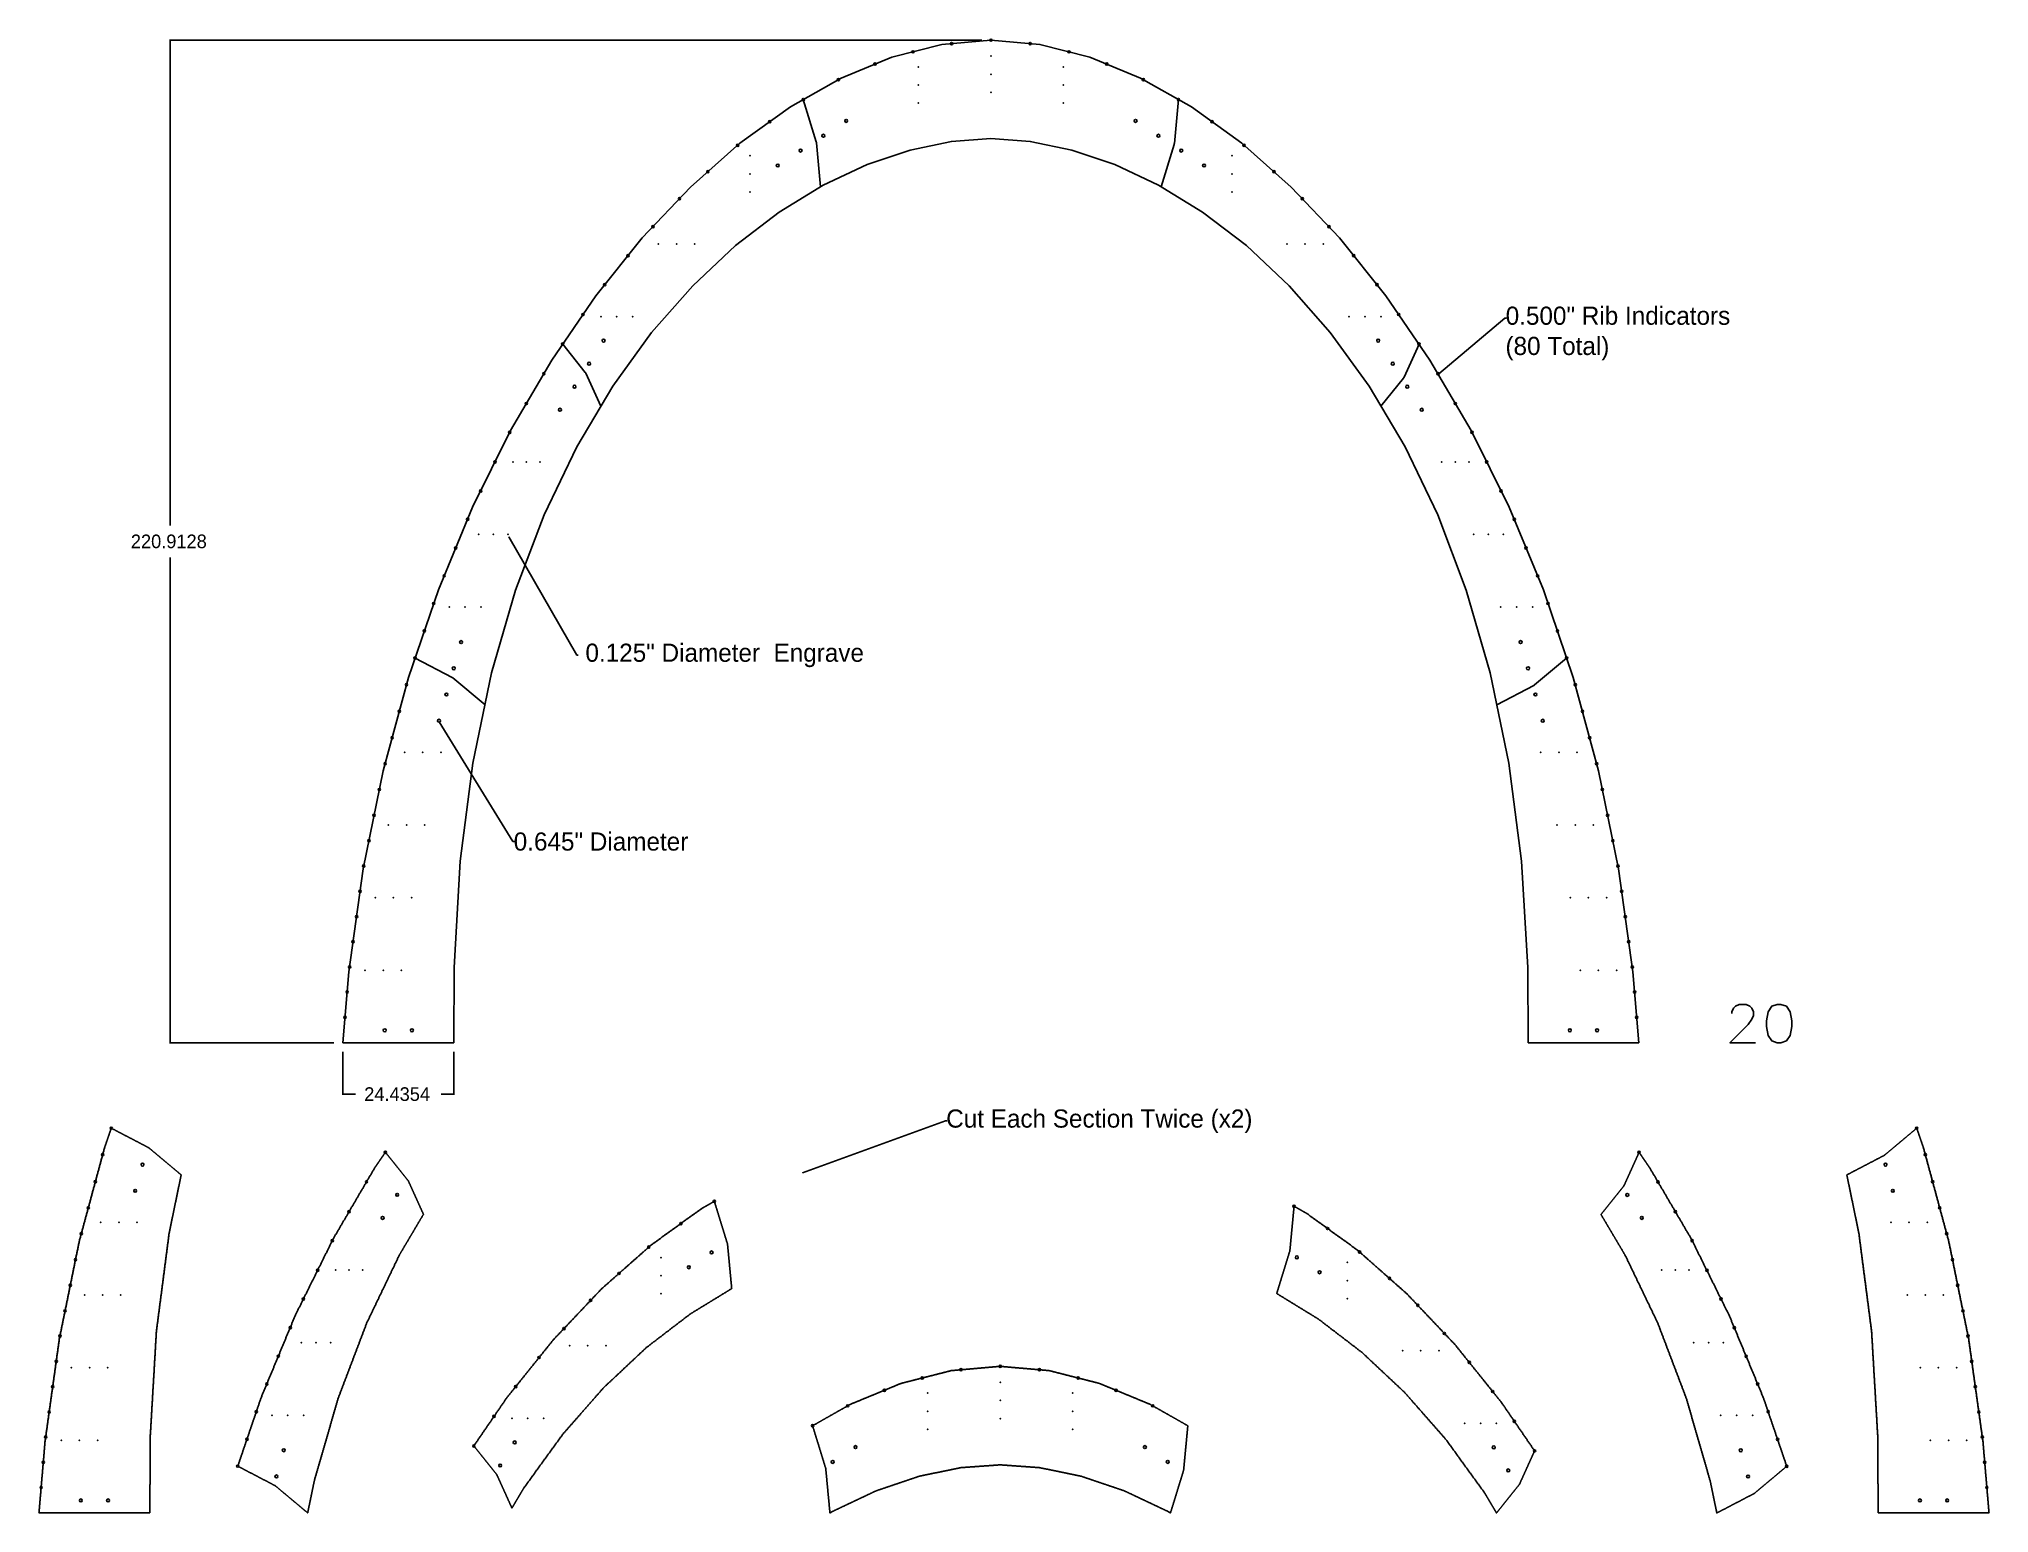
# Model space of a CAD drawing. Extents: x 2 to 431, y 2 to 326.
import ezdxf

# ---------------------------------------------------------------- set-up
doc = ezdxf.new("R2010")
doc.units = 0
doc.layers.get('0').update_dxf_attribs({"linetype": 'CONTINUOUS'})
doc.layers.get('DEFPOINTS').update_dxf_attribs({"linetype": 'CONTINUOUS'})
for name, color, linetype in [('ANNOTATION', 7, 'CONTINUOUS'), ('DRILLING', 3, 'CONTINUOUS'), ('ENGRAVE', 4, 'CONTINUOUS'), ('RIB_INDICATION', 1, 'CONTINUOUS')]:
    doc.layers.add(name, color=color, linetype=linetype)
doc.dimstyles.get("Standard").update_dxf_attribs({"dimtxt": 3, "dimasz": 0.18, "dimexe": 0.18, "dimexo": 2, "dimgap": 2, "dimtad": 0, "dimtih": 1, "dimtoh": 1, "dimzin": 0, "dimcen": 0.09, "dimazin": 3, "dimtfac": 1, "dimtofl": 0, "dimtmove": 0, "dimatfit": 3})

msp = doc.modelspace()

# ---------------------------------------------------------------- blocks, each defined once
blk = doc.blocks.new('*U198')
at = {"layer": 'ANNOTATION', "linetype": 'BYBLOCK'}
blk.add_line((120.19, 190.59), (120.55, 190.59), dxfattribs=at)
blk.add_lwpolyline([(105.22, 216.7), (120.19, 190.59)], dxfattribs=at)
at = {"layer": 'ANNOTATION'}
blk.add_solid([(105.19, 216.68), (105.13, 216.85), (105.24, 216.71)], dxfattribs=at)
blk.add_text(' 0.125" Diameter  Engrave', height=4, dxfattribs=at).set_placement((120.64, 189.16))
blk = doc.blocks.new('*U199')
at = {"layer": 'ANNOTATION', "linetype": 'BYBLOCK'}
blk.add_line((324.72, 264.87), (325.08, 264.87), dxfattribs=at)
blk.add_lwpolyline([(310.15, 252.62), (324.72, 264.87)], dxfattribs=at)
at = {"layer": 'ANNOTATION'}
blk.add_solid([(310.17, 252.59), (310.01, 252.5), (310.13, 252.64)], dxfattribs=at)
for s, p in [('0.500" Rib Indicators', (324.89, 263.41)), ('(80 Total)', (324.84, 256.75))]:
    blk.add_text(s, height=4, dxfattribs=at).set_placement(p)
blk = doc.blocks.new('*U200')
at = {"layer": 'ANNOTATION', "linetype": 'BYBLOCK'}
blk.add_line((201.43, 87.99), (201.79, 87.99), dxfattribs=at)
blk.add_lwpolyline([(169.93, 76.59), (201.43, 87.99)], dxfattribs=at)
at = {"layer": 'ANNOTATION'}
blk.add_solid([(169.94, 76.57), (169.76, 76.53), (169.92, 76.62)], dxfattribs=at)
blk.add_text('Cut Each Section Twice (x2)', height=4, dxfattribs=at).set_placement((201.61, 86.52))
blk = doc.blocks.new('*U201')
at = {"layer": 'ANNOTATION', "linetype": 'BYBLOCK'}
blk.add_line((106.14, 149.53), (106.5, 149.53), dxfattribs=at)
blk.add_lwpolyline([(89.92, 175.94), (106.14, 149.53)], dxfattribs=at)
at = {"layer": 'ANNOTATION'}
blk.add_solid([(89.89, 175.92), (89.82, 176.09), (89.94, 175.95)], dxfattribs=at)
blk.add_text('0.645" Diameter', height=4, dxfattribs=at).set_placement((106.32, 147.56))
blk = doc.blocks.new('*U97')
at = {"layer": 'ENGRAVE'}
blk.add_point((0, 0), dxfattribs=at)
blk = doc.blocks.new('*U99')
at = {"layer": 'ENGRAVE', "color": 0, "linetype": 'BYBLOCK'}
for p in [(0, 0), (4, 0), (8, 0)]:
    blk.add_blockref('*U97', p, dxfattribs=at)
blk = doc.blocks.new('*U100')
at = {"layer": 'ENGRAVE'}
blk.add_point((0, 0), dxfattribs=at)
blk = doc.blocks.new('*U101')
at = {"layer": 'ENGRAVE', "color": 0, "linetype": 'BYBLOCK'}
for p in [(0, 0), (4, 0), (8, 0)]:
    blk.add_blockref('*U100', p, dxfattribs=at)
blk = doc.blocks.new('*U102')
at = {"layer": 'ENGRAVE'}
blk.add_point((0, 0), dxfattribs=at)
blk = doc.blocks.new('*U103')
at = {"layer": 'ENGRAVE', "color": 0, "linetype": 'BYBLOCK'}
for p in [(0, 0), (4, 0), (8, 0)]:
    blk.add_blockref('*U102', p, dxfattribs=at)
blk = doc.blocks.new('*U104')
at = {"layer": 'ENGRAVE'}
blk.add_point((0, 0), dxfattribs=at)
blk = doc.blocks.new('*U105')
at = {"layer": 'ENGRAVE', "color": 0, "linetype": 'BYBLOCK'}
for p in [(0, 0), (4, 0), (8, 0)]:
    blk.add_blockref('*U104', p, dxfattribs=at)
blk = doc.blocks.new('*U106')
at = {"layer": 'ENGRAVE'}
blk.add_point((0, 0), dxfattribs=at)
blk = doc.blocks.new('*U107')
at = {"layer": 'ENGRAVE', "color": 0, "linetype": 'BYBLOCK'}
for p in [(0, 0), (4, 0), (8, 0)]:
    blk.add_blockref('*U106', p, dxfattribs=at)
blk = doc.blocks.new('*U108')
at = {"layer": 'ENGRAVE'}
blk.add_point((0, 0), dxfattribs=at)
blk = doc.blocks.new('*U109')
at = {"layer": 'ENGRAVE', "color": 0, "linetype": 'BYBLOCK'}
for p in [(0, 0), (3.5, 0), (7, 0)]:
    blk.add_blockref('*U108', p, dxfattribs=at)
blk = doc.blocks.new('*U110')
at = {"layer": 'ENGRAVE'}
blk.add_point((0, 0), dxfattribs=at)
blk = doc.blocks.new('*U111')
at = {"layer": 'ENGRAVE', "color": 0, "linetype": 'BYBLOCK'}
for p in [(0, 0), (3.25, 0), (6.5, 0)]:
    blk.add_blockref('*U110', p, dxfattribs=at)
blk = doc.blocks.new('*U112')
at = {"layer": 'ENGRAVE'}
blk.add_point((0, 0), dxfattribs=at)
blk = doc.blocks.new('*U113')
at = {"layer": 'ENGRAVE', "color": 0, "linetype": 'BYBLOCK'}
for p in [(0, 0), (3, 0), (6, 0)]:
    blk.add_blockref('*U112', p, dxfattribs=at)
blk = doc.blocks.new('*U114')
at = {"layer": 'ENGRAVE'}
blk.add_point((0, 0), dxfattribs=at)
blk = doc.blocks.new('*U115')
at = {"layer": 'ENGRAVE', "color": 0, "linetype": 'BYBLOCK'}
for p in [(0, 0), (3.5, 0), (7, 0)]:
    blk.add_blockref('*U114', p, dxfattribs=at)
blk = doc.blocks.new('*U116')
at = {"layer": 'ENGRAVE'}
blk.add_point((0, 0), dxfattribs=at)
blk = doc.blocks.new('*U117')
at = {"layer": 'ENGRAVE', "color": 0, "linetype": 'BYBLOCK'}
for p in [(0, 0), (4, 0), (8, 0)]:
    blk.add_blockref('*U116', p, dxfattribs=at)
blk = doc.blocks.new('*U118')
at = {"layer": 'ENGRAVE'}
blk.add_point((0, 0), dxfattribs=at)
blk = doc.blocks.new('*U119')
at = {"layer": 'ENGRAVE', "color": 0, "linetype": 'BYBLOCK'}
for p in [(0, 0), (4, 0), (8, 0)]:
    blk.add_blockref('*U118', p, dxfattribs=at)
blk = doc.blocks.new('*U120')
at = {"layer": 'ENGRAVE'}
blk.add_point((0, 0), dxfattribs=at)
blk = doc.blocks.new('*U121')
at = {"layer": 'ENGRAVE', "color": 0, "linetype": 'BYBLOCK'}
for p in [(0, 0), (4, 0), (8, 0)]:
    blk.add_blockref('*U120', p, dxfattribs=at)
blk = doc.blocks.new('*U122')
at = {"layer": 'ENGRAVE'}
blk.add_point((0, 0), dxfattribs=at)
blk = doc.blocks.new('*U123')
at = {"layer": 'ENGRAVE', "color": 0, "linetype": 'BYBLOCK'}
for p in [(0, 0), (4, 0), (8, 0)]:
    blk.add_blockref('*U122', p, dxfattribs=at)
blk = doc.blocks.new('*U124')
at = {"layer": 'ENGRAVE'}
blk.add_point((0, 0), dxfattribs=at)
blk = doc.blocks.new('*U125')
at = {"layer": 'ENGRAVE', "color": 0, "linetype": 'BYBLOCK'}
for p in [(0, 0), (4, 0), (8, 0)]:
    blk.add_blockref('*U124', p, dxfattribs=at)
blk = doc.blocks.new('*U126')
at = {"layer": 'ENGRAVE'}
blk.add_point((0, 0), dxfattribs=at)
blk = doc.blocks.new('*U127')
at = {"layer": 'ENGRAVE', "color": 0, "linetype": 'BYBLOCK'}
for p in [(0, 0), (4, 0), (8, 0)]:
    blk.add_blockref('*U126', p, dxfattribs=at)
blk = doc.blocks.new('*U128')
at = {"layer": 'ENGRAVE'}
blk.add_point((0, 0), dxfattribs=at)
blk = doc.blocks.new('*U129')
at = {"layer": 'ENGRAVE', "color": 0, "linetype": 'BYBLOCK'}
for p in [(0, 0), (4, 0), (8, 0)]:
    blk.add_blockref('*U128', p, dxfattribs=at)
blk = doc.blocks.new('*U130')
at = {"layer": 'ENGRAVE'}
blk.add_point((0, 0), dxfattribs=at)
blk = doc.blocks.new('*U131')
at = {"layer": 'ENGRAVE', "color": 0, "linetype": 'BYBLOCK'}
for p in [(0, 0), (4, 0), (8, 0)]:
    blk.add_blockref('*U130', p, dxfattribs=at)
blk = doc.blocks.new('*U132')
at = {"layer": 'ENGRAVE'}
blk.add_point((0, 0), dxfattribs=at)
blk = doc.blocks.new('*U133')
at = {"layer": 'ENGRAVE', "color": 0, "linetype": 'BYBLOCK'}
for p in [(0, 0), (3.5, 0), (7, 0)]:
    blk.add_blockref('*U132', p, dxfattribs=at)
blk = doc.blocks.new('*U134')
at = {"layer": 'ENGRAVE'}
blk.add_point((0, 0), dxfattribs=at)
blk = doc.blocks.new('*U135')
at = {"layer": 'ENGRAVE', "color": 0, "linetype": 'BYBLOCK'}
for p in [(0, 0), (3.25, 0), (6.5, 0)]:
    blk.add_blockref('*U134', p, dxfattribs=at)
blk = doc.blocks.new('*U136')
at = {"layer": 'ENGRAVE'}
blk.add_point((0, 0), dxfattribs=at)
blk = doc.blocks.new('*U137')
at = {"layer": 'ENGRAVE', "color": 0, "linetype": 'BYBLOCK'}
for p in [(0, 0), (3, 0), (6, 0)]:
    blk.add_blockref('*U136', p, dxfattribs=at)
blk = doc.blocks.new('*U138')
at = {"layer": 'ENGRAVE'}
blk.add_point((0, 0), dxfattribs=at)
blk = doc.blocks.new('*U139')
at = {"layer": 'ENGRAVE', "color": 0, "linetype": 'BYBLOCK'}
for p in [(0, 0), (3.5, 0), (7, 0)]:
    blk.add_blockref('*U138', p, dxfattribs=at)
blk = doc.blocks.new('*U140')
at = {"layer": 'ENGRAVE'}
blk.add_point((0, 0), dxfattribs=at)
blk = doc.blocks.new('*U141')
at = {"layer": 'ENGRAVE', "color": 0, "linetype": 'BYBLOCK'}
for p in [(0, 0), (4, 0), (8, 0)]:
    blk.add_blockref('*U140', p, dxfattribs=at)
blk = doc.blocks.new('*U142')
at = {"layer": 'ENGRAVE'}
blk.add_point((0, 0), dxfattribs=at)
blk = doc.blocks.new('*U143')
at = {"layer": 'ENGRAVE', "color": 0, "linetype": 'BYBLOCK'}
for p in [(0, 0), (4, 0), (8, 0)]:
    blk.add_blockref('*U142', p, dxfattribs=at)
blk = doc.blocks.new('*U144')
at = {"layer": 'ENGRAVE'}
blk.add_point((0, 0), dxfattribs=at)
blk = doc.blocks.new('*U145')
at = {"layer": 'ENGRAVE', "color": 0, "linetype": 'BYBLOCK'}
for p in [(0, 0), (4, 0), (8, 0)]:
    blk.add_blockref('*U144', p, dxfattribs=at)
blk = doc.blocks.new('*U146')
at = {"layer": 'ENGRAVE'}
blk.add_point((0, 0), dxfattribs=at)
blk = doc.blocks.new('*U147')
at = {"layer": 'ENGRAVE', "color": 0, "linetype": 'BYBLOCK'}
for p in [(0, 0), (4, 0), (8, 0)]:
    blk.add_blockref('*U146', p, dxfattribs=at)
blk = doc.blocks.new('*U148')
at = {"layer": 'ENGRAVE'}
blk.add_point((0, 0), dxfattribs=at)
blk = doc.blocks.new('*U149')
at = {"layer": 'ENGRAVE', "color": 0, "linetype": 'BYBLOCK'}
for p in [(0, 0), (4, 0), (8, 0)]:
    blk.add_blockref('*U148', p, dxfattribs=at)
blk = doc.blocks.new('*U150')
at = {"layer": 'ENGRAVE'}
blk.add_point((0, 0), dxfattribs=at)
blk = doc.blocks.new('*U151')
at = {"layer": 'ENGRAVE', "color": 0, "linetype": 'BYBLOCK'}
for p in [(0, 0), (4, 0), (8, 0)]:
    blk.add_blockref('*U150', p, dxfattribs=at)
blk = doc.blocks.new('*U152')
at = {"layer": 'ENGRAVE'}
blk.add_point((0, 0), dxfattribs=at)
blk = doc.blocks.new('*U153')
at = {"layer": 'ENGRAVE', "color": 0, "linetype": 'BYBLOCK'}
for p in [(0, 0), (3.5, 0), (7, 0)]:
    blk.add_blockref('*U152', p, dxfattribs=at)
blk = doc.blocks.new('*U154')
at = {"layer": 'ENGRAVE'}
blk.add_point((0, 0), dxfattribs=at)
blk = doc.blocks.new('*U155')
at = {"layer": 'ENGRAVE', "color": 0, "linetype": 'BYBLOCK'}
for p in [(0, 0), (3.25, 0), (6.5, 0)]:
    blk.add_blockref('*U154', p, dxfattribs=at)
blk = doc.blocks.new('*U156')
at = {"layer": 'ENGRAVE'}
blk.add_point((0, 0), dxfattribs=at)
blk = doc.blocks.new('*U157')
at = {"layer": 'ENGRAVE', "color": 0, "linetype": 'BYBLOCK'}
for p in [(0, 0), (3, 0), (6, 0)]:
    blk.add_blockref('*U156', p, dxfattribs=at)
blk = doc.blocks.new('*U158')
at = {"layer": 'ENGRAVE'}
blk.add_point((0, 0), dxfattribs=at)
blk = doc.blocks.new('*U159')
at = {"layer": 'ENGRAVE', "color": 0, "linetype": 'BYBLOCK'}
for p in [(0, 0), (3.5, 0), (7, 0)]:
    blk.add_blockref('*U158', p, dxfattribs=at)
blk = doc.blocks.new('*U160')
at = {"layer": 'ENGRAVE'}
blk.add_point((0, 0), dxfattribs=at)
blk = doc.blocks.new('*U161')
at = {"layer": 'ENGRAVE', "color": 0, "linetype": 'BYBLOCK'}
for p in [(0, 0), (4, 0), (8, 0)]:
    blk.add_blockref('*U160', p, dxfattribs=at)
blk = doc.blocks.new('*U162')
at = {"layer": 'ENGRAVE'}
blk.add_point((0, 0), dxfattribs=at)
blk = doc.blocks.new('*U163')
at = {"layer": 'ENGRAVE', "color": 0, "linetype": 'BYBLOCK'}
for p in [(0, 0), (4, 0), (8, 0)]:
    blk.add_blockref('*U162', p, dxfattribs=at)
blk = doc.blocks.new('*U164')
at = {"layer": 'ENGRAVE'}
blk.add_point((0, 0), dxfattribs=at)
blk = doc.blocks.new('*U165')
at = {"layer": 'ENGRAVE', "color": 0, "linetype": 'BYBLOCK'}
for p in [(0, 0), (4, 0), (8, 0)]:
    blk.add_blockref('*U164', p, dxfattribs=at)
blk = doc.blocks.new('*U166')
at = {"layer": 'ENGRAVE'}
blk.add_point((0, 0), dxfattribs=at)
blk = doc.blocks.new('*U167')
at = {"layer": 'ENGRAVE', "color": 0, "linetype": 'BYBLOCK'}
for p in [(0, 0), (4, 0), (8, 0)]:
    blk.add_blockref('*U166', p, dxfattribs=at)
blk = doc.blocks.new('*U168')
at = {"layer": 'ENGRAVE'}
blk.add_point((0, 0), dxfattribs=at)
blk = doc.blocks.new('*U169')
at = {"layer": 'ENGRAVE', "color": 0, "linetype": 'BYBLOCK'}
for p in [(0, 0), (4, 0), (8, 0)]:
    blk.add_blockref('*U168', p, dxfattribs=at)
blk = doc.blocks.new('*U170')
at = {"layer": 'ENGRAVE'}
blk.add_point((0, 0), dxfattribs=at)
blk = doc.blocks.new('*U171')
at = {"layer": 'ENGRAVE', "color": 0, "linetype": 'BYBLOCK'}
for p in [(0, 0), (3.5, 0), (7, 0)]:
    blk.add_blockref('*U170', p, dxfattribs=at)
blk = doc.blocks.new('*U172')
at = {"layer": 'ENGRAVE'}
blk.add_point((0, 0), dxfattribs=at)
blk = doc.blocks.new('*U173')
at = {"layer": 'ENGRAVE', "color": 0, "linetype": 'BYBLOCK'}
for p in [(0, 0), (4, 0), (8, 0)]:
    blk.add_blockref('*U172', p, dxfattribs=at)
blk = doc.blocks.new('*U174')
at = {"layer": 'ENGRAVE'}
blk.add_point((0, 0), dxfattribs=at)
blk = doc.blocks.new('*U175')
at = {"layer": 'ENGRAVE', "color": 0, "linetype": 'BYBLOCK'}
for p in [(0, 0), (4, 0), (8, 0)]:
    blk.add_blockref('*U174', p, dxfattribs=at)
blk = doc.blocks.new('*U176')
at = {"layer": 'ENGRAVE'}
blk.add_point((0, 0), dxfattribs=at)
blk = doc.blocks.new('*U177')
at = {"layer": 'ENGRAVE', "color": 0, "linetype": 'BYBLOCK'}
for p in [(0, 0), (3.5, 0), (7, 0)]:
    blk.add_blockref('*U176', p, dxfattribs=at)
blk = doc.blocks.new('*U178')
at = {"layer": 'ENGRAVE'}
blk.add_point((0, 0), dxfattribs=at)
blk = doc.blocks.new('*U179')
at = {"layer": 'ENGRAVE', "color": 0, "linetype": 'BYBLOCK'}
for p in [(0, 0), (3.25, 0), (6.5, 0)]:
    blk.add_blockref('*U178', p, dxfattribs=at)
blk = doc.blocks.new('*U180')
at = {"layer": 'ENGRAVE'}
blk.add_point((0, 0), dxfattribs=at)
blk = doc.blocks.new('*U181')
at = {"layer": 'ENGRAVE', "color": 0, "linetype": 'BYBLOCK'}
for p in [(0, 0), (3, 0), (6, 0)]:
    blk.add_blockref('*U180', p, dxfattribs=at)
blk = doc.blocks.new('*U182')
at = {"layer": 'ENGRAVE'}
blk.add_point((0, 0), dxfattribs=at)
blk = doc.blocks.new('*U183')
at = {"layer": 'ENGRAVE', "color": 0, "linetype": 'BYBLOCK'}
for p in [(0, 0), (4, 0), (8, 0)]:
    blk.add_blockref('*U182', p, dxfattribs=at)
blk = doc.blocks.new('*U184')
at = {"layer": 'ENGRAVE'}
blk.add_point((0, 0), dxfattribs=at)
blk = doc.blocks.new('*U185')
at = {"layer": 'ENGRAVE', "color": 0, "linetype": 'BYBLOCK'}
for p in [(0, 0), (4, 0), (8, 0)]:
    blk.add_blockref('*U184', p, dxfattribs=at)
blk = doc.blocks.new('*U186')
at = {"layer": 'ENGRAVE'}
blk.add_point((0, 0), dxfattribs=at)
blk = doc.blocks.new('*U187')
at = {"layer": 'ENGRAVE', "color": 0, "linetype": 'BYBLOCK'}
for p in [(0, 0), (4, 0), (8, 0)]:
    blk.add_blockref('*U186', p, dxfattribs=at)
blk = doc.blocks.new('*U188')
at = {"layer": 'ENGRAVE'}
blk.add_point((0, 0), dxfattribs=at)
blk = doc.blocks.new('*U189')
at = {"layer": 'ENGRAVE', "color": 0, "linetype": 'BYBLOCK'}
for p in [(0, 0), (4, 0), (8, 0)]:
    blk.add_blockref('*U188', p, dxfattribs=at)
blk = doc.blocks.new('*U202')
at = {"color": 0}
blk.add_text('24.4354', height=3, dxfattribs=at).set_placement((73.38, 92.41))
blk = doc.blocks.new('*D190')
at = {"color": 0}
for p, q in [((68.67, 103.21), (68.67, 93.71)), ((93.1, 103.19), (93.1, 93.71)), ((68.85, 93.89), (71.46, 93.89)), ((92.92, 93.89), (90.32, 93.89))]:
    blk.add_line(p, q, dxfattribs=at)
for points in [[(68.85, 93.92), (68.85, 93.86), (68.67, 93.89)], [(92.92, 93.92), (92.92, 93.86), (93.1, 93.89)]]:
    blk.add_solid(points, dxfattribs=at)
at = {"layer": 'DEFPOINTS', "color": 0}
for p in [(68.67, 105.21), (93.1, 105.19), (93.1, 93.89)]:
    blk.add_point(p, dxfattribs=at)
blk.add_blockref('*U202', (0, 0))
blk = doc.blocks.new('*U203')
at = {"color": 0}
blk.add_text('220.9128', height=3, dxfattribs=at).set_placement((21.96, 214.19))
blk = doc.blocks.new('*D191')
at = {"color": 0}
for p, q in [((209.46, 326.13), (30.46, 326.13)), ((30.64, 325.95), (30.64, 219.19)), ((30.64, 105.39), (30.64, 212.15)), ((66.67, 105.21), (30.46, 105.21))]:
    blk.add_line(p, q, dxfattribs=at)
for points in [[(30.61, 325.95), (30.67, 325.95), (30.64, 326.13)], [(30.61, 105.39), (30.67, 105.39), (30.64, 105.21)]]:
    blk.add_solid(points, dxfattribs=at)
at = {"layer": 'DEFPOINTS', "color": 0}
for p in [(30.64, 326.13), (211.46, 326.13), (68.67, 105.21)]:
    blk.add_point(p, dxfattribs=at)
blk.add_blockref('*U203', (0, 0))

# ---------------------------------------------------------------- dimensions: what is measured, and where the dimension line sits
dim = msp.add_linear_dim(base=(30.636, 326.126), p1=(68.669, 105.213), p2=(211.456, 326.126), angle=90, dimstyle='Standard')
dim.commit()
dim.dimension.update_dxf_attribs({"geometry": '*D191', "text_midpoint": (30.636, 215.67)})
dim = msp.add_linear_dim(base=(93.105, 93.887), p1=(68.669, 105.213), p2=(93.105, 105.193), dimstyle='Standard')
dim.commit()
dim.dimension.update_dxf_attribs({"geometry": '*D190', "text_midpoint": (80.887, 93.887)})

# ---------------------------------------------------------------- linework, layer by layer
for p, q in [((170.117, 313.035), (172.985, 303.717)), ((252.794, 313.035), (251.878, 303.329)), ((173.941, 293.811), (173.025, 303.517)), ((248.97, 293.811), (251.838, 303.129)), ((117.121, 259.153), (122.099, 252.929)), ((305.79, 259.153), (302.505, 251.893)), ((125.515, 245.456), (122.229, 252.717)), ((297.397, 245.456), (302.375, 251.68)), ((84.591, 189.982), (92.756, 185.721)), ((338.321, 189.982), (331.26, 184.068)), ((99.997, 179.688), (92.936, 185.601)), ((322.915, 179.688), (331.08, 183.948)), ((68.669, 105.213), (93.105, 105.213)), ((354.242, 105.213), (329.807, 105.213))]:
    msp.add_line(p, q)
for points in [[(68.669, 105.213), (69.999, 120.866), (73.153, 143.525), (77.563, 165.147), (83.122, 185.672), (89.724, 205.043), (97.261, 223.201), (105.628, 240.088), (114.718, 255.644), (124.423, 269.812), (134.638, 282.532), (145.256, 293.746), (156.17, 303.396), (167.274, 311.423), (178.462, 317.768), (189.625, 322.372), (200.659, 325.178), (211.456, 326.126), (211.456, 326.126)], [(354.242, 105.213), (352.913, 120.866), (349.758, 143.525), (345.348, 165.147), (339.789, 185.672), (333.188, 205.043), (325.65, 223.201), (317.283, 240.088), (308.194, 255.644), (298.488, 269.812), (288.273, 282.532), (277.655, 293.746), (266.741, 303.396), (255.637, 311.423), (244.45, 317.768), (233.286, 322.372), (222.253, 325.178), (211.456, 326.126), (211.456, 326.126)], [(211.456, 304.419), (202.777, 303.802), (193.638, 301.916), (184.169, 298.714), (174.509, 294.159), (164.797, 288.213), (155.169, 280.845), (145.761, 272.021), (136.706, 261.71), (128.14, 249.88), (120.197, 236.498), (113.01, 221.533), (106.715, 204.952), (101.447, 186.725), (97.344, 166.819), (94.54, 145.205), (93.172, 121.822), (93.105, 105.193)], [(211.456, 304.419), (220.134, 303.802), (229.274, 301.916), (238.743, 298.714), (248.403, 294.159), (258.115, 288.213), (267.743, 280.845), (277.151, 272.021), (286.205, 261.71), (294.771, 249.88), (302.715, 236.498), (309.902, 221.533), (316.197, 204.952), (321.464, 186.725), (325.568, 166.819), (328.371, 145.205), (329.739, 121.822), (329.807, 105.193)]]:
    msp.add_lwpolyline(points)
for points in [[(173.025, 303.517, 0), (173.025, 303.519, 0), (173.025, 303.52, 0), (173.025, 303.522, 0), (173.024, 303.524, 0), (173.024, 303.525, 0), (173.024, 303.527, 0), (173.024, 303.528, 0), (173.024, 303.53, 0), (173.024, 303.532, 0), (173.023, 303.533, 0), (173.023, 303.535, 0), (173.023, 303.536, 0), (173.023, 303.538, 0), (173.023, 303.54, 0), (173.022, 303.541, 0), (173.022, 303.543, 0), (173.022, 303.544, 0), (173.022, 303.546, 0), (173.022, 303.548, 0), (173.021, 303.549, 0), (173.021, 303.551, 0), (173.021, 303.552, 0), (173.021, 303.554, 0), (173.021, 303.556, 0), (173.02, 303.557, 0), (173.02, 303.559, 0), (173.02, 303.56, 0), (173.02, 303.562, 0), (173.02, 303.563, 0), (173.019, 303.565, 0), (173.019, 303.567, 0), (173.019, 303.568, 0), (173.019, 303.57, 0), (173.018, 303.571, 0), (173.018, 303.573, 0), (173.018, 303.575, 0), (173.018, 303.576, 0), (173.017, 303.578, 0), (173.017, 303.579, 0), (173.017, 303.581, 0), (173.017, 303.583, 0), (173.016, 303.584, 0), (173.016, 303.586, 0), (173.016, 303.587, 0), (173.016, 303.589, 0), (173.015, 303.591, 0), (173.015, 303.592, 0), (173.015, 303.594, 0), (173.014, 303.595, 0), (173.014, 303.597, 0), (173.014, 303.598, 0), (173.014, 303.6, 0), (173.013, 303.602, 0), (173.013, 303.603, 0), (173.013, 303.605, 0), (173.012, 303.606, 0), (173.012, 303.608, 0), (173.012, 303.61, 0), (173.012, 303.611, 0), (173.011, 303.613, 0), (173.011, 303.614, 0), (173.011, 303.616, 0), (173.01, 303.617, 0), (173.01, 303.619, 0), (173.01, 303.621, 0), (173.009, 303.622, 0), (173.009, 303.624, 0), (173.009, 303.625, 0), (173.008, 303.627, 0), (173.008, 303.629, 0), (173.008, 303.63, 0), (173.007, 303.632, 0), (173.007, 303.633, 0), (173.007, 303.635, 0), (173.006, 303.636, 0), (173.006, 303.638, 0), (173.006, 303.64, 0), (173.005, 303.641, 0), (173.005, 303.643, 0), (173.005, 303.644, 0), (173.004, 303.646, 0), (173.004, 303.647, 0), (173.004, 303.649, 0), (173.003, 303.651, 0), (173.003, 303.652, 0), (173.002, 303.654, 0), (173.002, 303.655, 0), (173.002, 303.657, 0), (173.001, 303.658, 0), (173.001, 303.66, 0), (173.001, 303.662, 0), (173, 303.663, 0), (173, 303.665, 0), (172.999, 303.666, 0), (172.999, 303.668, 0), (172.999, 303.669, 0), (172.998, 303.671, 0), (172.998, 303.672, 0), (172.997, 303.674, 0), (172.997, 303.676, 0), (172.997, 303.677, 0), (172.996, 303.679, 0), (172.996, 303.68, 0), (172.995, 303.682, 0), (172.995, 303.683, 0), (172.995, 303.685, 0), (172.994, 303.686, 0), (172.994, 303.688, 0), (172.993, 303.69, 0), (172.993, 303.691, 0), (172.992, 303.693, 0), (172.992, 303.694, 0), (172.992, 303.696, 0), (172.991, 303.697, 0), (172.991, 303.699, 0), (172.99, 303.7, 0), (172.99, 303.702, 0), (172.989, 303.703, 0), (172.989, 303.705, 0), (172.988, 303.707, 0), (172.988, 303.708, 0), (172.987, 303.71, 0), (172.987, 303.711, 0), (172.987, 303.713, 0), (172.986, 303.714, 0), (172.986, 303.716, 0), (172.985, 303.717, 0)], [(251.838, 303.129, 0), (251.838, 303.131, 0), (251.839, 303.132, 0), (251.839, 303.134, 0), (251.84, 303.135, 0), (251.84, 303.137, 0), (251.841, 303.138, 0), (251.841, 303.14, 0), (251.842, 303.141, 0), (251.842, 303.143, 0), (251.843, 303.144, 0), (251.843, 303.146, 0), (251.843, 303.148, 0), (251.844, 303.149, 0), (251.844, 303.151, 0), (251.845, 303.152, 0), (251.845, 303.154, 0), (251.846, 303.155, 0), (251.846, 303.157, 0), (251.846, 303.158, 0), (251.847, 303.16, 0), (251.847, 303.161, 0), (251.848, 303.163, 0), (251.848, 303.165, 0), (251.849, 303.166, 0), (251.849, 303.168, 0), (251.849, 303.169, 0), (251.85, 303.171, 0), (251.85, 303.172, 0), (251.851, 303.174, 0), (251.851, 303.175, 0), (251.851, 303.177, 0), (251.852, 303.179, 0), (251.852, 303.18, 0), (251.853, 303.182, 0), (251.853, 303.183, 0), (251.853, 303.185, 0), (251.854, 303.186, 0), (251.854, 303.188, 0), (251.855, 303.19, 0), (251.855, 303.191, 0), (251.855, 303.193, 0), (251.856, 303.194, 0), (251.856, 303.196, 0), (251.856, 303.197, 0), (251.857, 303.199, 0), (251.857, 303.201, 0), (251.857, 303.202, 0), (251.858, 303.204, 0), (251.858, 303.205, 0), (251.858, 303.207, 0), (251.859, 303.208, 0), (251.859, 303.21, 0), (251.86, 303.212, 0), (251.86, 303.213, 0), (251.86, 303.215, 0), (251.861, 303.216, 0), (251.861, 303.218, 0), (251.861, 303.219, 0), (251.862, 303.221, 0), (251.862, 303.223, 0), (251.862, 303.224, 0), (251.862, 303.226, 0), (251.863, 303.227, 0), (251.863, 303.229, 0), (251.863, 303.23, 0), (251.864, 303.232, 0), (251.864, 303.234, 0), (251.864, 303.235, 0), (251.865, 303.237, 0), (251.865, 303.238, 0), (251.865, 303.24, 0), (251.866, 303.242, 0), (251.866, 303.243, 0), (251.866, 303.245, 0), (251.866, 303.246, 0), (251.867, 303.248, 0), (251.867, 303.249, 0), (251.867, 303.251, 0), (251.868, 303.253, 0), (251.868, 303.254, 0), (251.868, 303.256, 0), (251.868, 303.257, 0), (251.869, 303.259, 0), (251.869, 303.261, 0), (251.869, 303.262, 0), (251.869, 303.264, 0), (251.87, 303.265, 0), (251.87, 303.267, 0), (251.87, 303.269, 0), (251.87, 303.27, 0), (251.871, 303.272, 0), (251.871, 303.273, 0), (251.871, 303.275, 0), (251.871, 303.276, 0), (251.872, 303.278, 0), (251.872, 303.28, 0), (251.872, 303.281, 0), (251.872, 303.283, 0), (251.873, 303.284, 0), (251.873, 303.286, 0), (251.873, 303.288, 0), (251.873, 303.289, 0), (251.873, 303.291, 0), (251.874, 303.292, 0), (251.874, 303.294, 0), (251.874, 303.296, 0), (251.874, 303.297, 0), (251.874, 303.299, 0), (251.875, 303.3, 0), (251.875, 303.302, 0), (251.875, 303.304, 0), (251.875, 303.305, 0), (251.875, 303.307, 0), (251.876, 303.308, 0), (251.876, 303.31, 0), (251.876, 303.312, 0), (251.876, 303.313, 0), (251.876, 303.315, 0), (251.876, 303.316, 0), (251.877, 303.318, 0), (251.877, 303.32, 0), (251.877, 303.321, 0), (251.877, 303.323, 0), (251.877, 303.324, 0), (251.877, 303.326, 0), (251.878, 303.328, 0), (251.878, 303.329, 0)], [(122.229, 252.717, 0), (122.228, 252.719, 0), (122.227, 252.721, 0), (122.227, 252.722, 0), (122.226, 252.724, 0), (122.225, 252.726, 0), (122.224, 252.728, 0), (122.223, 252.73, 0), (122.222, 252.731, 0), (122.222, 252.733, 0), (122.221, 252.735, 0), (122.22, 252.737, 0), (122.219, 252.738, 0), (122.218, 252.74, 0), (122.217, 252.742, 0), (122.217, 252.744, 0), (122.216, 252.745, 0), (122.215, 252.747, 0), (122.214, 252.749, 0), (122.213, 252.751, 0), (122.212, 252.753, 0), (122.211, 252.754, 0), (122.21, 252.756, 0), (122.21, 252.758, 0), (122.209, 252.76, 0), (122.208, 252.761, 0), (122.207, 252.763, 0), (122.206, 252.765, 0), (122.205, 252.767, 0), (122.204, 252.768, 0), (122.203, 252.77, 0), (122.202, 252.772, 0), (122.201, 252.773, 0), (122.2, 252.775, 0), (122.2, 252.777, 0), (122.199, 252.779, 0), (122.198, 252.78, 0), (122.197, 252.782, 0), (122.196, 252.784, 0), (122.195, 252.786, 0), (122.194, 252.787, 0), (122.193, 252.789, 0), (122.192, 252.791, 0), (122.191, 252.792, 0), (122.19, 252.794, 0), (122.189, 252.796, 0), (122.188, 252.798, 0), (122.187, 252.799, 0), (122.186, 252.801, 0), (122.185, 252.803, 0), (122.184, 252.804, 0), (122.183, 252.806, 0), (122.182, 252.808, 0), (122.181, 252.81, 0), (122.18, 252.811, 0), (122.179, 252.813, 0), (122.178, 252.815, 0), (122.177, 252.816, 0), (122.176, 252.818, 0), (122.175, 252.82, 0), (122.174, 252.821, 0), (122.173, 252.823, 0), (122.172, 252.825, 0), (122.171, 252.826, 0), (122.17, 252.828, 0), (122.169, 252.83, 0), (122.168, 252.831, 0), (122.167, 252.833, 0), (122.166, 252.835, 0), (122.165, 252.836, 0), (122.164, 252.838, 0), (122.163, 252.84, 0), (122.162, 252.841, 0), (122.161, 252.843, 0), (122.16, 252.845, 0), (122.159, 252.846, 0), (122.158, 252.848, 0), (122.156, 252.85, 0), (122.155, 252.851, 0), (122.154, 252.853, 0), (122.153, 252.855, 0), (122.152, 252.856, 0), (122.151, 252.858, 0), (122.15, 252.86, 0), (122.149, 252.861, 0), (122.148, 252.863, 0), (122.147, 252.865, 0), (122.146, 252.866, 0), (122.144, 252.868, 0), (122.143, 252.869, 0), (122.142, 252.871, 0), (122.141, 252.873, 0), (122.14, 252.874, 0), (122.139, 252.876, 0), (122.138, 252.877, 0), (122.137, 252.879, 0), (122.135, 252.881, 0), (122.134, 252.882, 0), (122.133, 252.884, 0), (122.132, 252.886, 0), (122.131, 252.887, 0), (122.13, 252.889, 0), (122.129, 252.89, 0), (122.127, 252.892, 0), (122.126, 252.894, 0), (122.125, 252.895, 0), (122.124, 252.897, 0), (122.123, 252.898, 0), (122.122, 252.9, 0), (122.121, 252.901, 0), (122.119, 252.903, 0), (122.118, 252.905, 0), (122.117, 252.906, 0), (122.116, 252.908, 0), (122.115, 252.909, 0), (122.113, 252.911, 0), (122.112, 252.912, 0), (122.111, 252.914, 0), (122.11, 252.916, 0), (122.109, 252.917, 0), (122.107, 252.919, 0), (122.106, 252.92, 0), (122.105, 252.922, 0), (122.104, 252.923, 0), (122.103, 252.925, 0), (122.101, 252.926, 0), (122.1, 252.928, 0), (122.099, 252.929, 0)], [(302.375, 251.68, 0), (302.376, 251.682, 0), (302.377, 251.683, 0), (302.378, 251.685, 0), (302.379, 251.686, 0), (302.381, 251.688, 0), (302.382, 251.689, 0), (302.383, 251.691, 0), (302.384, 251.693, 0), (302.385, 251.694, 0), (302.387, 251.696, 0), (302.388, 251.697, 0), (302.389, 251.699, 0), (302.39, 251.7, 0), (302.391, 251.702, 0), (302.393, 251.703, 0), (302.394, 251.705, 0), (302.395, 251.707, 0), (302.396, 251.708, 0), (302.397, 251.71, 0), (302.398, 251.711, 0), (302.4, 251.713, 0), (302.401, 251.715, 0), (302.402, 251.716, 0), (302.403, 251.718, 0), (302.404, 251.719, 0), (302.405, 251.721, 0), (302.407, 251.722, 0), (302.408, 251.724, 0), (302.409, 251.726, 0), (302.41, 251.727, 0), (302.411, 251.729, 0), (302.412, 251.731, 0), (302.413, 251.732, 0), (302.414, 251.734, 0), (302.416, 251.735, 0), (302.417, 251.737, 0), (302.418, 251.739, 0), (302.419, 251.74, 0), (302.42, 251.742, 0), (302.421, 251.743, 0), (302.422, 251.745, 0), (302.423, 251.747, 0), (302.424, 251.748, 0), (302.426, 251.75, 0), (302.427, 251.752, 0), (302.428, 251.753, 0), (302.429, 251.755, 0), (302.43, 251.757, 0), (302.431, 251.758, 0), (302.432, 251.76, 0), (302.433, 251.762, 0), (302.434, 251.763, 0), (302.435, 251.765, 0), (302.436, 251.766, 0), (302.437, 251.768, 0), (302.438, 251.77, 0), (302.439, 251.771, 0), (302.441, 251.773, 0), (302.442, 251.775, 0), (302.443, 251.776, 0), (302.444, 251.778, 0), (302.445, 251.78, 0), (302.446, 251.781, 0), (302.447, 251.783, 0), (302.448, 251.785, 0), (302.449, 251.787, 0), (302.45, 251.788, 0), (302.451, 251.79, 0), (302.452, 251.792, 0), (302.453, 251.793, 0), (302.454, 251.795, 0), (302.455, 251.797, 0), (302.456, 251.798, 0), (302.457, 251.8, 0), (302.458, 251.802, 0), (302.459, 251.803, 0), (302.46, 251.805, 0), (302.461, 251.807, 0), (302.462, 251.809, 0), (302.463, 251.81, 0), (302.464, 251.812, 0), (302.465, 251.814, 0), (302.466, 251.815, 0), (302.467, 251.817, 0), (302.468, 251.819, 0), (302.469, 251.821, 0), (302.469, 251.822, 0), (302.47, 251.824, 0), (302.471, 251.826, 0), (302.472, 251.827, 0), (302.473, 251.829, 0), (302.474, 251.831, 0), (302.475, 251.833, 0), (302.476, 251.834, 0), (302.477, 251.836, 0), (302.478, 251.838, 0), (302.479, 251.84, 0), (302.48, 251.841, 0), (302.481, 251.843, 0), (302.482, 251.845, 0), (302.482, 251.847, 0), (302.483, 251.848, 0), (302.484, 251.85, 0), (302.485, 251.852, 0), (302.486, 251.854, 0), (302.487, 251.855, 0), (302.488, 251.857, 0), (302.489, 251.859, 0), (302.49, 251.861, 0), (302.49, 251.862, 0), (302.491, 251.864, 0), (302.492, 251.866, 0), (302.493, 251.868, 0), (302.494, 251.869, 0), (302.495, 251.871, 0), (302.496, 251.873, 0), (302.496, 251.875, 0), (302.497, 251.877, 0), (302.498, 251.878, 0), (302.499, 251.88, 0), (302.5, 251.882, 0), (302.501, 251.884, 0), (302.501, 251.885, 0), (302.502, 251.887, 0), (302.503, 251.889, 0), (302.504, 251.891, 0), (302.505, 251.893, 0)], [(92.936, 185.601, 0), (92.935, 185.602, 0), (92.933, 185.604, 0), (92.932, 185.605, 0), (92.931, 185.606, 0), (92.929, 185.607, 0), (92.928, 185.608, 0), (92.927, 185.609, 0), (92.925, 185.61, 0), (92.924, 185.611, 0), (92.923, 185.612, 0), (92.921, 185.613, 0), (92.92, 185.614, 0), (92.919, 185.615, 0), (92.918, 185.616, 0), (92.916, 185.618, 0), (92.915, 185.619, 0), (92.913, 185.62, 0), (92.912, 185.621, 0), (92.911, 185.622, 0), (92.909, 185.623, 0), (92.908, 185.624, 0), (92.907, 185.625, 0), (92.906, 185.626, 0), (92.904, 185.627, 0), (92.903, 185.628, 0), (92.901, 185.629, 0), (92.9, 185.63, 0), (92.899, 185.631, 0), (92.897, 185.632, 0), (92.896, 185.633, 0), (92.895, 185.634, 0), (92.893, 185.635, 0), (92.892, 185.636, 0), (92.891, 185.637, 0), (92.889, 185.638, 0), (92.888, 185.639, 0), (92.886, 185.64, 0), (92.885, 185.641, 0), (92.884, 185.642, 0), (92.882, 185.643, 0), (92.881, 185.644, 0), (92.879, 185.645, 0), (92.878, 185.646, 0), (92.877, 185.647, 0), (92.875, 185.648, 0), (92.874, 185.649, 0), (92.873, 185.65, 0), (92.871, 185.651, 0), (92.87, 185.652, 0), (92.868, 185.653, 0), (92.867, 185.654, 0), (92.866, 185.655, 0), (92.864, 185.656, 0), (92.863, 185.657, 0), (92.861, 185.658, 0), (92.86, 185.659, 0), (92.859, 185.66, 0), (92.857, 185.661, 0), (92.856, 185.662, 0), (92.854, 185.663, 0), (92.853, 185.664, 0), (92.852, 185.665, 0), (92.85, 185.666, 0), (92.849, 185.667, 0), (92.847, 185.668, 0), (92.846, 185.669, 0), (92.844, 185.669, 0), (92.843, 185.67, 0), (92.842, 185.671, 0), (92.84, 185.672, 0), (92.839, 185.673, 0), (92.837, 185.674, 0), (92.836, 185.675, 0), (92.835, 185.676, 0), (92.833, 185.677, 0), (92.832, 185.678, 0), (92.83, 185.679, 0), (92.829, 185.68, 0), (92.827, 185.681, 0), (92.826, 185.681, 0), (92.824, 185.682, 0), (92.823, 185.683, 0), (92.822, 185.684, 0), (92.82, 185.685, 0), (92.819, 185.686, 0), (92.817, 185.687, 0), (92.816, 185.688, 0), (92.814, 185.689, 0), (92.813, 185.69, 0), (92.811, 185.69, 0), (92.81, 185.691, 0), (92.808, 185.692, 0), (92.807, 185.693, 0), (92.805, 185.694, 0), (92.804, 185.695, 0), (92.803, 185.696, 0), (92.801, 185.697, 0), (92.8, 185.697, 0), (92.798, 185.698, 0), (92.797, 185.699, 0), (92.795, 185.7, 0), (92.794, 185.701, 0), (92.792, 185.702, 0), (92.791, 185.703, 0), (92.789, 185.703, 0), (92.788, 185.704, 0), (92.786, 185.705, 0), (92.785, 185.706, 0), (92.783, 185.707, 0), (92.782, 185.708, 0), (92.78, 185.708, 0), (92.779, 185.709, 0), (92.777, 185.71, 0), (92.776, 185.711, 0), (92.775, 185.712, 0), (92.773, 185.713, 0), (92.772, 185.713, 0), (92.77, 185.714, 0), (92.769, 185.715, 0), (92.767, 185.716, 0), (92.766, 185.717, 0), (92.764, 185.717, 0), (92.763, 185.718, 0), (92.761, 185.719, 0), (92.76, 185.72, 0), (92.758, 185.721, 0), (92.757, 185.721, 0)], [(331.08, 183.948, 0), (331.082, 183.949, 0), (331.083, 183.95, 0), (331.085, 183.951, 0), (331.086, 183.951, 0), (331.088, 183.952, 0), (331.089, 183.953, 0), (331.091, 183.954, 0), (331.092, 183.955, 0), (331.094, 183.955, 0), (331.095, 183.956, 0), (331.097, 183.957, 0), (331.098, 183.958, 0), (331.1, 183.959, 0), (331.101, 183.959, 0), (331.103, 183.96, 0), (331.104, 183.961, 0), (331.106, 183.962, 0), (331.107, 183.963, 0), (331.109, 183.964, 0), (331.11, 183.964, 0), (331.112, 183.965, 0), (331.113, 183.966, 0), (331.115, 183.967, 0), (331.116, 183.968, 0), (331.118, 183.969, 0), (331.119, 183.969, 0), (331.121, 183.97, 0), (331.122, 183.971, 0), (331.123, 183.972, 0), (331.125, 183.973, 0), (331.126, 183.974, 0), (331.128, 183.975, 0), (331.129, 183.976, 0), (331.131, 183.976, 0), (331.132, 183.977, 0), (331.134, 183.978, 0), (331.135, 183.979, 0), (331.137, 183.98, 0), (331.138, 183.981, 0), (331.14, 183.982, 0), (331.141, 183.983, 0), (331.142, 183.983, 0), (331.144, 183.984, 0), (331.145, 183.985, 0), (331.147, 183.986, 0), (331.148, 183.987, 0), (331.15, 183.988, 0), (331.151, 183.989, 0), (331.153, 183.99, 0), (331.154, 183.991, 0), (331.155, 183.992, 0), (331.157, 183.993, 0), (331.158, 183.993, 0), (331.16, 183.994, 0), (331.161, 183.995, 0), (331.163, 183.996, 0), (331.164, 183.997, 0), (331.165, 183.998, 0), (331.167, 183.999, 0), (331.168, 184, 0), (331.17, 184.001, 0), (331.171, 184.002, 0), (331.173, 184.003, 0), (331.174, 184.004, 0), (331.175, 184.005, 0), (331.177, 184.006, 0), (331.178, 184.007, 0), (331.18, 184.008, 0), (331.181, 184.009, 0), (331.182, 184.009, 0), (331.184, 184.01, 0), (331.185, 184.011, 0), (331.187, 184.012, 0), (331.188, 184.013, 0), (331.189, 184.014, 0), (331.191, 184.015, 0), (331.192, 184.016, 0), (331.194, 184.017, 0), (331.195, 184.018, 0), (331.196, 184.019, 0), (331.198, 184.02, 0), (331.199, 184.021, 0), (331.201, 184.022, 0), (331.202, 184.023, 0), (331.203, 184.024, 0), (331.205, 184.025, 0), (331.206, 184.026, 0), (331.208, 184.027, 0), (331.209, 184.028, 0), (331.21, 184.029, 0), (331.212, 184.03, 0), (331.213, 184.031, 0), (331.214, 184.032, 0), (331.216, 184.033, 0), (331.217, 184.034, 0), (331.218, 184.035, 0), (331.22, 184.036, 0), (331.221, 184.037, 0), (331.223, 184.038, 0), (331.224, 184.039, 0), (331.225, 184.04, 0), (331.227, 184.041, 0), (331.228, 184.043, 0), (331.229, 184.044, 0), (331.231, 184.045, 0), (331.232, 184.046, 0), (331.233, 184.047, 0), (331.235, 184.048, 0), (331.236, 184.049, 0), (331.237, 184.05, 0), (331.239, 184.051, 0), (331.24, 184.052, 0), (331.241, 184.053, 0), (331.243, 184.054, 0), (331.244, 184.055, 0), (331.245, 184.056, 0), (331.247, 184.057, 0), (331.248, 184.058, 0), (331.249, 184.059, 0), (331.251, 184.061, 0), (331.252, 184.062, 0), (331.253, 184.063, 0), (331.255, 184.064, 0), (331.256, 184.065, 0), (331.257, 184.066, 0), (331.258, 184.067, 0), (331.26, 184.068, 0)], [(26.154, 1.612, 0), (26.155, 1.771, 0), (26.155, 1.93, 0), (26.156, 2.088, 0), (26.157, 2.247, 0), (26.157, 2.406, 0), (26.158, 2.565, 0), (26.158, 2.724, 0), (26.159, 2.883, 0), (26.16, 3.041, 0), (26.16, 3.2, 0), (26.161, 3.359, 0), (26.162, 3.518, 0), (26.162, 3.677, 0), (26.163, 3.836, 0), (26.164, 3.994, 0), (26.164, 4.153, 0), (26.165, 4.312, 0), (26.166, 4.471, 0), (26.166, 4.63, 0), (26.167, 4.788, 0), (26.168, 4.947, 0), (26.168, 5.106, 0), (26.169, 5.265, 0), (26.169, 5.424, 0), (26.17, 5.583, 0), (26.171, 5.741, 0), (26.171, 5.9, 0), (26.172, 6.059, 0), (26.173, 6.218, 0), (26.173, 6.377, 0), (26.174, 6.536, 0), (26.175, 6.694, 0), (26.175, 6.853, 0), (26.176, 7.012, 0), (26.177, 7.171, 0), (26.177, 7.33, 0), (26.178, 7.489, 0), (26.178, 7.647, 0), (26.179, 7.806, 0), (26.18, 7.965, 0), (26.18, 8.124, 0), (26.181, 8.283, 0), (26.182, 8.442, 0), (26.182, 8.6, 0), (26.183, 8.759, 0), (26.184, 8.918, 0), (26.184, 9.077, 0), (26.185, 9.236, 0), (26.186, 9.395, 0), (26.186, 9.553, 0), (26.187, 9.712, 0), (26.188, 9.871, 0), (26.188, 10.03, 0), (26.189, 10.189, 0), (26.189, 10.348, 0), (26.19, 10.506, 0), (26.191, 10.665, 0), (26.191, 10.824, 0), (26.192, 10.983, 0), (26.193, 11.142, 0), (26.193, 11.3, 0), (26.194, 11.459, 0), (26.195, 11.618, 0), (26.195, 11.777, 0), (26.196, 11.936, 0), (26.197, 12.095, 0), (26.197, 12.254, 0), (26.198, 12.412, 0), (26.198, 12.571, 0), (26.199, 12.73, 0), (26.2, 12.889, 0), (26.2, 13.048, 0), (26.201, 13.207, 0), (26.202, 13.365, 0), (26.202, 13.524, 0), (26.203, 13.683, 0), (26.204, 13.842, 0), (26.204, 14.001, 0), (26.205, 14.159, 0), (26.206, 14.318, 0), (26.206, 14.477, 0), (26.207, 14.636, 0), (26.207, 14.795, 0), (26.208, 14.954, 0), (26.209, 15.113, 0), (26.209, 15.271, 0), (26.21, 15.43, 0), (26.211, 15.589, 0), (26.211, 15.748, 0), (26.212, 15.907, 0), (26.213, 16.065, 0), (26.213, 16.224, 0), (26.214, 16.383, 0), (26.215, 16.542, 0), (26.215, 16.701, 0), (26.216, 16.86, 0), (26.217, 17.018, 0), (26.217, 17.177, 0), (26.218, 17.336, 0), (26.218, 17.495, 0), (26.219, 17.654, 0), (26.22, 17.813, 0), (26.221, 17.971, 0), (26.221, 18.13, 0), (26.226, 18.308, 0), (26.239, 18.532, 0), (26.252, 18.755, 0), (26.265, 18.978, 0), (26.278, 19.202, 0), (26.291, 19.425, 0), (26.304, 19.648, 0), (26.317, 19.872, 0), (26.33, 20.095, 0), (26.343, 20.318, 0), (26.356, 20.542, 0), (26.369, 20.765, 0), (26.382, 20.988, 0), (26.395, 21.212, 0), (26.408, 21.435, 0), (26.422, 21.658, 0), (26.434, 21.882, 0), (26.448, 22.105, 0), (26.461, 22.328, 0), (26.474, 22.552, 0), (26.487, 22.775, 0), (26.5, 22.998, 0), (26.513, 23.222, 0), (26.526, 23.445, 0), (26.539, 23.668, 0), (26.552, 23.892, 0), (26.565, 24.115, 0), (26.578, 24.338, 0), (26.591, 24.562, 0), (26.604, 24.785, 0), (26.617, 25.008, 0), (26.631, 25.232, 0), (26.644, 25.455, 0), (26.657, 25.678, 0), (26.67, 25.902, 0), (26.683, 26.125, 0), (26.696, 26.348, 0), (26.709, 26.572, 0), (26.722, 26.795, 0), (26.735, 27.018, 0), (26.748, 27.242, 0), (26.761, 27.465, 0), (26.774, 27.688, 0), (26.787, 27.912, 0), (26.8, 28.135, 0), (26.813, 28.358, 0), (26.826, 28.582, 0), (26.84, 28.805, 0), (26.853, 29.028, 0), (26.866, 29.252, 0), (26.879, 29.475, 0), (26.892, 29.698, 0), (26.905, 29.922, 0), (26.918, 30.145, 0), (26.931, 30.368, 0), (26.944, 30.591, 0), (26.957, 30.815, 0), (26.97, 31.038, 0), (26.983, 31.262, 0), (26.996, 31.485, 0), (27.009, 31.708, 0), (27.023, 31.931, 0), (27.036, 32.155, 0), (27.049, 32.378, 0), (27.062, 32.602, 0), (27.075, 32.825, 0), (27.088, 33.048, 0), (27.101, 33.272, 0), (27.114, 33.495, 0), (27.127, 33.718, 0), (27.14, 33.941, 0), (27.153, 34.165, 0), (27.166, 34.388, 0), (27.179, 34.611, 0), (27.192, 34.835, 0), (27.205, 35.058, 0), (27.218, 35.281, 0), (27.232, 35.505, 0), (27.245, 35.728, 0), (27.258, 35.951, 0), (27.271, 36.175, 0), (27.284, 36.398, 0), (27.297, 36.621, 0), (27.31, 36.845, 0), (27.323, 37.068, 0), (27.336, 37.291, 0), (27.349, 37.515, 0), (27.362, 37.738, 0), (27.375, 37.961, 0), (27.388, 38.185, 0), (27.401, 38.408, 0), (27.415, 38.631, 0), (27.427, 38.855, 0), (27.441, 39.078, 0), (27.454, 39.301, 0), (27.467, 39.525, 0), (27.48, 39.748, 0), (27.493, 39.971, 0), (27.506, 40.195, 0), (27.519, 40.418, 0), (27.532, 40.641, 0), (27.545, 40.865, 0), (27.558, 41.088, 0), (27.571, 41.311, 0), (27.584, 41.535, 0), (27.606, 41.748, 0), (27.632, 41.954, 0), (27.659, 42.161, 0), (27.686, 42.367, 0), (27.713, 42.574, 0), (27.739, 42.78, 0), (27.766, 42.986, 0), (27.793, 43.193, 0), (27.82, 43.399, 0), (27.847, 43.606, 0), (27.873, 43.812, 0), (27.9, 44.019, 0), (27.927, 44.225, 0), (27.954, 44.431, 0), (27.98, 44.638, 0), (28.007, 44.844, 0), (28.034, 45.051, 0), (28.061, 45.257, 0), (28.088, 45.464, 0), (28.114, 45.67, 0), (28.141, 45.877, 0), (28.168, 46.083, 0), (28.195, 46.289, 0), (28.221, 46.496, 0), (28.248, 46.702, 0), (28.275, 46.909, 0), (28.302, 47.115, 0), (28.329, 47.322, 0), (28.355, 47.528, 0), (28.382, 47.734, 0), (28.409, 47.941, 0), (28.436, 48.147, 0), (28.462, 48.354, 0), (28.489, 48.56, 0), (28.516, 48.767, 0), (28.543, 48.973, 0), (28.57, 49.18, 0), (28.596, 49.386, 0), (28.623, 49.593, 0), (28.65, 49.799, 0), (28.677, 50.005, 0), (28.703, 50.212, 0), (28.73, 50.418, 0), (28.757, 50.625, 0), (28.784, 50.831, 0), (28.811, 51.038, 0), (28.837, 51.244, 0), (28.864, 51.45, 0), (28.891, 51.657, 0), (28.918, 51.863, 0), (28.944, 52.07, 0), (28.971, 52.276, 0), (28.998, 52.483, 0), (29.025, 52.689, 0), (29.052, 52.895, 0), (29.078, 53.102, 0), (29.105, 53.308, 0), (29.132, 53.515, 0), (29.159, 53.721, 0), (29.185, 53.928, 0), (29.212, 54.134, 0), (29.239, 54.341, 0), (29.266, 54.547, 0), (29.293, 54.753, 0), (29.319, 54.96, 0), (29.346, 55.166, 0), (29.373, 55.373, 0), (29.4, 55.579, 0), (29.426, 55.786, 0), (29.453, 55.992, 0), (29.48, 56.199, 0), (29.507, 56.405, 0), (29.534, 56.611, 0), (29.56, 56.818, 0), (29.587, 57.024, 0), (29.614, 57.231, 0), (29.641, 57.437, 0), (29.667, 57.644, 0), (29.694, 57.85, 0), (29.721, 58.056, 0), (29.748, 58.263, 0), (29.774, 58.469, 0), (29.801, 58.676, 0), (29.828, 58.882, 0), (29.855, 59.089, 0), (29.882, 59.295, 0), (29.908, 59.502, 0), (29.935, 59.708, 0), (29.962, 59.914, 0), (29.989, 60.121, 0), (30.015, 60.327, 0), (30.042, 60.534, 0), (30.069, 60.74, 0), (30.096, 60.947, 0), (30.123, 61.153, 0), (30.149, 61.359, 0), (30.176, 61.566, 0), (30.203, 61.772, 0), (30.23, 61.979, 0), (30.256, 62.185, 0), (30.283, 62.392, 0), (30.31, 62.598, 0), (30.337, 62.804, 0), (30.363, 63.011, 0), (30.39, 63.217, 0), (30.416, 63.349, 0), (30.441, 63.471, 0), (30.466, 63.594, 0), (30.492, 63.717, 0), (30.517, 63.84, 0), (30.543, 63.963, 0), (30.568, 64.086, 0), (30.593, 64.209, 0), (30.619, 64.332, 0), (30.644, 64.455, 0), (30.669, 64.578, 0), (30.695, 64.701, 0), (30.72, 64.824, 0), (30.745, 64.947, 0), (30.771, 65.069, 0), (30.796, 65.192, 0), (30.821, 65.315, 0), (30.847, 65.438, 0), (30.872, 65.561, 0), (30.897, 65.684, 0), (30.923, 65.807, 0), (30.948, 65.93, 0), (30.973, 66.053, 0), (30.999, 66.176, 0), (31.024, 66.299, 0), (31.049, 66.421, 0), (31.075, 66.544, 0), (31.1, 66.667, 0), (31.125, 66.79, 0), (31.151, 66.913, 0), (31.176, 67.036, 0), (31.201, 67.159, 0), (31.227, 67.282, 0), (31.252, 67.405, 0), (31.277, 67.528, 0), (31.303, 67.651, 0), (31.328, 67.773, 0), (31.353, 67.896, 0), (31.379, 68.019, 0), (31.404, 68.142, 0), (31.429, 68.265, 0), (31.455, 68.388, 0), (31.48, 68.511, 0), (31.505, 68.634, 0), (31.531, 68.757, 0), (31.556, 68.88, 0), (31.581, 69.003, 0), (31.607, 69.126, 0), (31.632, 69.248, 0), (31.657, 69.371, 0), (31.683, 69.494, 0), (31.708, 69.617, 0), (31.733, 69.74, 0), (31.759, 69.863, 0), (31.784, 69.986, 0), (31.809, 70.109, 0), (31.835, 70.232, 0), (31.86, 70.355, 0), (31.886, 70.478, 0), (31.911, 70.6, 0), (31.936, 70.723, 0), (31.962, 70.846, 0), (31.987, 70.969, 0), (32.012, 71.092, 0), (32.038, 71.215, 0), (32.063, 71.338, 0), (32.088, 71.461, 0), (32.114, 71.584, 0), (32.139, 71.707, 0), (32.164, 71.83, 0), (32.19, 71.953, 0), (32.215, 72.075, 0), (32.24, 72.198, 0), (32.266, 72.321, 0), (32.291, 72.444, 0), (32.316, 72.567, 0), (32.342, 72.69, 0), (32.367, 72.813, 0), (32.392, 72.936, 0), (32.418, 73.059, 0), (32.443, 73.182, 0), (32.468, 73.305, 0), (32.494, 73.427, 0), (32.519, 73.55, 0), (32.544, 73.673, 0), (32.57, 73.796, 0), (32.595, 73.919, 0), (32.62, 74.042, 0), (32.646, 74.165, 0), (32.671, 74.288, 0), (32.696, 74.411, 0), (32.722, 74.534, 0), (32.747, 74.657, 0), (32.772, 74.779, 0), (32.798, 74.902, 0), (32.823, 75.025, 0), (32.848, 75.148, 0), (32.874, 75.271, 0), (32.899, 75.394, 0), (32.924, 75.517, 0), (32.95, 75.64, 0), (32.975, 75.763, 0), (33.001, 75.886, 0), (33.026, 76.009, 0), (33.032, 76.118, 0), (32.965, 76.175, 0), (32.898, 76.231, 0), (32.83, 76.288, 0), (32.763, 76.344, 0), (32.695, 76.401, 0), (32.628, 76.457, 0), (32.56, 76.513, 0), (32.493, 76.57, 0), (32.425, 76.626, 0), (32.358, 76.683, 0), (32.291, 76.74, 0), (32.223, 76.796, 0), (32.156, 76.852, 0), (32.088, 76.909, 0), (32.021, 76.965, 0), (31.953, 77.022, 0), (31.886, 77.078, 0), (31.819, 77.135, 0), (31.751, 77.191, 0), (31.684, 77.248, 0), (31.616, 77.304, 0), (31.549, 77.361, 0), (31.481, 77.417, 0), (31.414, 77.474, 0), (31.346, 77.53, 0), (31.279, 77.587, 0), (31.212, 77.643, 0), (31.144, 77.7, 0), (31.077, 77.756, 0), (31.009, 77.813, 0), (30.942, 77.869, 0), (30.875, 77.926, 0), (30.807, 77.982, 0), (30.74, 78.038, 0), (30.672, 78.095, 0), (30.605, 78.151, 0), (30.537, 78.208, 0), (30.47, 78.264, 0), (30.402, 78.321, 0), (30.335, 78.377, 0), (30.267, 78.434, 0), (30.2, 78.49, 0), (30.133, 78.547, 0), (30.065, 78.603, 0), (29.998, 78.66, 0), (29.93, 78.716, 0), (29.863, 78.773, 0), (29.796, 78.829, 0), (29.728, 78.886, 0), (29.661, 78.942, 0), (29.593, 78.999, 0), (29.526, 79.055, 0), (29.458, 79.112, 0), (29.391, 79.168, 0), (29.323, 79.225, 0), (29.256, 79.281, 0), (29.189, 79.338, 0), (29.121, 79.394, 0), (29.054, 79.451, 0), (28.986, 79.507, 0), (28.919, 79.564, 0), (28.851, 79.62, 0), (28.784, 79.677, 0), (28.716, 79.733, 0), (28.649, 79.789, 0), (28.582, 79.846, 0), (28.514, 79.902, 0), (28.447, 79.959, 0), (28.379, 80.015, 0), (28.312, 80.072, 0), (28.244, 80.128, 0), (28.177, 80.185, 0), (28.11, 80.241, 0), (28.042, 80.298, 0), (27.975, 80.354, 0), (27.907, 80.411, 0), (27.84, 80.467, 0), (27.772, 80.524, 0), (27.705, 80.58, 0), (27.637, 80.637, 0), (27.57, 80.693, 0), (27.503, 80.75, 0), (27.435, 80.806, 0), (27.368, 80.863, 0), (27.3, 80.919, 0), (27.233, 80.975, 0), (27.165, 81.032, 0), (27.098, 81.088, 0), (27.03, 81.145, 0), (26.963, 81.201, 0), (26.896, 81.258, 0), (26.828, 81.314, 0), (26.761, 81.371, 0), (26.693, 81.427, 0), (26.626, 81.484, 0), (26.558, 81.54, 0), (26.491, 81.597, 0), (26.424, 81.653, 0), (26.356, 81.71, 0), (26.289, 81.766, 0), (26.221, 81.823, 0), (26.154, 81.879, 0), (26.086, 81.936, 0), (26.019, 81.992, 0), (25.982, 82.023, 0), (25.974, 82.029, 0), (25.967, 82.035, 0), (25.959, 82.041, 0), (25.952, 82.047, 0), (25.944, 82.053, 0), (25.936, 82.059, 0), (25.929, 82.064, 0), (25.921, 82.07, 0), (25.913, 82.075, 0), (25.905, 82.081, 0), (25.897, 82.086, 0), (25.889, 82.091, 0), (25.881, 82.097, 0), (25.873, 82.102, 0), (25.865, 82.107, 0), (25.857, 82.112, 0), (25.848, 82.117, 0), (25.84, 82.121, 0), (25.832, 82.126, 0), (25.823, 82.131, 0), (25.815, 82.135, 0), (25.807, 82.14, 0), (25.736, 82.177, 0), (25.658, 82.218, 0), (25.58, 82.258, 0), (25.502, 82.299, 0), (25.424, 82.34, 0), (25.346, 82.38, 0), (25.268, 82.421, 0), (25.19, 82.462, 0), (25.112, 82.502, 0), (25.034, 82.543, 0), (24.956, 82.584, 0), (24.878, 82.624, 0), (24.8, 82.665, 0), (24.722, 82.706, 0), (24.644, 82.746, 0), (24.566, 82.787, 0), (24.488, 82.828, 0), (24.41, 82.869, 0), (24.332, 82.909, 0), (24.254, 82.95, 0), (24.176, 82.991, 0), (24.098, 83.031, 0), (24.02, 83.072, 0), (23.942, 83.113, 0), (23.864, 83.153, 0), (23.786, 83.194, 0), (23.708, 83.235, 0), (23.63, 83.275, 0), (23.552, 83.316, 0), (23.474, 83.357, 0), (23.396, 83.397, 0), (23.318, 83.438, 0), (23.24, 83.479, 0), (23.162, 83.52, 0), (23.084, 83.56, 0), (23.006, 83.601, 0), (22.928, 83.642, 0), (22.85, 83.682, 0), (22.772, 83.723, 0), (22.694, 83.764, 0), (22.616, 83.804, 0), (22.538, 83.845, 0), (22.46, 83.886, 0), (22.382, 83.927, 0), (22.304, 83.967, 0), (22.226, 84.008, 0), (22.148, 84.049, 0), (22.07, 84.089, 0), (21.992, 84.13, 0), (21.914, 84.171, 0), (21.836, 84.211, 0), (21.758, 84.252, 0), (21.68, 84.293, 0), (21.602, 84.333, 0), (21.524, 84.374, 0), (21.446, 84.415, 0), (21.368, 84.456, 0), (21.29, 84.496, 0), (21.212, 84.537, 0), (21.134, 84.578, 0), (21.056, 84.618, 0), (20.978, 84.659, 0), (20.9, 84.7, 0), (20.822, 84.74, 0), (20.744, 84.781, 0), (20.666, 84.822, 0), (20.588, 84.862, 0), (20.511, 84.903, 0), (20.433, 84.944, 0), (20.355, 84.984, 0), (20.276, 85.025, 0), (20.198, 85.066, 0), (20.12, 85.106, 0), (20.043, 85.147, 0), (19.965, 85.188, 0), (19.887, 85.229, 0), (19.809, 85.269, 0), (19.731, 85.31, 0), (19.653, 85.351, 0), (19.575, 85.391, 0), (19.497, 85.432, 0), (19.419, 85.473, 0), (19.341, 85.513, 0), (19.263, 85.554, 0), (19.185, 85.595, 0), (19.107, 85.635, 0), (19.029, 85.676, 0), (18.951, 85.717, 0), (18.873, 85.758, 0), (18.795, 85.798, 0), (18.717, 85.839, 0), (18.639, 85.88, 0), (18.561, 85.92, 0), (18.483, 85.961, 0), (18.405, 86.002, 0), (18.327, 86.042, 0), (18.249, 86.083, 0), (18.171, 86.124, 0), (18.093, 86.165, 0), (18.015, 86.205, 0), (17.937, 86.246, 0), (17.859, 86.287, 0), (17.781, 86.327, 0), (17.703, 86.368, 0), (17.638, 86.392, 0), (17.623, 86.351, 0), (17.61, 86.31, 0), (17.596, 86.269, 0), (17.581, 86.228, 0), (17.567, 86.187, 0), (17.553, 86.145, 0), (17.539, 86.104, 0), (17.525, 86.063, 0), (17.511, 86.022, 0), (17.497, 85.981, 0), (17.483, 85.94, 0), (17.469, 85.898, 0), (17.455, 85.857, 0), (17.441, 85.816, 0), (17.427, 85.775, 0), (17.413, 85.734, 0), (17.399, 85.693, 0), (17.385, 85.651, 0), (17.371, 85.61, 0), (17.357, 85.569, 0), (17.343, 85.528, 0), (17.329, 85.487, 0), (17.315, 85.446, 0), (17.301, 85.405, 0), (17.287, 85.363, 0), (17.273, 85.322, 0), (17.259, 85.281, 0), (17.245, 85.24, 0), (17.231, 85.199, 0), (17.217, 85.158, 0), (17.203, 85.117, 0), (17.189, 85.075, 0), (17.175, 85.034, 0), (17.161, 84.993, 0), (17.147, 84.952, 0), (17.133, 84.911, 0), (17.119, 84.87, 0), (17.105, 84.828, 0), (17.09, 84.787, 0), (17.076, 84.746, 0), (17.062, 84.705, 0), (17.048, 84.664, 0), (17.034, 84.623, 0), (17.02, 84.581, 0), (17.006, 84.54, 0), (16.992, 84.499, 0), (16.978, 84.458, 0), (16.964, 84.417, 0), (16.95, 84.376, 0), (16.936, 84.334, 0), (16.922, 84.293, 0), (16.908, 84.252, 0), (16.894, 84.211, 0), (16.88, 84.17, 0), (16.866, 84.129, 0), (16.852, 84.088, 0), (16.838, 84.046, 0), (16.824, 84.005, 0), (16.81, 83.964, 0), (16.796, 83.923, 0), (16.782, 83.882, 0), (16.768, 83.841, 0), (16.754, 83.799, 0), (16.74, 83.758, 0), (16.726, 83.717, 0), (16.712, 83.676, 0), (16.698, 83.635, 0), (16.684, 83.594, 0), (16.67, 83.552, 0), (16.656, 83.511, 0), (16.642, 83.47, 0), (16.628, 83.429, 0), (16.614, 83.388, 0), (16.6, 83.347, 0), (16.585, 83.305, 0), (16.572, 83.264, 0), (16.558, 83.223, 0), (16.543, 83.182, 0), (16.529, 83.141, 0), (16.515, 83.1, 0), (16.501, 83.058, 0), (16.487, 83.017, 0), (16.473, 82.976, 0), (16.459, 82.935, 0), (16.445, 82.894, 0), (16.431, 82.853, 0), (16.417, 82.811, 0), (16.403, 82.77, 0), (16.389, 82.729, 0), (16.375, 82.688, 0), (16.361, 82.647, 0), (16.347, 82.606, 0), (16.333, 82.564, 0), (16.319, 82.523, 0), (16.305, 82.482, 0), (16.291, 82.441, 0), (16.277, 82.4, 0), (16.263, 82.359, 0), (16.249, 82.318, 0), (16.235, 82.276, 0), (16.221, 82.235, 0), (16.207, 82.194, 0), (16.193, 82.153, 0), (16.179, 82.112, 0), (16.145, 81.993, 0), (16.092, 81.797, 0), (16.039, 81.601, 0), (15.986, 81.405, 0), (15.933, 81.209, 0), (15.88, 81.013, 0), (15.827, 80.817, 0), (15.774, 80.621, 0), (15.72, 80.425, 0), (15.667, 80.229, 0), (15.614, 80.033, 0), (15.561, 79.837, 0), (15.508, 79.641, 0), (15.455, 79.445, 0), (15.402, 79.249, 0), (15.349, 79.053, 0), (15.296, 78.857, 0), (15.243, 78.661, 0), (15.19, 78.465, 0), (15.136, 78.269, 0), (15.083, 78.073, 0), (15.03, 77.876, 0), (14.977, 77.68, 0), (14.924, 77.484, 0), (14.871, 77.288, 0), (14.818, 77.092, 0), (14.765, 76.896, 0), (14.712, 76.7, 0), (14.659, 76.504, 0), (14.605, 76.308, 0), (14.552, 76.112, 0), (14.499, 75.916, 0), (14.446, 75.72, 0), (14.393, 75.524, 0), (14.34, 75.328, 0), (14.287, 75.132, 0), (14.234, 74.936, 0), (14.181, 74.74, 0), (14.128, 74.544, 0), (14.075, 74.348, 0), (14.021, 74.152, 0), (13.968, 73.956, 0), (13.915, 73.76, 0), (13.862, 73.564, 0), (13.809, 73.368, 0), (13.756, 73.171, 0), (13.703, 72.975, 0), (13.65, 72.779, 0), (13.597, 72.583, 0), (13.543, 72.387, 0), (13.49, 72.191, 0), (13.437, 71.995, 0), (13.384, 71.799, 0), (13.331, 71.603, 0), (13.278, 71.407, 0), (13.225, 71.211, 0), (13.172, 71.015, 0), (13.119, 70.819, 0), (13.066, 70.623, 0), (13.013, 70.427, 0), (12.96, 70.231, 0), (12.906, 70.035, 0), (12.853, 69.839, 0), (12.8, 69.643, 0), (12.747, 69.447, 0), (12.694, 69.251, 0), (12.641, 69.055, 0), (12.588, 68.859, 0), (12.535, 68.662, 0), (12.482, 68.466, 0), (12.428, 68.27, 0), (12.375, 68.074, 0), (12.322, 67.878, 0), (12.269, 67.682, 0), (12.216, 67.486, 0), (12.163, 67.29, 0), (12.11, 67.094, 0), (12.057, 66.898, 0), (12.004, 66.702, 0), (11.951, 66.506, 0), (11.898, 66.31, 0), (11.845, 66.114, 0), (11.791, 65.918, 0), (11.738, 65.722, 0), (11.685, 65.526, 0), (11.632, 65.33, 0), (11.579, 65.134, 0), (11.526, 64.938, 0), (11.473, 64.742, 0), (11.42, 64.546, 0), (11.367, 64.35, 0), (11.313, 64.153, 0), (11.26, 63.958, 0), (11.207, 63.761, 0), (11.154, 63.565, 0), (11.101, 63.369, 0), (11.048, 63.173, 0), (10.995, 62.977, 0), (10.942, 62.781, 0), (10.889, 62.585, 0), (10.836, 62.389, 0), (10.783, 62.193, 0), (10.729, 61.997, 0), (10.676, 61.801, 0), (10.623, 61.605, 0), (10.579, 61.401, 0), (10.537, 61.194, 0), (10.495, 60.987, 0), (10.453, 60.781, 0), (10.411, 60.575, 0), (10.368, 60.368, 0), (10.326, 60.161, 0), (10.284, 59.955, 0), (10.242, 59.748, 0), (10.2, 59.542, 0), (10.158, 59.336, 0), (10.116, 59.129, 0), (10.073, 58.922, 0), (10.031, 58.716, 0), (9.989, 58.509, 0), (9.947, 58.303, 0), (9.905, 58.096, 0), (9.863, 57.89, 0), (9.821, 57.683, 0), (9.779, 57.477, 0), (9.737, 57.27, 0), (9.694, 57.064, 0), (9.652, 56.857, 0), (9.61, 56.651, 0), (9.568, 56.444, 0), (9.526, 56.238, 0), (9.484, 56.031, 0), (9.442, 55.825, 0), (9.4, 55.618, 0), (9.357, 55.412, 0), (9.315, 55.205, 0), (9.273, 54.999, 0), (9.231, 54.792, 0), (9.189, 54.586, 0), (9.147, 54.379, 0), (9.105, 54.173, 0), (9.063, 53.966, 0), (9.02, 53.76, 0), (8.978, 53.553, 0), (8.936, 53.347, 0), (8.894, 53.14, 0), (8.852, 52.934, 0), (8.81, 52.727, 0), (8.768, 52.521, 0), (8.726, 52.314, 0), (8.684, 52.108, 0), (8.641, 51.901, 0), (8.599, 51.695, 0), (8.557, 51.488, 0), (8.515, 51.282, 0), (8.473, 51.075, 0), (8.431, 50.869, 0), (8.389, 50.662, 0), (8.347, 50.456, 0), (8.304, 50.249, 0), (8.262, 50.043, 0), (8.22, 49.836, 0), (8.178, 49.63, 0), (8.136, 49.423, 0), (8.094, 49.217, 0), (8.052, 49.01, 0), (8.01, 48.803, 0), (7.967, 48.597, 0), (7.925, 48.391, 0), (7.883, 48.184, 0), (7.841, 47.977, 0), (7.799, 47.771, 0), (7.757, 47.565, 0), (7.715, 47.358, 0), (7.673, 47.151, 0), (7.63, 46.945, 0), (7.588, 46.738, 0), (7.546, 46.532, 0), (7.504, 46.325, 0), (7.462, 46.119, 0), (7.42, 45.912, 0), (7.378, 45.706, 0), (7.336, 45.499, 0), (7.293, 45.293, 0), (7.251, 45.086, 0), (7.209, 44.88, 0), (7.167, 44.673, 0), (7.125, 44.467, 0), (7.083, 44.26, 0), (7.041, 44.054, 0), (6.999, 43.847, 0), (6.957, 43.641, 0), (6.914, 43.434, 0), (6.872, 43.228, 0), (6.83, 43.021, 0), (6.788, 42.815, 0), (6.746, 42.608, 0), (6.704, 42.402, 0), (6.662, 42.195, 0), (6.62, 41.989, 0), (6.577, 41.782, 0), (6.535, 41.576, 0), (6.493, 41.369, 0), (6.451, 41.163, 0), (6.409, 40.956, 0), (6.367, 40.75, 0), (6.325, 40.543, 0), (6.283, 40.337, 0), (6.24, 40.13, 0), (6.2, 39.923, 0), (6.169, 39.706, 0), (6.139, 39.49, 0), (6.109, 39.273, 0), (6.079, 39.057, 0), (6.049, 38.84, 0), (6.019, 38.624, 0), (5.989, 38.408, 0), (5.959, 38.191, 0), (5.928, 37.975, 0), (5.898, 37.758, 0), (5.868, 37.542, 0), (5.838, 37.326, 0), (5.808, 37.109, 0), (5.778, 36.893, 0), (5.748, 36.676, 0), (5.718, 36.46, 0), (5.687, 36.244, 0), (5.657, 36.027, 0), (5.627, 35.811, 0), (5.597, 35.594, 0), (5.567, 35.378, 0), (5.537, 35.161, 0), (5.507, 34.945, 0), (5.476, 34.729, 0), (5.446, 34.512, 0), (5.416, 34.296, 0), (5.386, 34.079, 0), (5.356, 33.863, 0), (5.326, 33.647, 0), (5.296, 33.43, 0), (5.266, 33.214, 0), (5.235, 32.997, 0), (5.205, 32.781, 0), (5.175, 32.565, 0), (5.145, 32.348, 0), (5.115, 32.132, 0), (5.085, 31.915, 0), (5.055, 31.699, 0), (5.025, 31.482, 0), (4.994, 31.266, 0), (4.964, 31.05, 0), (4.934, 30.833, 0), (4.904, 30.617, 0), (4.874, 30.4, 0), (4.844, 30.184, 0), (4.814, 29.968, 0), (4.784, 29.751, 0), (4.753, 29.535, 0), (4.723, 29.318, 0), (4.693, 29.102, 0), (4.663, 28.885, 0), (4.633, 28.669, 0), (4.603, 28.453, 0), (4.573, 28.236, 0), (4.543, 28.02, 0), (4.512, 27.803, 0), (4.482, 27.587, 0), (4.452, 27.37, 0), (4.422, 27.154, 0), (4.392, 26.938, 0), (4.362, 26.721, 0), (4.332, 26.505, 0), (4.301, 26.288, 0), (4.271, 26.072, 0), (4.241, 25.856, 0), (4.211, 25.639, 0), (4.181, 25.423, 0), (4.151, 25.206, 0), (4.121, 24.99, 0), (4.091, 24.773, 0), (4.06, 24.557, 0), (4.03, 24.341, 0), (4, 24.124, 0), (3.97, 23.908, 0), (3.94, 23.691, 0), (3.91, 23.475, 0), (3.88, 23.259, 0), (3.85, 23.042, 0), (3.819, 22.826, 0), (3.789, 22.609, 0), (3.759, 22.393, 0), (3.729, 22.177, 0), (3.699, 21.96, 0), (3.669, 21.744, 0), (3.639, 21.527, 0), (3.609, 21.311, 0), (3.578, 21.094, 0), (3.548, 20.878, 0), (3.518, 20.662, 0), (3.488, 20.445, 0), (3.458, 20.229, 0), (3.428, 20.012, 0), (3.398, 19.796, 0), (3.368, 19.579, 0), (3.337, 19.363, 0), (3.307, 19.147, 0), (3.277, 18.93, 0), (3.247, 18.714, 0), (3.217, 18.497, 0), (3.187, 18.281, 0), (3.157, 18.065, 0), (3.126, 17.848, 0), (3.096, 17.632, 0), (3.066, 17.415, 0), (3.043, 17.226, 0), (3.03, 17.076, 0), (3.018, 16.927, 0), (3.005, 16.777, 0), (2.992, 16.628, 0), (2.98, 16.478, 0), (2.967, 16.329, 0), (2.954, 16.179, 0), (2.941, 16.03, 0), (2.929, 15.88, 0), (2.916, 15.731, 0), (2.903, 15.581, 0), (2.891, 15.432, 0), (2.878, 15.282, 0), (2.865, 15.133, 0), (2.853, 14.983, 0), (2.84, 14.834, 0), (2.827, 14.684, 0), (2.814, 14.535, 0), (2.802, 14.385, 0), (2.789, 14.236, 0), (2.776, 14.086, 0), (2.764, 13.937, 0), (2.751, 13.787, 0), (2.738, 13.637, 0), (2.726, 13.488, 0), (2.713, 13.338, 0), (2.7, 13.189, 0), (2.687, 13.04, 0), (2.675, 12.89, 0), (2.662, 12.741, 0), (2.649, 12.591, 0), (2.637, 12.441, 0), (2.624, 12.292, 0), (2.611, 12.143, 0), (2.599, 11.993, 0), (2.586, 11.844, 0), (2.573, 11.694, 0), (2.56, 11.544, 0), (2.548, 11.395, 0), (2.535, 11.245, 0), (2.522, 11.096, 0), (2.51, 10.947, 0), (2.497, 10.797, 0), (2.484, 10.647, 0), (2.472, 10.498, 0), (2.459, 10.348, 0), (2.446, 10.199, 0), (2.433, 10.049, 0), (2.421, 9.9, 0), (2.408, 9.75, 0), (2.395, 9.601, 0), (2.383, 9.451, 0), (2.37, 9.302, 0), (2.357, 9.152, 0), (2.345, 9.003, 0), (2.332, 8.853, 0), (2.319, 8.704, 0), (2.306, 8.554, 0), (2.294, 8.405, 0), (2.281, 8.255, 0), (2.268, 8.106, 0), (2.256, 7.956, 0), (2.243, 7.807, 0), (2.23, 7.657, 0), (2.218, 7.508, 0), (2.205, 7.358, 0), (2.192, 7.209, 0), (2.179, 7.059, 0), (2.167, 6.91, 0), (2.154, 6.76, 0), (2.141, 6.611, 0), (2.129, 6.461, 0), (2.116, 6.312, 0), (2.103, 6.162, 0), (2.091, 6.013, 0), (2.078, 5.863, 0), (2.065, 5.714, 0), (2.052, 5.564, 0), (2.04, 5.415, 0), (2.027, 5.265, 0), (2.014, 5.116, 0), (2.002, 4.966, 0), (1.989, 4.817, 0), (1.976, 4.667, 0), (1.964, 4.518, 0), (1.951, 4.368, 0), (1.938, 4.219, 0), (1.925, 4.069, 0), (1.913, 3.92, 0), (1.9, 3.77, 0), (1.887, 3.621, 0), (1.875, 3.471, 0), (1.862, 3.322, 0), (1.849, 3.172, 0), (1.837, 3.023, 0), (1.824, 2.873, 0), (1.811, 2.724, 0), (1.798, 2.574, 0), (1.786, 2.425, 0), (1.773, 2.275, 0), (1.76, 2.126, 0), (1.748, 1.976, 0), (1.735, 1.827, 0), (1.722, 1.677, 0), (1.882, 1.632, 0), (2.115, 1.632, 0), (2.349, 1.632, 0), (2.582, 1.632, 0), (2.815, 1.632, 0), (3.049, 1.632, 0), (3.282, 1.632, 0), (3.515, 1.632, 0), (3.749, 1.632, 0), (3.982, 1.632, 0), (4.216, 1.632, 0), (4.449, 1.632, 0), (4.682, 1.632, 0), (4.916, 1.632, 0), (5.149, 1.632, 0), (5.383, 1.632, 0), (5.616, 1.632, 0), (5.849, 1.632, 0), (6.083, 1.632, 0), (6.316, 1.632, 0), (6.55, 1.632, 0), (6.783, 1.632, 0), (7.016, 1.632, 0), (7.25, 1.632, 0), (7.483, 1.632, 0), (7.716, 1.632, 0), (7.95, 1.632, 0), (8.183, 1.632, 0), (8.417, 1.632, 0), (8.65, 1.632, 0), (8.883, 1.632, 0), (9.117, 1.632, 0), (9.35, 1.632, 0), (9.584, 1.632, 0), (9.817, 1.632, 0), (10.05, 1.632, 0), (10.284, 1.632, 0), (10.517, 1.632, 0), (10.751, 1.632, 0), (10.984, 1.632, 0), (11.217, 1.632, 0), (11.451, 1.632, 0), (11.684, 1.632, 0), (11.917, 1.632, 0), (12.151, 1.632, 0), (12.384, 1.632, 0), (12.618, 1.632, 0), (12.851, 1.632, 0), (13.084, 1.632, 0), (13.318, 1.632, 0), (13.551, 1.632, 0), (13.784, 1.632, 0), (14.018, 1.632, 0), (14.251, 1.632, 0), (14.485, 1.632, 0), (14.718, 1.632, 0), (14.951, 1.632, 0), (15.185, 1.632, 0), (15.418, 1.632, 0), (15.652, 1.632, 0), (15.885, 1.632, 0), (16.118, 1.632, 0), (16.352, 1.632, 0), (16.585, 1.632, 0), (16.819, 1.632, 0), (17.052, 1.632, 0), (17.285, 1.632, 0), (17.519, 1.632, 0), (17.752, 1.632, 0), (17.985, 1.632, 0), (18.219, 1.632, 0), (18.452, 1.632, 0), (18.686, 1.632, 0), (18.919, 1.632, 0), (19.152, 1.632, 0), (19.386, 1.632, 0), (19.619, 1.632, 0), (19.853, 1.632, 0), (20.086, 1.632, 0), (20.319, 1.632, 0), (20.553, 1.632, 0), (20.786, 1.632, 0), (21.02, 1.632, 0), (21.253, 1.632, 0), (21.486, 1.632, 0), (21.72, 1.632, 0), (21.953, 1.632, 0), (22.186, 1.632, 0), (22.42, 1.632, 0), (22.653, 1.632, 0), (22.887, 1.632, 0), (23.12, 1.632, 0), (23.353, 1.632, 0), (23.587, 1.632, 0), (23.82, 1.632, 0), (24.053, 1.632, 0), (24.287, 1.632, 0), (24.52, 1.632, 0), (24.754, 1.632, 0), (24.987, 1.632, 0), (25.22, 1.632, 0), (25.454, 1.632, 0), (25.687, 1.632, 0), (25.921, 1.632, 0), (26.154, 1.632, 0)], [(406.947, 1.612, 0), (406.946, 1.771, 0), (406.946, 1.93, 0), (406.945, 2.088, 0), (406.944, 2.247, 0), (406.944, 2.406, 0), (406.943, 2.565, 0), (406.942, 2.724, 0), (406.942, 2.883, 0), (406.941, 3.041, 0), (406.94, 3.2, 0), (406.94, 3.359, 0), (406.939, 3.518, 0), (406.938, 3.677, 0), (406.938, 3.836, 0), (406.937, 3.994, 0), (406.936, 4.153, 0), (406.936, 4.312, 0), (406.935, 4.471, 0), (406.935, 4.63, 0), (406.934, 4.788, 0), (406.933, 4.947, 0), (406.933, 5.106, 0), (406.932, 5.265, 0), (406.931, 5.424, 0), (406.931, 5.583, 0), (406.93, 5.741, 0), (406.929, 5.9, 0), (406.929, 6.059, 0), (406.928, 6.218, 0), (406.927, 6.377, 0), (406.927, 6.536, 0), (406.926, 6.694, 0), (406.925, 6.853, 0), (406.925, 7.012, 0), (406.924, 7.171, 0), (406.924, 7.33, 0), (406.923, 7.489, 0), (406.922, 7.647, 0), (406.922, 7.806, 0), (406.921, 7.965, 0), (406.92, 8.124, 0), (406.92, 8.283, 0), (406.919, 8.442, 0), (406.918, 8.6, 0), (406.918, 8.759, 0), (406.917, 8.918, 0), (406.916, 9.077, 0), (406.916, 9.236, 0), (406.915, 9.395, 0), (406.914, 9.553, 0), (406.914, 9.712, 0), (406.913, 9.871, 0), (406.913, 10.03, 0), (406.912, 10.189, 0), (406.911, 10.348, 0), (406.911, 10.506, 0), (406.91, 10.665, 0), (406.909, 10.824, 0), (406.909, 10.983, 0), (406.908, 11.142, 0), (406.907, 11.3, 0), (406.907, 11.459, 0), (406.906, 11.618, 0), (406.905, 11.777, 0), (406.905, 11.936, 0), (406.904, 12.095, 0), (406.903, 12.254, 0), (406.903, 12.412, 0), (406.902, 12.571, 0), (406.902, 12.73, 0), (406.901, 12.889, 0), (406.9, 13.048, 0), (406.9, 13.207, 0), (406.899, 13.365, 0), (406.898, 13.524, 0), (406.898, 13.683, 0), (406.897, 13.842, 0), (406.896, 14.001, 0), (406.896, 14.159, 0), (406.895, 14.318, 0), (406.894, 14.477, 0), (406.894, 14.636, 0), (406.893, 14.795, 0), (406.893, 14.954, 0), (406.892, 15.113, 0), (406.891, 15.271, 0), (406.891, 15.43, 0), (406.89, 15.589, 0), (406.889, 15.748, 0), (406.889, 15.907, 0), (406.888, 16.065, 0), (406.887, 16.224, 0), (406.887, 16.383, 0), (406.886, 16.542, 0), (406.885, 16.701, 0), (406.885, 16.86, 0), (406.884, 17.018, 0), (406.883, 17.177, 0), (406.883, 17.336, 0), (406.882, 17.495, 0), (406.882, 17.654, 0), (406.881, 17.813, 0), (406.88, 17.971, 0), (406.88, 18.13, 0), (406.875, 18.308, 0), (406.862, 18.532, 0), (406.849, 18.755, 0), (406.836, 18.978, 0), (406.823, 19.202, 0), (406.81, 19.425, 0), (406.797, 19.648, 0), (406.784, 19.872, 0), (406.771, 20.095, 0), (406.758, 20.318, 0), (406.745, 20.542, 0), (406.731, 20.765, 0), (406.718, 20.988, 0), (406.705, 21.212, 0), (406.692, 21.435, 0), (406.679, 21.658, 0), (406.666, 21.882, 0), (406.653, 22.105, 0), (406.64, 22.328, 0), (406.627, 22.552, 0), (406.614, 22.775, 0), (406.601, 22.998, 0), (406.588, 23.222, 0), (406.575, 23.445, 0), (406.562, 23.668, 0), (406.549, 23.892, 0), (406.536, 24.115, 0), (406.522, 24.338, 0), (406.509, 24.562, 0), (406.496, 24.785, 0), (406.483, 25.008, 0), (406.47, 25.232, 0), (406.457, 25.455, 0), (406.444, 25.678, 0), (406.431, 25.902, 0), (406.418, 26.125, 0), (406.405, 26.348, 0), (406.392, 26.572, 0), (406.379, 26.795, 0), (406.366, 27.018, 0), (406.353, 27.242, 0), (406.34, 27.465, 0), (406.326, 27.688, 0), (406.313, 27.912, 0), (406.3, 28.135, 0), (406.287, 28.358, 0), (406.274, 28.582, 0), (406.261, 28.805, 0), (406.248, 29.028, 0), (406.235, 29.252, 0), (406.222, 29.475, 0), (406.209, 29.698, 0), (406.196, 29.922, 0), (406.183, 30.145, 0), (406.17, 30.368, 0), (406.157, 30.591, 0), (406.144, 30.815, 0), (406.13, 31.038, 0), (406.117, 31.262, 0), (406.104, 31.485, 0), (406.091, 31.708, 0), (406.078, 31.931, 0), (406.065, 32.155, 0), (406.052, 32.378, 0), (406.039, 32.602, 0), (406.026, 32.825, 0), (406.013, 33.048, 0), (406, 33.272, 0), (405.987, 33.495, 0), (405.974, 33.718, 0), (405.961, 33.941, 0), (405.948, 34.165, 0), (405.934, 34.388, 0), (405.921, 34.611, 0), (405.908, 34.835, 0), (405.895, 35.058, 0), (405.882, 35.281, 0), (405.869, 35.505, 0), (405.856, 35.728, 0), (405.843, 35.951, 0), (405.83, 36.175, 0), (405.817, 36.398, 0), (405.804, 36.621, 0), (405.791, 36.845, 0), (405.778, 37.068, 0), (405.765, 37.291, 0), (405.752, 37.515, 0), (405.738, 37.738, 0), (405.725, 37.961, 0), (405.712, 38.185, 0), (405.699, 38.408, 0), (405.686, 38.631, 0), (405.673, 38.855, 0), (405.66, 39.078, 0), (405.647, 39.301, 0), (405.634, 39.525, 0), (405.621, 39.748, 0), (405.608, 39.971, 0), (405.595, 40.195, 0), (405.582, 40.418, 0), (405.569, 40.641, 0), (405.556, 40.865, 0), (405.543, 41.088, 0), (405.529, 41.311, 0), (405.516, 41.535, 0), (405.495, 41.748, 0), (405.468, 41.954, 0), (405.442, 42.161, 0), (405.415, 42.367, 0), (405.388, 42.574, 0), (405.361, 42.78, 0), (405.334, 42.986, 0), (405.308, 43.193, 0), (405.281, 43.399, 0), (405.254, 43.606, 0), (405.227, 43.812, 0), (405.201, 44.019, 0), (405.174, 44.225, 0), (405.147, 44.431, 0), (405.12, 44.638, 0), (405.093, 44.844, 0), (405.067, 45.051, 0), (405.04, 45.257, 0), (405.013, 45.464, 0), (404.986, 45.67, 0), (404.96, 45.877, 0), (404.933, 46.083, 0), (404.906, 46.289, 0), (404.879, 46.496, 0), (404.852, 46.702, 0), (404.826, 46.909, 0), (404.799, 47.115, 0), (404.772, 47.322, 0), (404.745, 47.528, 0), (404.719, 47.734, 0), (404.692, 47.941, 0), (404.665, 48.147, 0), (404.638, 48.354, 0), (404.611, 48.56, 0), (404.585, 48.767, 0), (404.558, 48.973, 0), (404.531, 49.18, 0), (404.504, 49.386, 0), (404.478, 49.593, 0), (404.451, 49.799, 0), (404.424, 50.005, 0), (404.397, 50.212, 0), (404.37, 50.418, 0), (404.344, 50.625, 0), (404.317, 50.831, 0), (404.29, 51.038, 0), (404.263, 51.244, 0), (404.237, 51.45, 0), (404.21, 51.657, 0), (404.183, 51.863, 0), (404.156, 52.07, 0), (404.13, 52.276, 0), (404.103, 52.483, 0), (404.076, 52.689, 0), (404.049, 52.895, 0), (404.022, 53.102, 0), (403.996, 53.308, 0), (403.969, 53.515, 0), (403.942, 53.721, 0), (403.915, 53.928, 0), (403.889, 54.134, 0), (403.862, 54.341, 0), (403.835, 54.547, 0), (403.808, 54.753, 0), (403.781, 54.96, 0), (403.755, 55.166, 0), (403.728, 55.373, 0), (403.701, 55.579, 0), (403.674, 55.786, 0), (403.648, 55.992, 0), (403.621, 56.199, 0), (403.594, 56.405, 0), (403.567, 56.611, 0), (403.54, 56.818, 0), (403.514, 57.024, 0), (403.487, 57.231, 0), (403.46, 57.437, 0), (403.433, 57.644, 0), (403.407, 57.85, 0), (403.38, 58.056, 0), (403.353, 58.263, 0), (403.326, 58.469, 0), (403.299, 58.676, 0), (403.273, 58.882, 0), (403.246, 59.089, 0), (403.219, 59.295, 0), (403.192, 59.502, 0), (403.166, 59.708, 0), (403.139, 59.914, 0), (403.112, 60.121, 0), (403.085, 60.327, 0), (403.058, 60.534, 0), (403.032, 60.74, 0), (403.005, 60.947, 0), (402.978, 61.153, 0), (402.951, 61.359, 0), (402.925, 61.566, 0), (402.898, 61.772, 0), (402.871, 61.979, 0), (402.844, 62.185, 0), (402.817, 62.392, 0), (402.791, 62.598, 0), (402.764, 62.804, 0), (402.737, 63.011, 0), (402.71, 63.217, 0), (402.685, 63.349, 0), (402.66, 63.471, 0), (402.634, 63.594, 0), (402.609, 63.717, 0), (402.584, 63.84, 0), (402.558, 63.963, 0), (402.533, 64.086, 0), (402.508, 64.209, 0), (402.482, 64.332, 0), (402.457, 64.455, 0), (402.432, 64.578, 0), (402.406, 64.701, 0), (402.381, 64.824, 0), (402.355, 64.947, 0), (402.33, 65.069, 0), (402.305, 65.192, 0), (402.279, 65.315, 0), (402.254, 65.438, 0), (402.229, 65.561, 0), (402.203, 65.684, 0), (402.178, 65.807, 0), (402.153, 65.93, 0), (402.127, 66.053, 0), (402.102, 66.176, 0), (402.077, 66.299, 0), (402.051, 66.421, 0), (402.026, 66.544, 0), (402.001, 66.667, 0), (401.975, 66.79, 0), (401.95, 66.913, 0), (401.925, 67.036, 0), (401.899, 67.159, 0), (401.874, 67.282, 0), (401.849, 67.405, 0), (401.823, 67.528, 0), (401.798, 67.651, 0), (401.773, 67.773, 0), (401.747, 67.896, 0), (401.722, 68.019, 0), (401.697, 68.142, 0), (401.671, 68.265, 0), (401.646, 68.388, 0), (401.621, 68.511, 0), (401.595, 68.634, 0), (401.57, 68.757, 0), (401.545, 68.88, 0), (401.519, 69.003, 0), (401.494, 69.126, 0), (401.469, 69.248, 0), (401.443, 69.371, 0), (401.418, 69.494, 0), (401.393, 69.617, 0), (401.367, 69.74, 0), (401.342, 69.863, 0), (401.317, 69.986, 0), (401.291, 70.109, 0), (401.266, 70.232, 0), (401.241, 70.355, 0), (401.215, 70.478, 0), (401.19, 70.6, 0), (401.165, 70.723, 0), (401.139, 70.846, 0), (401.114, 70.969, 0), (401.088, 71.092, 0), (401.063, 71.215, 0), (401.038, 71.338, 0), (401.012, 71.461, 0), (400.987, 71.584, 0), (400.962, 71.707, 0), (400.936, 71.83, 0), (400.911, 71.953, 0), (400.886, 72.075, 0), (400.86, 72.198, 0), (400.835, 72.321, 0), (400.81, 72.444, 0), (400.784, 72.567, 0), (400.759, 72.69, 0), (400.734, 72.813, 0), (400.708, 72.936, 0), (400.683, 73.059, 0), (400.658, 73.182, 0), (400.632, 73.305, 0), (400.607, 73.427, 0), (400.582, 73.55, 0), (400.556, 73.673, 0), (400.531, 73.796, 0), (400.506, 73.919, 0), (400.48, 74.042, 0), (400.455, 74.165, 0), (400.43, 74.288, 0), (400.404, 74.411, 0), (400.379, 74.534, 0), (400.354, 74.657, 0), (400.328, 74.779, 0), (400.303, 74.902, 0), (400.278, 75.025, 0), (400.252, 75.148, 0), (400.227, 75.271, 0), (400.202, 75.394, 0), (400.176, 75.517, 0), (400.151, 75.64, 0), (400.126, 75.763, 0), (400.1, 75.886, 0), (400.075, 76.009, 0), (400.07, 76.115, 0), (400.148, 76.156, 0), (400.226, 76.196, 0), (400.304, 76.237, 0), (400.382, 76.278, 0), (400.46, 76.318, 0), (400.538, 76.359, 0), (400.616, 76.4, 0), (400.694, 76.441, 0), (400.772, 76.481, 0), (400.85, 76.522, 0), (400.928, 76.563, 0), (401.006, 76.603, 0), (401.084, 76.644, 0), (401.162, 76.685, 0), (401.24, 76.725, 0), (401.318, 76.766, 0), (401.396, 76.807, 0), (401.474, 76.847, 0), (401.552, 76.888, 0), (401.63, 76.929, 0), (401.708, 76.969, 0), (401.786, 77.01, 0), (401.864, 77.051, 0), (401.942, 77.092, 0), (402.02, 77.132, 0), (402.098, 77.173, 0), (402.176, 77.214, 0), (402.254, 77.254, 0), (402.332, 77.295, 0), (402.41, 77.336, 0), (402.488, 77.376, 0), (402.566, 77.417, 0), (402.644, 77.458, 0), (402.722, 77.499, 0), (402.8, 77.539, 0), (402.878, 77.58, 0), (402.956, 77.621, 0), (403.034, 77.661, 0), (403.112, 77.702, 0), (403.19, 77.743, 0), (403.268, 77.783, 0), (403.346, 77.824, 0), (403.424, 77.865, 0), (403.502, 77.905, 0), (403.58, 77.946, 0), (403.658, 77.987, 0), (403.736, 78.028, 0), (403.814, 78.068, 0), (403.892, 78.109, 0), (403.97, 78.15, 0), (404.048, 78.19, 0), (404.126, 78.231, 0), (404.204, 78.272, 0), (404.282, 78.312, 0), (404.36, 78.353, 0), (404.438, 78.394, 0), (404.516, 78.434, 0), (404.594, 78.475, 0), (404.672, 78.516, 0), (404.75, 78.556, 0), (404.828, 78.597, 0), (404.906, 78.638, 0), (404.984, 78.678, 0), (405.062, 78.719, 0), (405.14, 78.76, 0), (405.218, 78.801, 0), (405.296, 78.841, 0), (405.374, 78.882, 0), (405.452, 78.923, 0), (405.53, 78.963, 0), (405.608, 79.004, 0), (405.686, 79.045, 0), (405.764, 79.085, 0), (405.842, 79.126, 0), (405.92, 79.167, 0), (405.997, 79.207, 0), (406.075, 79.248, 0), (406.153, 79.289, 0), (406.231, 79.33, 0), (406.309, 79.37, 0), (406.387, 79.411, 0), (406.465, 79.452, 0), (406.543, 79.492, 0), (406.621, 79.533, 0), (406.699, 79.574, 0), (406.777, 79.614, 0), (406.855, 79.655, 0), (406.933, 79.696, 0), (407.011, 79.737, 0), (407.089, 79.777, 0), (407.167, 79.818, 0), (407.245, 79.859, 0), (407.323, 79.899, 0), (407.401, 79.94, 0), (407.479, 79.981, 0), (407.557, 80.021, 0), (407.635, 80.062, 0), (407.713, 80.103, 0), (407.791, 80.143, 0), (407.869, 80.184, 0), (407.947, 80.225, 0), (408.025, 80.265, 0), (408.103, 80.306, 0), (408.181, 80.347, 0), (408.224, 80.369, 0), (408.233, 80.374, 0), (408.241, 80.378, 0), (408.249, 80.383, 0), (408.258, 80.388, 0), (408.266, 80.393, 0), (408.274, 80.398, 0), (408.282, 80.403, 0), (408.291, 80.408, 0), (408.299, 80.413, 0), (408.307, 80.418, 0), (408.315, 80.423, 0), (408.323, 80.429, 0), (408.33, 80.434, 0), (408.338, 80.44, 0), (408.346, 80.445, 0), (408.354, 80.451, 0), (408.361, 80.457, 0), (408.369, 80.463, 0), (408.377, 80.468, 0), (408.384, 80.474, 0), (408.391, 80.48, 0), (408.399, 80.486, 0), (408.46, 80.538, 0), (408.528, 80.594, 0), (408.595, 80.651, 0), (408.662, 80.707, 0), (408.73, 80.764, 0), (408.797, 80.82, 0), (408.865, 80.877, 0), (408.932, 80.933, 0), (409, 80.99, 0), (409.067, 81.046, 0), (409.135, 81.103, 0), (409.202, 81.159, 0), (409.269, 81.216, 0), (409.337, 81.272, 0), (409.404, 81.329, 0), (409.472, 81.385, 0), (409.539, 81.442, 0), (409.607, 81.498, 0), (409.674, 81.554, 0), (409.741, 81.611, 0), (409.809, 81.667, 0), (409.876, 81.724, 0), (409.944, 81.78, 0), (410.011, 81.837, 0), (410.079, 81.893, 0), (410.146, 81.95, 0), (410.214, 82.006, 0), (410.281, 82.063, 0), (410.348, 82.119, 0), (410.416, 82.176, 0), (410.483, 82.232, 0), (410.551, 82.289, 0), (410.618, 82.345, 0), (410.686, 82.402, 0), (410.753, 82.458, 0), (410.82, 82.515, 0), (410.888, 82.571, 0), (410.955, 82.628, 0), (411.023, 82.684, 0), (411.09, 82.74, 0), (411.158, 82.797, 0), (411.225, 82.853, 0), (411.293, 82.91, 0), (411.36, 82.966, 0), (411.427, 83.023, 0), (411.495, 83.079, 0), (411.562, 83.136, 0), (411.63, 83.192, 0), (411.697, 83.249, 0), (411.765, 83.305, 0), (411.832, 83.362, 0), (411.9, 83.418, 0), (411.967, 83.475, 0), (412.034, 83.531, 0), (412.102, 83.588, 0), (412.169, 83.644, 0), (412.237, 83.701, 0), (412.304, 83.757, 0), (412.372, 83.814, 0), (412.439, 83.87, 0), (412.506, 83.927, 0), (412.574, 83.983, 0), (412.641, 84.04, 0), (412.709, 84.096, 0), (412.776, 84.153, 0), (412.844, 84.209, 0), (412.911, 84.266, 0), (412.979, 84.322, 0), (413.046, 84.379, 0), (413.113, 84.435, 0), (413.181, 84.491, 0), (413.248, 84.548, 0), (413.316, 84.604, 0), (413.383, 84.661, 0), (413.451, 84.717, 0), (413.518, 84.774, 0), (413.585, 84.83, 0), (413.653, 84.887, 0), (413.72, 84.943, 0), (413.788, 85, 0), (413.855, 85.056, 0), (413.923, 85.113, 0), (413.99, 85.169, 0), (414.058, 85.226, 0), (414.125, 85.282, 0), (414.192, 85.339, 0), (414.26, 85.395, 0), (414.327, 85.452, 0), (414.395, 85.508, 0), (414.462, 85.565, 0), (414.53, 85.621, 0), (414.597, 85.677, 0), (414.664, 85.734, 0), (414.732, 85.79, 0), (414.799, 85.847, 0), (414.867, 85.903, 0), (414.934, 85.96, 0), (415.002, 86.016, 0), (415.069, 86.073, 0), (415.137, 86.129, 0), (415.204, 86.186, 0), (415.271, 86.242, 0), (415.339, 86.299, 0), (415.406, 86.355, 0), (415.463, 86.392, 0), (415.477, 86.351, 0), (415.491, 86.31, 0), (415.505, 86.269, 0), (415.519, 86.228, 0), (415.533, 86.187, 0), (415.547, 86.145, 0), (415.561, 86.104, 0), (415.575, 86.063, 0), (415.589, 86.022, 0), (415.603, 85.981, 0), (415.617, 85.94, 0), (415.631, 85.898, 0), (415.645, 85.857, 0), (415.66, 85.816, 0), (415.674, 85.775, 0), (415.688, 85.734, 0), (415.702, 85.693, 0), (415.716, 85.651, 0), (415.73, 85.61, 0), (415.744, 85.569, 0), (415.758, 85.528, 0), (415.772, 85.487, 0), (415.786, 85.446, 0), (415.8, 85.405, 0), (415.814, 85.363, 0), (415.828, 85.322, 0), (415.842, 85.281, 0), (415.856, 85.24, 0), (415.87, 85.199, 0), (415.884, 85.158, 0), (415.898, 85.117, 0), (415.912, 85.075, 0), (415.926, 85.034, 0), (415.94, 84.993, 0), (415.954, 84.952, 0), (415.968, 84.911, 0), (415.982, 84.87, 0), (415.996, 84.828, 0), (416.01, 84.787, 0), (416.024, 84.746, 0), (416.038, 84.705, 0), (416.052, 84.664, 0), (416.066, 84.623, 0), (416.08, 84.581, 0), (416.094, 84.54, 0), (416.108, 84.499, 0), (416.122, 84.458, 0), (416.136, 84.417, 0), (416.15, 84.376, 0), (416.164, 84.334, 0), (416.179, 84.293, 0), (416.193, 84.252, 0), (416.207, 84.211, 0), (416.221, 84.17, 0), (416.235, 84.129, 0), (416.249, 84.088, 0), (416.263, 84.046, 0), (416.277, 84.005, 0), (416.291, 83.964, 0), (416.305, 83.923, 0), (416.319, 83.882, 0), (416.333, 83.841, 0), (416.347, 83.799, 0), (416.361, 83.758, 0), (416.375, 83.717, 0), (416.389, 83.676, 0), (416.403, 83.635, 0), (416.417, 83.594, 0), (416.431, 83.552, 0), (416.445, 83.511, 0), (416.459, 83.47, 0), (416.473, 83.429, 0), (416.487, 83.388, 0), (416.501, 83.347, 0), (416.515, 83.305, 0), (416.529, 83.264, 0), (416.543, 83.223, 0), (416.557, 83.182, 0), (416.571, 83.141, 0), (416.585, 83.1, 0), (416.599, 83.058, 0), (416.613, 83.017, 0), (416.627, 82.976, 0), (416.641, 82.935, 0), (416.655, 82.894, 0), (416.669, 82.853, 0), (416.684, 82.811, 0), (416.698, 82.77, 0), (416.712, 82.729, 0), (416.726, 82.688, 0), (416.74, 82.647, 0), (416.754, 82.606, 0), (416.768, 82.564, 0), (416.782, 82.523, 0), (416.796, 82.482, 0), (416.81, 82.441, 0), (416.824, 82.4, 0), (416.838, 82.359, 0), (416.852, 82.318, 0), (416.866, 82.276, 0), (416.88, 82.235, 0), (416.894, 82.194, 0), (416.908, 82.153, 0), (416.922, 82.112, 0), (416.955, 81.993, 0), (417.009, 81.797, 0), (417.062, 81.601, 0), (417.115, 81.405, 0), (417.168, 81.209, 0), (417.221, 81.013, 0), (417.274, 80.817, 0), (417.327, 80.621, 0), (417.38, 80.425, 0), (417.433, 80.229, 0), (417.486, 80.033, 0), (417.54, 79.837, 0), (417.593, 79.641, 0), (417.646, 79.445, 0), (417.699, 79.249, 0), (417.752, 79.053, 0), (417.805, 78.857, 0), (417.858, 78.661, 0), (417.911, 78.465, 0), (417.964, 78.269, 0), (418.017, 78.073, 0), (418.07, 77.876, 0), (418.124, 77.68, 0), (418.177, 77.484, 0), (418.23, 77.288, 0), (418.283, 77.092, 0), (418.336, 76.896, 0), (418.389, 76.7, 0), (418.442, 76.504, 0), (418.495, 76.308, 0), (418.548, 76.112, 0), (418.601, 75.916, 0), (418.655, 75.72, 0), (418.708, 75.524, 0), (418.761, 75.328, 0), (418.814, 75.132, 0), (418.867, 74.936, 0), (418.92, 74.74, 0), (418.973, 74.544, 0), (419.026, 74.348, 0), (419.079, 74.152, 0), (419.132, 73.956, 0), (419.185, 73.76, 0), (419.239, 73.564, 0), (419.292, 73.368, 0), (419.345, 73.171, 0), (419.398, 72.975, 0), (419.451, 72.779, 0), (419.504, 72.583, 0), (419.557, 72.387, 0), (419.61, 72.191, 0), (419.663, 71.995, 0), (419.716, 71.799, 0), (419.77, 71.603, 0), (419.823, 71.407, 0), (419.876, 71.211, 0), (419.929, 71.015, 0), (419.982, 70.819, 0), (420.035, 70.623, 0), (420.088, 70.427, 0), (420.141, 70.231, 0), (420.194, 70.035, 0), (420.247, 69.839, 0), (420.301, 69.643, 0), (420.354, 69.447, 0), (420.407, 69.251, 0), (420.46, 69.055, 0), (420.513, 68.859, 0), (420.566, 68.662, 0), (420.619, 68.466, 0), (420.672, 68.27, 0), (420.725, 68.074, 0), (420.778, 67.878, 0), (420.831, 67.682, 0), (420.885, 67.486, 0), (420.938, 67.29, 0), (420.991, 67.094, 0), (421.044, 66.898, 0), (421.097, 66.702, 0), (421.15, 66.506, 0), (421.203, 66.31, 0), (421.256, 66.114, 0), (421.309, 65.918, 0), (421.362, 65.722, 0), (421.416, 65.526, 0), (421.469, 65.33, 0), (421.522, 65.134, 0), (421.575, 64.938, 0), (421.628, 64.742, 0), (421.681, 64.546, 0), (421.734, 64.35, 0), (421.787, 64.153, 0), (421.84, 63.958, 0), (421.893, 63.761, 0), (421.946, 63.565, 0), (422, 63.369, 0), (422.053, 63.173, 0), (422.106, 62.977, 0), (422.159, 62.781, 0), (422.212, 62.585, 0), (422.265, 62.389, 0), (422.318, 62.193, 0), (422.371, 61.997, 0), (422.424, 61.801, 0), (422.477, 61.605, 0), (422.522, 61.401, 0), (422.564, 61.194, 0), (422.606, 60.987, 0), (422.648, 60.781, 0), (422.69, 60.575, 0), (422.732, 60.368, 0), (422.774, 60.161, 0), (422.817, 59.955, 0), (422.859, 59.748, 0), (422.901, 59.542, 0), (422.943, 59.336, 0), (422.985, 59.129, 0), (423.027, 58.922, 0), (423.069, 58.716, 0), (423.111, 58.509, 0), (423.154, 58.303, 0), (423.196, 58.096, 0), (423.238, 57.89, 0), (423.28, 57.683, 0), (423.322, 57.477, 0), (423.364, 57.27, 0), (423.406, 57.064, 0), (423.448, 56.857, 0), (423.491, 56.651, 0), (423.533, 56.444, 0), (423.575, 56.238, 0), (423.617, 56.031, 0), (423.659, 55.825, 0), (423.701, 55.618, 0), (423.743, 55.412, 0), (423.785, 55.205, 0), (423.828, 54.999, 0), (423.87, 54.792, 0), (423.912, 54.586, 0), (423.954, 54.379, 0), (423.996, 54.173, 0), (424.038, 53.966, 0), (424.08, 53.76, 0), (424.122, 53.553, 0), (424.164, 53.347, 0), (424.207, 53.14, 0), (424.249, 52.934, 0), (424.291, 52.727, 0), (424.333, 52.521, 0), (424.375, 52.314, 0), (424.417, 52.108, 0), (424.459, 51.901, 0), (424.501, 51.695, 0), (424.544, 51.488, 0), (424.586, 51.282, 0), (424.628, 51.075, 0), (424.67, 50.869, 0), (424.712, 50.662, 0), (424.754, 50.456, 0), (424.796, 50.249, 0), (424.838, 50.043, 0), (424.881, 49.836, 0), (424.923, 49.63, 0), (424.965, 49.423, 0), (425.007, 49.217, 0), (425.049, 49.01, 0), (425.091, 48.803, 0), (425.133, 48.597, 0), (425.175, 48.391, 0), (425.218, 48.184, 0), (425.26, 47.977, 0), (425.302, 47.771, 0), (425.344, 47.564, 0), (425.386, 47.358, 0), (425.428, 47.151, 0), (425.47, 46.945, 0), (425.512, 46.738, 0), (425.554, 46.532, 0), (425.597, 46.325, 0), (425.639, 46.119, 0), (425.681, 45.912, 0), (425.723, 45.706, 0), (425.765, 45.499, 0), (425.807, 45.293, 0), (425.849, 45.086, 0), (425.891, 44.88, 0), (425.934, 44.673, 0), (425.976, 44.467, 0), (426.018, 44.26, 0), (426.06, 44.054, 0), (426.102, 43.847, 0), (426.144, 43.641, 0), (426.186, 43.434, 0), (426.228, 43.228, 0), (426.271, 43.021, 0), (426.313, 42.815, 0), (426.355, 42.608, 0), (426.397, 42.402, 0), (426.439, 42.195, 0), (426.481, 41.989, 0), (426.523, 41.782, 0), (426.565, 41.576, 0), (426.607, 41.369, 0), (426.65, 41.163, 0), (426.692, 40.956, 0), (426.734, 40.75, 0), (426.776, 40.543, 0), (426.818, 40.337, 0), (426.86, 40.13, 0), (426.901, 39.923, 0), (426.931, 39.706, 0), (426.961, 39.49, 0), (426.992, 39.273, 0), (427.022, 39.057, 0), (427.052, 38.84, 0), (427.082, 38.624, 0), (427.112, 38.408, 0), (427.142, 38.191, 0), (427.172, 37.975, 0), (427.202, 37.758, 0), (427.233, 37.542, 0), (427.263, 37.326, 0), (427.293, 37.109, 0), (427.323, 36.893, 0), (427.353, 36.676, 0), (427.383, 36.46, 0), (427.413, 36.244, 0), (427.443, 36.027, 0), (427.474, 35.811, 0), (427.504, 35.594, 0), (427.534, 35.378, 0), (427.564, 35.161, 0), (427.594, 34.945, 0), (427.624, 34.729, 0), (427.654, 34.512, 0), (427.684, 34.296, 0), (427.715, 34.079, 0), (427.745, 33.863, 0), (427.775, 33.647, 0), (427.805, 33.43, 0), (427.835, 33.214, 0), (427.865, 32.997, 0), (427.895, 32.781, 0), (427.926, 32.565, 0), (427.956, 32.348, 0), (427.986, 32.132, 0), (428.016, 31.915, 0), (428.046, 31.699, 0), (428.076, 31.482, 0), (428.106, 31.266, 0), (428.136, 31.05, 0), (428.167, 30.833, 0), (428.197, 30.617, 0), (428.227, 30.4, 0), (428.257, 30.184, 0), (428.287, 29.968, 0), (428.317, 29.751, 0), (428.347, 29.535, 0), (428.377, 29.318, 0), (428.408, 29.102, 0), (428.438, 28.885, 0), (428.468, 28.669, 0), (428.498, 28.453, 0), (428.528, 28.236, 0), (428.558, 28.02, 0), (428.588, 27.803, 0), (428.618, 27.587, 0), (428.649, 27.37, 0), (428.679, 27.154, 0), (428.709, 26.938, 0), (428.739, 26.721, 0), (428.769, 26.505, 0), (428.799, 26.288, 0), (428.829, 26.072, 0), (428.859, 25.856, 0), (428.89, 25.639, 0), (428.92, 25.423, 0), (428.95, 25.206, 0), (428.98, 24.99, 0), (429.01, 24.773, 0), (429.04, 24.557, 0), (429.07, 24.341, 0), (429.101, 24.124, 0), (429.131, 23.908, 0), (429.161, 23.691, 0), (429.191, 23.475, 0), (429.221, 23.259, 0), (429.251, 23.042, 0), (429.281, 22.826, 0), (429.311, 22.609, 0), (429.342, 22.393, 0), (429.372, 22.177, 0), (429.402, 21.96, 0), (429.432, 21.744, 0), (429.462, 21.527, 0), (429.492, 21.311, 0), (429.522, 21.094, 0), (429.552, 20.878, 0), (429.583, 20.662, 0), (429.613, 20.445, 0), (429.643, 20.229, 0), (429.673, 20.012, 0), (429.703, 19.796, 0), (429.733, 19.579, 0), (429.763, 19.363, 0), (429.793, 19.147, 0), (429.824, 18.93, 0), (429.854, 18.714, 0), (429.884, 18.497, 0), (429.914, 18.281, 0), (429.944, 18.065, 0), (429.974, 17.848, 0), (430.004, 17.632, 0), (430.034, 17.415, 0), (430.058, 17.226, 0), (430.07, 17.076, 0), (430.083, 16.927, 0), (430.096, 16.777, 0), (430.108, 16.628, 0), (430.121, 16.478, 0), (430.134, 16.329, 0), (430.147, 16.179, 0), (430.159, 16.03, 0), (430.172, 15.88, 0), (430.185, 15.731, 0), (430.197, 15.581, 0), (430.21, 15.432, 0), (430.223, 15.282, 0), (430.235, 15.133, 0), (430.248, 14.983, 0), (430.261, 14.834, 0), (430.274, 14.684, 0), (430.286, 14.535, 0), (430.299, 14.385, 0), (430.312, 14.236, 0), (430.324, 14.086, 0), (430.337, 13.937, 0), (430.35, 13.787, 0), (430.362, 13.637, 0), (430.375, 13.488, 0), (430.388, 13.338, 0), (430.401, 13.189, 0), (430.413, 13.04, 0), (430.426, 12.89, 0), (430.439, 12.741, 0), (430.451, 12.591, 0), (430.464, 12.441, 0), (430.477, 12.292, 0), (430.489, 12.143, 0), (430.502, 11.993, 0), (430.515, 11.844, 0), (430.528, 11.694, 0), (430.54, 11.544, 0), (430.553, 11.395, 0), (430.566, 11.245, 0), (430.578, 11.096, 0), (430.591, 10.947, 0), (430.604, 10.797, 0), (430.616, 10.647, 0), (430.629, 10.498, 0), (430.642, 10.348, 0), (430.655, 10.199, 0), (430.667, 10.049, 0), (430.68, 9.9, 0), (430.693, 9.75, 0), (430.705, 9.601, 0), (430.718, 9.451, 0), (430.731, 9.302, 0), (430.743, 9.152, 0), (430.756, 9.003, 0), (430.769, 8.853, 0), (430.782, 8.704, 0), (430.794, 8.554, 0), (430.807, 8.405, 0), (430.82, 8.255, 0), (430.832, 8.106, 0), (430.845, 7.956, 0), (430.858, 7.807, 0), (430.87, 7.657, 0), (430.883, 7.508, 0), (430.896, 7.358, 0), (430.909, 7.209, 0), (430.921, 7.059, 0), (430.934, 6.91, 0), (430.947, 6.76, 0), (430.959, 6.611, 0), (430.972, 6.461, 0), (430.985, 6.312, 0), (430.997, 6.162, 0), (431.01, 6.013, 0), (431.023, 5.863, 0), (431.036, 5.714, 0), (431.048, 5.564, 0), (431.061, 5.415, 0), (431.074, 5.265, 0), (431.086, 5.116, 0), (431.099, 4.966, 0), (431.112, 4.817, 0), (431.124, 4.667, 0), (431.137, 4.518, 0), (431.15, 4.368, 0), (431.163, 4.219, 0), (431.175, 4.069, 0), (431.188, 3.92, 0), (431.201, 3.77, 0), (431.213, 3.621, 0), (431.226, 3.471, 0), (431.239, 3.322, 0), (431.251, 3.172, 0), (431.264, 3.023, 0), (431.277, 2.873, 0), (431.29, 2.724, 0), (431.302, 2.574, 0), (431.315, 2.425, 0), (431.328, 2.275, 0), (431.34, 2.126, 0), (431.353, 1.976, 0), (431.366, 1.827, 0), (431.378, 1.677, 0), (431.219, 1.632, 0), (430.986, 1.632, 0), (430.752, 1.632, 0), (430.519, 1.632, 0), (430.285, 1.632, 0), (430.052, 1.632, 0), (429.819, 1.632, 0), (429.585, 1.632, 0), (429.352, 1.632, 0), (429.118, 1.632, 0), (428.885, 1.632, 0), (428.652, 1.632, 0), (428.418, 1.632, 0), (428.185, 1.632, 0), (427.951, 1.632, 0), (427.718, 1.632, 0), (427.485, 1.632, 0), (427.251, 1.632, 0), (427.018, 1.632, 0), (426.785, 1.632, 0), (426.551, 1.632, 0), (426.318, 1.632, 0), (426.084, 1.632, 0), (425.851, 1.632, 0), (425.618, 1.632, 0), (425.384, 1.632, 0), (425.151, 1.632, 0), (424.917, 1.632, 0), (424.684, 1.632, 0), (424.451, 1.632, 0), (424.217, 1.632, 0), (423.984, 1.632, 0), (423.751, 1.632, 0), (423.517, 1.632, 0), (423.284, 1.632, 0), (423.05, 1.632, 0), (422.817, 1.632, 0), (422.584, 1.632, 0), (422.35, 1.632, 0), (422.117, 1.632, 0), (421.883, 1.632, 0), (421.65, 1.632, 0), (421.417, 1.632, 0), (421.183, 1.632, 0), (420.95, 1.632, 0), (420.717, 1.632, 0), (420.483, 1.632, 0), (420.25, 1.632, 0), (420.016, 1.632, 0), (419.783, 1.632, 0), (419.55, 1.632, 0), (419.316, 1.632, 0), (419.083, 1.632, 0), (418.849, 1.632, 0), (418.616, 1.632, 0), (418.383, 1.632, 0), (418.149, 1.632, 0), (417.916, 1.632, 0), (417.682, 1.632, 0), (417.449, 1.632, 0), (417.216, 1.632, 0), (416.982, 1.632, 0), (416.749, 1.632, 0), (416.516, 1.632, 0), (416.282, 1.632, 0), (416.049, 1.632, 0), (415.815, 1.632, 0), (415.582, 1.632, 0), (415.349, 1.632, 0), (415.115, 1.632, 0), (414.882, 1.632, 0), (414.648, 1.632, 0), (414.415, 1.632, 0), (414.182, 1.632, 0), (413.948, 1.632, 0), (413.715, 1.632, 0), (413.482, 1.632, 0), (413.248, 1.632, 0), (413.015, 1.632, 0), (412.781, 1.632, 0), (412.548, 1.632, 0), (412.315, 1.632, 0), (412.081, 1.632, 0), (411.848, 1.632, 0), (411.614, 1.632, 0), (411.381, 1.632, 0), (411.148, 1.632, 0), (410.914, 1.632, 0), (410.681, 1.632, 0), (410.448, 1.632, 0), (410.214, 1.632, 0), (409.981, 1.632, 0), (409.747, 1.632, 0), (409.514, 1.632, 0), (409.281, 1.632, 0), (409.047, 1.632, 0), (408.814, 1.632, 0), (408.58, 1.632, 0), (408.347, 1.632, 0), (408.114, 1.632, 0), (407.88, 1.632, 0), (407.647, 1.632, 0), (407.413, 1.632, 0), (407.18, 1.632, 0), (406.947, 1.632, 0)], [(86.441, 67.401, 0), (86.41, 67.468, 0), (86.38, 67.535, 0), (86.35, 67.602, 0), (86.319, 67.669, 0), (86.289, 67.736, 0), (86.259, 67.803, 0), (86.228, 67.87, 0), (86.198, 67.937, 0), (86.168, 68.004, 0), (86.137, 68.071, 0), (86.107, 68.138, 0), (86.077, 68.205, 0), (86.046, 68.272, 0), (86.016, 68.339, 0), (85.986, 68.406, 0), (85.955, 68.473, 0), (85.925, 68.54, 0), (85.895, 68.607, 0), (85.864, 68.674, 0), (85.834, 68.741, 0), (85.804, 68.808, 0), (85.773, 68.875, 0), (85.743, 68.942, 0), (85.713, 69.009, 0), (85.683, 69.076, 0), (85.652, 69.143, 0), (85.622, 69.21, 0), (85.591, 69.278, 0), (85.561, 69.344, 0), (85.531, 69.412, 0), (85.501, 69.479, 0), (85.47, 69.546, 0), (85.44, 69.613, 0), (85.409, 69.68, 0), (85.379, 69.747, 0), (85.349, 69.814, 0), (85.319, 69.881, 0), (85.288, 69.948, 0), (85.258, 70.015, 0), (85.228, 70.082, 0), (85.197, 70.149, 0), (85.167, 70.216, 0), (85.136, 70.283, 0), (85.106, 70.35, 0), (85.076, 70.417, 0), (85.046, 70.484, 0), (85.015, 70.551, 0), (84.985, 70.618, 0), (84.955, 70.685, 0), (84.924, 70.752, 0), (84.894, 70.819, 0), (84.864, 70.886, 0), (84.833, 70.953, 0), (84.803, 71.02, 0), (84.773, 71.087, 0), (84.742, 71.154, 0), (84.712, 71.221, 0), (84.682, 71.288, 0), (84.651, 71.355, 0), (84.621, 71.422, 0), (84.591, 71.489, 0), (84.56, 71.556, 0), (84.53, 71.623, 0), (84.5, 71.69, 0), (84.469, 71.757, 0), (84.439, 71.824, 0), (84.409, 71.891, 0), (84.378, 71.958, 0), (84.348, 72.025, 0), (84.318, 72.092, 0), (84.287, 72.159, 0), (84.257, 72.227, 0), (84.227, 72.293, 0), (84.196, 72.361, 0), (84.166, 72.427, 0), (84.136, 72.495, 0), (84.105, 72.562, 0), (84.075, 72.629, 0), (84.045, 72.696, 0), (84.014, 72.763, 0), (83.984, 72.83, 0), (83.954, 72.897, 0), (83.923, 72.964, 0), (83.893, 73.031, 0), (83.863, 73.098, 0), (83.832, 73.165, 0), (83.802, 73.232, 0), (83.772, 73.299, 0), (83.741, 73.366, 0), (83.711, 73.433, 0), (83.681, 73.5, 0), (83.65, 73.567, 0), (83.62, 73.634, 0), (83.59, 73.701, 0), (83.559, 73.768, 0), (83.529, 73.835, 0), (83.499, 73.902, 0), (83.468, 73.969, 0), (83.438, 74.036, 0), (83.408, 74.103, 0), (83.377, 74.17, 0), (83.347, 74.237, 0), (83.317, 74.304, 0), (83.287, 74.371, 0), (83.256, 74.438, 0), (83.226, 74.505, 0), (83.195, 74.572, 0), (83.165, 74.639, 0), (83.153, 74.667, 0), (83.149, 74.675, 0), (83.145, 74.684, 0), (83.141, 74.692, 0), (83.136, 74.7, 0), (83.132, 74.709, 0), (83.128, 74.717, 0), (83.124, 74.725, 0), (83.119, 74.733, 0), (83.115, 74.741, 0), (83.11, 74.749, 0), (83.105, 74.757, 0), (83.101, 74.765, 0), (83.096, 74.773, 0), (83.091, 74.781, 0), (83.086, 74.789, 0), (83.081, 74.797, 0), (83.076, 74.804, 0), (83.071, 74.812, 0), (83.065, 74.82, 0), (83.06, 74.827, 0), (83.055, 74.835, 0), (83.049, 74.842, 0), (83.044, 74.85, 0), (83.038, 74.857, 0), (83.032, 74.864, 0), (83.027, 74.872, 0), (82.993, 74.914, 0), (82.947, 74.971, 0), (82.901, 75.028, 0), (82.855, 75.086, 0), (82.809, 75.143, 0), (82.763, 75.201, 0), (82.717, 75.258, 0), (82.671, 75.316, 0), (82.626, 75.373, 0), (82.58, 75.431, 0), (82.534, 75.488, 0), (82.488, 75.546, 0), (82.442, 75.603, 0), (82.396, 75.66, 0), (82.35, 75.718, 0), (82.304, 75.775, 0), (82.258, 75.833, 0), (82.212, 75.89, 0), (82.166, 75.948, 0), (82.12, 76.005, 0), (82.074, 76.063, 0), (82.028, 76.12, 0), (81.982, 76.178, 0), (81.936, 76.235, 0), (81.89, 76.293, 0), (81.844, 76.35, 0), (81.799, 76.407, 0), (81.752, 76.465, 0), (81.707, 76.522, 0), (81.661, 76.58, 0), (81.615, 76.637, 0), (81.569, 76.695, 0), (81.523, 76.752, 0), (81.477, 76.809, 0), (81.431, 76.867, 0), (81.385, 76.924, 0), (81.339, 76.982, 0), (81.293, 77.039, 0), (81.247, 77.097, 0), (81.201, 77.154, 0), (81.155, 77.212, 0), (81.109, 77.269, 0), (81.063, 77.327, 0), (81.017, 77.384, 0), (80.971, 77.442, 0), (80.925, 77.499, 0), (80.879, 77.556, 0), (80.834, 77.614, 0), (80.788, 77.671, 0), (80.742, 77.729, 0), (80.696, 77.786, 0), (80.65, 77.844, 0), (80.604, 77.901, 0), (80.558, 77.959, 0), (80.512, 78.016, 0), (80.466, 78.073, 0), (80.42, 78.131, 0), (80.374, 78.188, 0), (80.328, 78.246, 0), (80.282, 78.303, 0), (80.236, 78.361, 0), (80.19, 78.418, 0), (80.144, 78.476, 0), (80.098, 78.533, 0), (80.052, 78.591, 0), (80.007, 78.648, 0), (79.96, 78.705, 0), (79.915, 78.763, 0), (79.869, 78.82, 0), (79.823, 78.878, 0), (79.777, 78.935, 0), (79.731, 78.993, 0), (79.685, 79.05, 0), (79.639, 79.108, 0), (79.593, 79.165, 0), (79.547, 79.222, 0), (79.501, 79.28, 0), (79.455, 79.337, 0), (79.409, 79.395, 0), (79.363, 79.452, 0), (79.317, 79.51, 0), (79.271, 79.567, 0), (79.225, 79.625, 0), (79.179, 79.682, 0), (79.133, 79.74, 0), (79.088, 79.797, 0), (79.042, 79.854, 0), (78.996, 79.912, 0), (78.95, 79.969, 0), (78.904, 80.027, 0), (78.858, 80.084, 0), (78.812, 80.142, 0), (78.766, 80.199, 0), (78.72, 80.257, 0), (78.674, 80.314, 0), (78.628, 80.371, 0), (78.582, 80.429, 0), (78.536, 80.486, 0), (78.49, 80.544, 0), (78.444, 80.601, 0), (78.398, 80.659, 0), (78.352, 80.716, 0), (78.306, 80.774, 0), (78.26, 80.831, 0), (78.215, 80.888, 0), (78.169, 80.946, 0), (78.123, 81.003, 0), (78.077, 81.061, 0), (78.039, 81.086, 0), (78.017, 81.053, 0), (77.995, 81.021, 0), (77.973, 80.989, 0), (77.951, 80.956, 0), (77.928, 80.924, 0), (77.906, 80.891, 0), (77.884, 80.859, 0), (77.862, 80.827, 0), (77.84, 80.794, 0), (77.817, 80.762, 0), (77.795, 80.73, 0), (77.773, 80.697, 0), (77.751, 80.665, 0), (77.729, 80.632, 0), (77.707, 80.6, 0), (77.684, 80.568, 0), (77.662, 80.535, 0), (77.64, 80.503, 0), (77.618, 80.47, 0), (77.596, 80.438, 0), (77.573, 80.406, 0), (77.551, 80.373, 0), (77.529, 80.341, 0), (77.507, 80.308, 0), (77.485, 80.276, 0), (77.462, 80.244, 0), (77.44, 80.211, 0), (77.418, 80.179, 0), (77.396, 80.147, 0), (77.374, 80.114, 0), (77.352, 80.082, 0), (77.329, 80.049, 0), (77.307, 80.017, 0), (77.285, 79.985, 0), (77.263, 79.952, 0), (77.24, 79.92, 0), (77.218, 79.887, 0), (77.196, 79.855, 0), (77.174, 79.823, 0), (77.152, 79.79, 0), (77.13, 79.758, 0), (77.107, 79.725, 0), (77.085, 79.693, 0), (77.063, 79.661, 0), (77.041, 79.628, 0), (77.019, 79.596, 0), (76.996, 79.564, 0), (76.974, 79.531, 0), (76.952, 79.499, 0), (76.93, 79.466, 0), (76.908, 79.434, 0), (76.885, 79.401, 0), (76.863, 79.369, 0), (76.841, 79.337, 0), (76.819, 79.304, 0), (76.797, 79.272, 0), (76.775, 79.24, 0), (76.752, 79.207, 0), (76.73, 79.175, 0), (76.708, 79.142, 0), (76.686, 79.11, 0), (76.664, 79.078, 0), (76.641, 79.045, 0), (76.619, 79.013, 0), (76.597, 78.981, 0), (76.575, 78.948, 0), (76.553, 78.916, 0), (76.531, 78.883, 0), (76.508, 78.851, 0), (76.486, 78.819, 0), (76.464, 78.786, 0), (76.442, 78.754, 0), (76.42, 78.721, 0), (76.397, 78.689, 0), (76.375, 78.657, 0), (76.353, 78.624, 0), (76.331, 78.592, 0), (76.309, 78.559, 0), (76.286, 78.527, 0), (76.264, 78.495, 0), (76.242, 78.462, 0), (76.22, 78.43, 0), (76.198, 78.397, 0), (76.175, 78.365, 0), (76.153, 78.333, 0), (76.131, 78.3, 0), (76.109, 78.268, 0), (76.087, 78.236, 0), (76.065, 78.203, 0), (76.042, 78.171, 0), (76.02, 78.138, 0), (75.998, 78.106, 0), (75.976, 78.074, 0), (75.954, 78.041, 0), (75.931, 78.009, 0), (75.909, 77.976, 0), (75.887, 77.944, 0), (75.865, 77.912, 0), (75.843, 77.879, 0), (75.82, 77.847, 0), (75.798, 77.814, 0), (75.776, 77.782, 0), (75.754, 77.75, 0), (75.732, 77.717, 0), (75.71, 77.685, 0), (75.687, 77.653, 0), (75.665, 77.62, 0), (75.641, 77.584, 0), (75.557, 77.441, 0), (75.473, 77.297, 0), (75.389, 77.153, 0), (75.305, 77.01, 0), (75.222, 76.866, 0), (75.138, 76.723, 0), (75.054, 76.579, 0), (74.97, 76.436, 0), (74.886, 76.292, 0), (74.802, 76.148, 0), (74.718, 76.005, 0), (74.634, 75.861, 0), (74.55, 75.718, 0), (74.466, 75.574, 0), (74.382, 75.43, 0), (74.299, 75.287, 0), (74.215, 75.143, 0), (74.131, 74.999, 0), (74.047, 74.856, 0), (73.963, 74.712, 0), (73.879, 74.569, 0), (73.795, 74.425, 0), (73.711, 74.281, 0), (73.627, 74.138, 0), (73.543, 73.994, 0), (73.46, 73.851, 0), (73.376, 73.707, 0), (73.292, 73.564, 0), (73.208, 73.42, 0), (73.124, 73.276, 0), (73.04, 73.133, 0), (72.956, 72.989, 0), (72.872, 72.846, 0), (72.788, 72.702, 0), (72.704, 72.558, 0), (72.621, 72.415, 0), (72.537, 72.271, 0), (72.453, 72.127, 0), (72.369, 71.984, 0), (72.285, 71.84, 0), (72.201, 71.697, 0), (72.117, 71.553, 0), (72.033, 71.409, 0), (71.949, 71.266, 0), (71.865, 71.122, 0), (71.781, 70.979, 0), (71.698, 70.835, 0), (71.614, 70.692, 0), (71.53, 70.548, 0), (71.446, 70.404, 0), (71.362, 70.261, 0), (71.278, 70.117, 0), (71.194, 69.974, 0), (71.11, 69.83, 0), (71.026, 69.686, 0), (70.942, 69.543, 0), (70.859, 69.399, 0), (70.775, 69.255, 0), (70.691, 69.112, 0), (70.607, 68.968, 0), (70.523, 68.825, 0), (70.439, 68.681, 0), (70.355, 68.537, 0), (70.271, 68.394, 0), (70.187, 68.25, 0), (70.103, 68.107, 0), (70.019, 67.963, 0), (69.936, 67.82, 0), (69.852, 67.676, 0), (69.768, 67.532, 0), (69.684, 67.389, 0), (69.6, 67.245, 0), (69.516, 67.102, 0), (69.432, 66.958, 0), (69.348, 66.814, 0), (69.264, 66.671, 0), (69.18, 66.527, 0), (69.097, 66.383, 0), (69.013, 66.24, 0), (68.929, 66.096, 0), (68.845, 65.953, 0), (68.761, 65.809, 0), (68.677, 65.665, 0), (68.593, 65.522, 0), (68.509, 65.378, 0), (68.425, 65.235, 0), (68.341, 65.091, 0), (68.257, 64.948, 0), (68.174, 64.804, 0), (68.09, 64.66, 0), (68.006, 64.517, 0), (67.922, 64.373, 0), (67.838, 64.23, 0), (67.754, 64.086, 0), (67.67, 63.942, 0), (67.586, 63.799, 0), (67.502, 63.655, 0), (67.418, 63.511, 0), (67.335, 63.368, 0), (67.251, 63.224, 0), (67.167, 63.081, 0), (67.083, 62.937, 0), (66.999, 62.794, 0), (66.915, 62.65, 0), (66.831, 62.506, 0), (66.747, 62.363, 0), (66.663, 62.219, 0), (66.579, 62.075, 0), (66.5, 61.923, 0), (66.423, 61.767, 0), (66.346, 61.612, 0), (66.269, 61.456, 0), (66.191, 61.3, 0), (66.114, 61.144, 0), (66.037, 60.988, 0), (65.96, 60.832, 0), (65.882, 60.676, 0), (65.805, 60.52, 0), (65.728, 60.364, 0), (65.651, 60.209, 0), (65.573, 60.053, 0), (65.496, 59.897, 0), (65.419, 59.741, 0), (65.342, 59.585, 0), (65.264, 59.429, 0), (65.187, 59.273, 0), (65.11, 59.117, 0), (65.033, 58.962, 0), (64.956, 58.806, 0), (64.878, 58.65, 0), (64.801, 58.494, 0), (64.724, 58.338, 0), (64.647, 58.182, 0), (64.569, 58.026, 0), (64.492, 57.87, 0), (64.415, 57.715, 0), (64.338, 57.559, 0), (64.26, 57.403, 0), (64.183, 57.247, 0), (64.106, 57.091, 0), (64.029, 56.935, 0), (63.952, 56.779, 0), (63.874, 56.623, 0), (63.797, 56.468, 0), (63.72, 56.312, 0), (63.643, 56.156, 0), (63.565, 56, 0), (63.488, 55.844, 0), (63.411, 55.688, 0), (63.334, 55.532, 0), (63.256, 55.376, 0), (63.179, 55.221, 0), (63.102, 55.065, 0), (63.025, 54.909, 0), (62.947, 54.753, 0), (62.87, 54.597, 0), (62.793, 54.441, 0), (62.716, 54.285, 0), (62.639, 54.129, 0), (62.561, 53.974, 0), (62.484, 53.818, 0), (62.407, 53.662, 0), (62.33, 53.506, 0), (62.252, 53.35, 0), (62.175, 53.194, 0), (62.098, 53.038, 0), (62.021, 52.882, 0), (61.943, 52.727, 0), (61.866, 52.571, 0), (61.789, 52.415, 0), (61.712, 52.259, 0), (61.635, 52.103, 0), (61.557, 51.947, 0), (61.48, 51.791, 0), (61.403, 51.635, 0), (61.326, 51.48, 0), (61.248, 51.324, 0), (61.171, 51.168, 0), (61.094, 51.012, 0), (61.017, 50.856, 0), (60.939, 50.7, 0), (60.862, 50.544, 0), (60.785, 50.388, 0), (60.708, 50.232, 0), (60.63, 50.077, 0), (60.553, 49.921, 0), (60.476, 49.765, 0), (60.399, 49.609, 0), (60.322, 49.453, 0), (60.244, 49.297, 0), (60.167, 49.141, 0), (60.09, 48.985, 0), (60.013, 48.83, 0), (59.935, 48.674, 0), (59.858, 48.518, 0), (59.781, 48.362, 0), (59.704, 48.206, 0), (59.626, 48.05, 0), (59.549, 47.894, 0), (59.472, 47.738, 0), (59.395, 47.583, 0), (59.318, 47.427, 0), (59.24, 47.271, 0), (59.163, 47.115, 0), (59.086, 46.959, 0), (59.009, 46.803, 0), (58.931, 46.647, 0), (58.854, 46.491, 0), (58.777, 46.336, 0), (58.7, 46.18, 0), (58.622, 46.024, 0), (58.545, 45.868, 0), (58.468, 45.712, 0), (58.391, 45.556, 0), (58.313, 45.4, 0), (58.236, 45.244, 0), (58.162, 45.084, 0), (58.092, 44.916, 0), (58.023, 44.749, 0), (57.953, 44.581, 0), (57.883, 44.414, 0), (57.814, 44.246, 0), (57.744, 44.078, 0), (57.675, 43.911, 0), (57.605, 43.743, 0), (57.536, 43.576, 0), (57.466, 43.408, 0), (57.397, 43.24, 0), (57.327, 43.073, 0), (57.257, 42.905, 0), (57.188, 42.737, 0), (57.118, 42.57, 0), (57.049, 42.402, 0), (56.979, 42.235, 0), (56.909, 42.067, 0), (56.84, 41.899, 0), (56.77, 41.732, 0), (56.701, 41.564, 0), (56.631, 41.397, 0), (56.562, 41.229, 0), (56.492, 41.061, 0), (56.422, 40.894, 0), (56.353, 40.726, 0), (56.283, 40.559, 0), (56.214, 40.391, 0), (56.144, 40.223, 0), (56.075, 40.056, 0), (56.005, 39.888, 0), (55.935, 39.72, 0), (55.866, 39.553, 0), (55.796, 39.385, 0), (55.727, 39.218, 0), (55.657, 39.05, 0), (55.587, 38.882, 0), (55.518, 38.715, 0), (55.448, 38.547, 0), (55.379, 38.379, 0), (55.309, 38.212, 0), (55.24, 38.044, 0), (55.17, 37.877, 0), (55.1, 37.709, 0), (55.031, 37.541, 0), (54.961, 37.374, 0), (54.892, 37.206, 0), (54.822, 37.038, 0), (54.752, 36.871, 0), (54.683, 36.703, 0), (54.613, 36.536, 0), (54.544, 36.368, 0), (54.474, 36.2, 0), (54.405, 36.033, 0), (54.335, 35.865, 0), (54.266, 35.698, 0), (54.196, 35.53, 0), (54.126, 35.362, 0), (54.057, 35.195, 0), (53.987, 35.027, 0), (53.918, 34.859, 0), (53.848, 34.692, 0), (53.778, 34.524, 0), (53.709, 34.357, 0), (53.639, 34.189, 0), (53.57, 34.021, 0), (53.5, 33.854, 0), (53.431, 33.686, 0), (53.361, 33.519, 0), (53.291, 33.351, 0), (53.222, 33.183, 0), (53.152, 33.016, 0), (53.083, 32.848, 0), (53.013, 32.681, 0), (52.944, 32.513, 0), (52.874, 32.345, 0), (52.804, 32.178, 0), (52.735, 32.01, 0), (52.665, 31.842, 0), (52.596, 31.675, 0), (52.526, 31.507, 0), (52.456, 31.34, 0), (52.387, 31.172, 0), (52.317, 31.004, 0), (52.248, 30.837, 0), (52.178, 30.669, 0), (52.109, 30.501, 0), (52.039, 30.334, 0), (51.969, 30.166, 0), (51.9, 29.999, 0), (51.83, 29.831, 0), (51.761, 29.663, 0), (51.691, 29.496, 0), (51.621, 29.328, 0), (51.552, 29.16, 0), (51.482, 28.993, 0), (51.413, 28.825, 0), (51.343, 28.658, 0), (51.274, 28.49, 0), (51.204, 28.322, 0), (51.135, 28.155, 0), (51.065, 27.987, 0), (50.995, 27.82, 0), (50.926, 27.652, 0), (50.856, 27.484, 0), (50.787, 27.317, 0), (50.717, 27.149, 0), (50.648, 26.983, 0), (50.601, 26.843, 0), (50.553, 26.704, 0), (50.506, 26.566, 0), (50.459, 26.426, 0), (50.411, 26.287, 0), (50.364, 26.148, 0), (50.317, 26.009, 0), (50.269, 25.87, 0), (50.222, 25.731, 0), (50.174, 25.592, 0), (50.127, 25.453, 0), (50.08, 25.314, 0), (50.032, 25.175, 0), (49.985, 25.036, 0), (49.938, 24.897, 0), (49.89, 24.758, 0), (49.843, 24.619, 0), (49.795, 24.48, 0), (49.748, 24.341, 0), (49.701, 24.202, 0), (49.653, 24.063, 0), (49.606, 23.924, 0), (49.559, 23.785, 0), (49.511, 23.646, 0), (49.464, 23.507, 0), (49.416, 23.368, 0), (49.369, 23.229, 0), (49.322, 23.09, 0), (49.274, 22.951, 0), (49.227, 22.811, 0), (49.179, 22.672, 0), (49.132, 22.534, 0), (49.085, 22.394, 0), (49.037, 22.255, 0), (48.99, 22.116, 0), (48.943, 21.977, 0), (48.895, 21.838, 0), (48.848, 21.699, 0), (48.8, 21.56, 0), (48.753, 21.421, 0), (48.706, 21.282, 0), (48.658, 21.143, 0), (48.611, 21.004, 0), (48.563, 20.865, 0), (48.516, 20.726, 0), (48.469, 20.587, 0), (48.421, 20.448, 0), (48.374, 20.309, 0), (48.327, 20.17, 0), (48.279, 20.031, 0), (48.232, 19.892, 0), (48.184, 19.753, 0), (48.137, 19.614, 0), (48.09, 19.475, 0), (48.042, 19.336, 0), (47.995, 19.197, 0), (47.947, 19.058, 0), (47.9, 18.919, 0), (47.853, 18.78, 0), (47.805, 18.64, 0), (47.758, 18.502, 0), (47.711, 18.362, 0), (47.663, 18.223, 0), (47.616, 18.084, 0), (47.568, 17.945, 0), (47.521, 17.806, 0), (47.474, 17.667, 0), (47.426, 17.528, 0), (47.379, 17.389, 0), (47.331, 17.25, 0), (47.284, 17.111, 0), (47.237, 16.972, 0), (47.189, 16.833, 0), (47.142, 16.694, 0), (47.095, 16.555, 0), (47.047, 16.416, 0), (47, 16.277, 0), (46.953, 16.138, 0), (46.905, 15.999, 0), (46.858, 15.86, 0), (46.81, 15.721, 0), (46.763, 15.582, 0), (46.715, 15.443, 0), (46.668, 15.304, 0), (46.621, 15.165, 0), (46.573, 15.026, 0), (46.526, 14.887, 0), (46.479, 14.748, 0), (46.431, 14.608, 0), (46.384, 14.47, 0), (46.337, 14.331, 0), (46.289, 14.191, 0), (46.242, 14.052, 0), (46.194, 13.913, 0), (46.147, 13.774, 0), (46.1, 13.635, 0), (46.052, 13.496, 0), (46.005, 13.357, 0), (45.957, 13.218, 0), (45.91, 13.079, 0), (45.863, 12.94, 0), (45.815, 12.801, 0), (45.768, 12.662, 0), (45.721, 12.523, 0), (45.673, 12.384, 0), (45.626, 12.245, 0), (45.578, 12.106, 0), (45.531, 11.967, 0), (45.57, 11.898, 0), (45.646, 11.859, 0), (45.721, 11.82, 0), (45.796, 11.78, 0), (45.872, 11.741, 0), (45.947, 11.702, 0), (46.023, 11.662, 0), (46.098, 11.623, 0), (46.173, 11.584, 0), (46.249, 11.544, 0), (46.324, 11.505, 0), (46.399, 11.466, 0), (46.475, 11.426, 0), (46.55, 11.387, 0), (46.626, 11.348, 0), (46.701, 11.308, 0), (46.776, 11.269, 0), (46.852, 11.23, 0), (46.927, 11.19, 0), (47.002, 11.151, 0), (47.078, 11.112, 0), (47.153, 11.072, 0), (47.228, 11.033, 0), (47.304, 10.994, 0), (47.379, 10.954, 0), (47.455, 10.915, 0), (47.53, 10.876, 0), (47.605, 10.836, 0), (47.681, 10.797, 0), (47.756, 10.758, 0), (47.831, 10.718, 0), (47.907, 10.679, 0), (47.982, 10.64, 0), (48.058, 10.601, 0), (48.133, 10.561, 0), (48.208, 10.522, 0), (48.284, 10.482, 0), (48.359, 10.443, 0), (48.434, 10.404, 0), (48.51, 10.364, 0), (48.585, 10.325, 0), (48.661, 10.286, 0), (48.736, 10.246, 0), (48.811, 10.207, 0), (48.887, 10.168, 0), (48.962, 10.129, 0), (49.038, 10.089, 0), (49.113, 10.05, 0), (49.188, 10.011, 0), (49.264, 9.971, 0), (49.339, 9.932, 0), (49.414, 9.893, 0), (49.49, 9.853, 0), (49.565, 9.814, 0), (49.641, 9.775, 0), (49.716, 9.735, 0), (49.791, 9.696, 0), (49.867, 9.657, 0), (49.942, 9.617, 0), (50.017, 9.578, 0), (50.093, 9.539, 0), (50.168, 9.499, 0), (50.243, 9.46, 0), (50.319, 9.421, 0), (50.394, 9.381, 0), (50.47, 9.342, 0), (50.545, 9.303, 0), (50.62, 9.263, 0), (50.696, 9.224, 0), (50.771, 9.185, 0), (50.846, 9.145, 0), (50.922, 9.106, 0), (50.997, 9.067, 0), (51.073, 9.027, 0), (51.148, 8.988, 0), (51.223, 8.949, 0), (51.299, 8.909, 0), (51.374, 8.87, 0), (51.45, 8.831, 0), (51.525, 8.791, 0), (51.6, 8.752, 0), (51.676, 8.713, 0), (51.751, 8.673, 0), (51.826, 8.634, 0), (51.902, 8.595, 0), (51.977, 8.555, 0), (52.053, 8.516, 0), (52.128, 8.477, 0), (52.203, 8.438, 0), (52.279, 8.398, 0), (52.354, 8.359, 0), (52.429, 8.32, 0), (52.505, 8.28, 0), (52.58, 8.241, 0), (52.656, 8.202, 0), (52.731, 8.162, 0), (52.806, 8.123, 0), (52.882, 8.084, 0), (52.957, 8.044, 0), (53.032, 8.005, 0), (53.108, 7.966, 0), (53.183, 7.926, 0), (53.258, 7.887, 0), (53.334, 7.848, 0), (53.409, 7.808, 0), (53.485, 7.769, 0), (53.56, 7.73, 0), (53.635, 7.69, 0), (53.686, 7.664, 0), (53.694, 7.66, 0), (53.702, 7.655, 0), (53.71, 7.651, 0), (53.718, 7.646, 0), (53.726, 7.642, 0), (53.734, 7.637, 0), (53.742, 7.632, 0), (53.75, 7.627, 0), (53.758, 7.622, 0), (53.765, 7.617, 0), (53.773, 7.612, 0), (53.781, 7.607, 0), (53.788, 7.602, 0), (53.796, 7.597, 0), (53.803, 7.591, 0), (53.811, 7.586, 0), (53.818, 7.58, 0), (53.826, 7.575, 0), (53.833, 7.569, 0), (53.84, 7.563, 0), (53.848, 7.558, 0), (53.855, 7.552, 0), (53.862, 7.546, 0), (53.926, 7.492, 0), (53.992, 7.437, 0), (54.057, 7.383, 0), (54.122, 7.328, 0), (54.187, 7.274, 0), (54.252, 7.219, 0), (54.317, 7.164, 0), (54.383, 7.11, 0), (54.448, 7.055, 0), (54.513, 7.001, 0), (54.578, 6.946, 0), (54.643, 6.891, 0), (54.709, 6.837, 0), (54.774, 6.782, 0), (54.839, 6.728, 0), (54.904, 6.673, 0), (54.969, 6.618, 0), (55.034, 6.564, 0), (55.1, 6.509, 0), (55.165, 6.455, 0), (55.23, 6.4, 0), (55.295, 6.346, 0), (55.36, 6.291, 0), (55.425, 6.236, 0), (55.491, 6.182, 0), (55.556, 6.127, 0), (55.621, 6.073, 0), (55.686, 6.018, 0), (55.751, 5.963, 0), (55.816, 5.909, 0), (55.882, 5.854, 0), (55.947, 5.8, 0), (56.012, 5.745, 0), (56.077, 5.69, 0), (56.142, 5.636, 0), (56.208, 5.581, 0), (56.273, 5.527, 0), (56.338, 5.472, 0), (56.403, 5.418, 0), (56.468, 5.363, 0), (56.533, 5.308, 0), (56.599, 5.254, 0), (56.664, 5.199, 0), (56.729, 5.145, 0), (56.794, 5.09, 0), (56.859, 5.035, 0), (56.925, 4.981, 0), (56.99, 4.926, 0), (57.055, 4.872, 0), (57.12, 4.817, 0), (57.185, 4.762, 0), (57.25, 4.708, 0), (57.316, 4.653, 0), (57.381, 4.599, 0), (57.446, 4.544, 0), (57.511, 4.49, 0), (57.576, 4.435, 0), (57.642, 4.38, 0), (57.707, 4.326, 0), (57.772, 4.271, 0), (57.837, 4.217, 0), (57.902, 4.162, 0), (57.967, 4.107, 0), (58.033, 4.053, 0), (58.098, 3.998, 0), (58.163, 3.944, 0), (58.228, 3.889, 0), (58.293, 3.834, 0), (58.358, 3.78, 0), (58.424, 3.725, 0), (58.489, 3.671, 0), (58.554, 3.616, 0), (58.619, 3.562, 0), (58.684, 3.507, 0), (58.749, 3.452, 0), (58.815, 3.398, 0), (58.88, 3.343, 0), (58.945, 3.289, 0), (59.01, 3.234, 0), (59.075, 3.179, 0), (59.141, 3.125, 0), (59.206, 3.07, 0), (59.271, 3.016, 0), (59.336, 2.961, 0), (59.401, 2.907, 0), (59.467, 2.852, 0), (59.532, 2.797, 0), (59.597, 2.743, 0), (59.662, 2.688, 0), (59.727, 2.634, 0), (59.792, 2.579, 0), (59.858, 2.524, 0), (59.923, 2.47, 0), (59.988, 2.415, 0), (60.053, 2.361, 0), (60.118, 2.306, 0), (60.183, 2.251, 0), (60.249, 2.197, 0), (60.314, 2.142, 0), (60.379, 2.088, 0), (60.444, 2.033, 0), (60.509, 1.979, 0), (60.575, 1.924, 0), (60.64, 1.869, 0), (60.705, 1.815, 0), (60.77, 1.76, 0), (60.835, 1.706, 0), (60.9, 1.651, 0), (60.932, 1.675, 0), (60.945, 1.74, 0), (60.958, 1.805, 0), (60.972, 1.87, 0), (60.985, 1.935, 0), (60.998, 2, 0), (61.012, 2.065, 0), (61.025, 2.13, 0), (61.039, 2.195, 0), (61.052, 2.259, 0), (61.066, 2.324, 0), (61.079, 2.389, 0), (61.092, 2.454, 0), (61.106, 2.519, 0), (61.119, 2.584, 0), (61.132, 2.649, 0), (61.146, 2.714, 0), (61.159, 2.779, 0), (61.173, 2.844, 0), (61.186, 2.909, 0), (61.199, 2.974, 0), (61.213, 3.039, 0), (61.226, 3.104, 0), (61.24, 3.169, 0), (61.253, 3.234, 0), (61.266, 3.299, 0), (61.28, 3.364, 0), (61.293, 3.429, 0), (61.306, 3.494, 0), (61.32, 3.559, 0), (61.333, 3.624, 0), (61.347, 3.689, 0), (61.36, 3.753, 0), (61.373, 3.818, 0), (61.387, 3.883, 0), (61.4, 3.948, 0), (61.414, 4.013, 0), (61.427, 4.078, 0), (61.44, 4.143, 0), (61.454, 4.208, 0), (61.467, 4.273, 0), (61.481, 4.338, 0), (61.494, 4.403, 0), (61.507, 4.468, 0), (61.521, 4.533, 0), (61.534, 4.598, 0), (61.548, 4.663, 0), (61.561, 4.728, 0), (61.574, 4.793, 0), (61.588, 4.858, 0), (61.601, 4.923, 0), (61.614, 4.988, 0), (61.628, 5.053, 0), (61.641, 5.118, 0), (61.655, 5.183, 0), (61.668, 5.248, 0), (61.681, 5.312, 0), (61.695, 5.377, 0), (61.708, 5.442, 0), (61.722, 5.507, 0), (61.735, 5.572, 0), (61.748, 5.637, 0), (61.762, 5.702, 0), (61.775, 5.767, 0), (61.789, 5.832, 0), (61.802, 5.897, 0), (61.815, 5.962, 0), (61.829, 6.027, 0), (61.842, 6.092, 0), (61.856, 6.157, 0), (61.869, 6.222, 0), (61.882, 6.287, 0), (61.896, 6.352, 0), (61.909, 6.417, 0), (61.922, 6.482, 0), (61.936, 6.547, 0), (61.949, 6.612, 0), (61.963, 6.677, 0), (61.976, 6.742, 0), (61.989, 6.806, 0), (62.003, 6.871, 0), (62.016, 6.936, 0), (62.03, 7.001, 0), (62.043, 7.066, 0), (62.056, 7.131, 0), (62.07, 7.196, 0), (62.083, 7.261, 0), (62.097, 7.326, 0), (62.11, 7.391, 0), (62.123, 7.456, 0), (62.137, 7.521, 0), (62.15, 7.586, 0), (62.164, 7.651, 0), (62.177, 7.716, 0), (62.19, 7.781, 0), (62.204, 7.846, 0), (62.217, 7.911, 0), (62.231, 7.976, 0), (62.244, 8.041, 0), (62.257, 8.106, 0), (62.271, 8.171, 0), (62.284, 8.236, 0), (62.297, 8.301, 0), (62.311, 8.365, 0), (62.324, 8.43, 0), (62.338, 8.495, 0), (62.351, 8.56, 0), (62.364, 8.625, 0), (62.389, 8.724, 0), (62.438, 8.892, 0), (62.487, 9.06, 0), (62.535, 9.229, 0), (62.584, 9.397, 0), (62.632, 9.565, 0), (62.681, 9.733, 0), (62.73, 9.902, 0), (62.778, 10.07, 0), (62.827, 10.238, 0), (62.876, 10.406, 0), (62.924, 10.575, 0), (62.973, 10.743, 0), (63.021, 10.911, 0), (63.07, 11.079, 0), (63.119, 11.248, 0), (63.167, 11.416, 0), (63.216, 11.584, 0), (63.265, 11.752, 0), (63.313, 11.921, 0), (63.362, 12.089, 0), (63.41, 12.257, 0), (63.459, 12.425, 0), (63.508, 12.594, 0), (63.556, 12.762, 0), (63.605, 12.93, 0), (63.654, 13.099, 0), (63.702, 13.267, 0), (63.751, 13.435, 0), (63.799, 13.603, 0), (63.848, 13.772, 0), (63.897, 13.94, 0), (63.945, 14.108, 0), (63.994, 14.276, 0), (64.043, 14.445, 0), (64.091, 14.613, 0), (64.14, 14.781, 0), (64.188, 14.949, 0), (64.237, 15.118, 0), (64.286, 15.286, 0), (64.334, 15.454, 0), (64.383, 15.623, 0), (64.431, 15.791, 0), (64.48, 15.959, 0), (64.529, 16.127, 0), (64.577, 16.296, 0), (64.626, 16.464, 0), (64.675, 16.632, 0), (64.723, 16.8, 0), (64.772, 16.968, 0), (64.82, 17.137, 0), (64.869, 17.305, 0), (64.918, 17.473, 0), (64.966, 17.642, 0), (65.015, 17.81, 0), (65.064, 17.978, 0), (65.112, 18.146, 0), (65.161, 18.315, 0), (65.21, 18.483, 0), (65.258, 18.651, 0), (65.307, 18.819, 0), (65.355, 18.988, 0), (65.404, 19.156, 0), (65.453, 19.324, 0), (65.501, 19.492, 0), (65.55, 19.661, 0), (65.599, 19.829, 0), (65.647, 19.997, 0), (65.696, 20.165, 0), (65.744, 20.334, 0), (65.793, 20.502, 0), (65.842, 20.67, 0), (65.89, 20.838, 0), (65.939, 21.007, 0), (65.987, 21.175, 0), (66.036, 21.343, 0), (66.085, 21.512, 0), (66.133, 21.68, 0), (66.182, 21.848, 0), (66.231, 22.016, 0), (66.279, 22.185, 0), (66.328, 22.353, 0), (66.376, 22.521, 0), (66.425, 22.689, 0), (66.474, 22.858, 0), (66.522, 23.026, 0), (66.571, 23.194, 0), (66.62, 23.362, 0), (66.668, 23.531, 0), (66.717, 23.699, 0), (66.766, 23.867, 0), (66.814, 24.035, 0), (66.863, 24.204, 0), (66.911, 24.372, 0), (66.96, 24.54, 0), (67.009, 24.708, 0), (67.057, 24.877, 0), (67.106, 25.045, 0), (67.154, 25.213, 0), (67.203, 25.381, 0), (67.252, 25.55, 0), (67.3, 25.718, 0), (67.349, 25.886, 0), (67.398, 26.055, 0), (67.446, 26.223, 0), (67.495, 26.391, 0), (67.543, 26.559, 0), (67.592, 26.728, 0), (67.641, 26.896, 0), (67.699, 27.049, 0), (67.757, 27.202, 0), (67.815, 27.355, 0), (67.873, 27.508, 0), (67.931, 27.661, 0), (67.989, 27.814, 0), (68.047, 27.967, 0), (68.106, 28.12, 0), (68.164, 28.273, 0), (68.222, 28.427, 0), (68.28, 28.579, 0), (68.338, 28.733, 0), (68.396, 28.886, 0), (68.454, 29.039, 0), (68.512, 29.192, 0), (68.57, 29.345, 0), (68.629, 29.498, 0), (68.687, 29.651, 0), (68.745, 29.804, 0), (68.803, 29.957, 0), (68.861, 30.11, 0), (68.919, 30.263, 0), (68.977, 30.416, 0), (69.035, 30.569, 0), (69.093, 30.722, 0), (69.151, 30.875, 0), (69.21, 31.028, 0), (69.268, 31.181, 0), (69.326, 31.334, 0), (69.384, 31.488, 0), (69.442, 31.641, 0), (69.5, 31.794, 0), (69.558, 31.947, 0), (69.616, 32.1, 0), (69.674, 32.253, 0), (69.733, 32.406, 0), (69.791, 32.559, 0), (69.849, 32.712, 0), (69.907, 32.865, 0), (69.965, 33.018, 0), (70.023, 33.171, 0), (70.081, 33.324, 0), (70.139, 33.477, 0), (70.198, 33.63, 0), (70.256, 33.783, 0), (70.314, 33.936, 0), (70.372, 34.09, 0), (70.43, 34.242, 0), (70.488, 34.396, 0), (70.546, 34.549, 0), (70.604, 34.702, 0), (70.662, 34.855, 0), (70.72, 35.008, 0), (70.778, 35.161, 0), (70.837, 35.314, 0), (70.895, 35.467, 0), (70.953, 35.62, 0), (71.011, 35.773, 0), (71.069, 35.926, 0), (71.127, 36.079, 0), (71.185, 36.232, 0), (71.243, 36.385, 0), (71.302, 36.538, 0), (71.36, 36.691, 0), (71.418, 36.844, 0), (71.476, 36.998, 0), (71.534, 37.151, 0), (71.592, 37.304, 0), (71.65, 37.457, 0), (71.708, 37.61, 0), (71.766, 37.763, 0), (71.825, 37.916, 0), (71.883, 38.069, 0), (71.941, 38.222, 0), (71.999, 38.375, 0), (72.057, 38.528, 0), (72.115, 38.681, 0), (72.173, 38.834, 0), (72.231, 38.987, 0), (72.289, 39.14, 0), (72.347, 39.293, 0), (72.406, 39.446, 0), (72.464, 39.599, 0), (72.522, 39.752, 0), (72.58, 39.906, 0), (72.638, 40.059, 0), (72.696, 40.212, 0), (72.754, 40.365, 0), (72.812, 40.518, 0), (72.871, 40.671, 0), (72.929, 40.824, 0), (72.987, 40.977, 0), (73.045, 41.13, 0), (73.103, 41.283, 0), (73.161, 41.436, 0), (73.219, 41.589, 0), (73.277, 41.742, 0), (73.335, 41.895, 0), (73.393, 42.048, 0), (73.452, 42.201, 0), (73.51, 42.354, 0), (73.568, 42.508, 0), (73.626, 42.66, 0), (73.684, 42.814, 0), (73.742, 42.967, 0), (73.8, 43.12, 0), (73.858, 43.273, 0), (73.916, 43.426, 0), (73.98, 43.569, 0), (74.046, 43.707, 0), (74.113, 43.845, 0), (74.179, 43.983, 0), (74.245, 44.122, 0), (74.312, 44.26, 0), (74.378, 44.398, 0), (74.444, 44.536, 0), (74.511, 44.674, 0), (74.577, 44.812, 0), (74.643, 44.95, 0), (74.71, 45.089, 0), (74.776, 45.227, 0), (74.842, 45.365, 0), (74.909, 45.503, 0), (74.975, 45.641, 0), (75.041, 45.779, 0), (75.108, 45.917, 0), (75.174, 46.056, 0), (75.24, 46.194, 0), (75.307, 46.332, 0), (75.373, 46.47, 0), (75.439, 46.608, 0), (75.506, 46.746, 0), (75.572, 46.884, 0), (75.638, 47.023, 0), (75.705, 47.161, 0), (75.771, 47.299, 0), (75.838, 47.437, 0), (75.904, 47.575, 0), (75.97, 47.713, 0), (76.037, 47.851, 0), (76.103, 47.989, 0), (76.169, 48.128, 0), (76.236, 48.266, 0), (76.302, 48.404, 0), (76.368, 48.542, 0), (76.435, 48.68, 0), (76.501, 48.818, 0), (76.567, 48.956, 0), (76.634, 49.095, 0), (76.7, 49.233, 0), (76.766, 49.371, 0), (76.833, 49.509, 0), (76.899, 49.647, 0), (76.965, 49.785, 0), (77.032, 49.923, 0), (77.098, 50.062, 0), (77.164, 50.2, 0), (77.231, 50.338, 0), (77.297, 50.476, 0), (77.363, 50.614, 0), (77.43, 50.752, 0), (77.496, 50.891, 0), (77.562, 51.029, 0), (77.629, 51.167, 0), (77.695, 51.305, 0), (77.761, 51.443, 0), (77.828, 51.581, 0), (77.894, 51.719, 0), (77.96, 51.858, 0), (78.027, 51.996, 0), (78.093, 52.134, 0), (78.159, 52.272, 0), (78.226, 52.41, 0), (78.292, 52.548, 0), (78.359, 52.686, 0), (78.425, 52.825, 0), (78.491, 52.963, 0), (78.558, 53.101, 0), (78.624, 53.239, 0), (78.69, 53.377, 0), (78.757, 53.515, 0), (78.823, 53.653, 0), (78.889, 53.791, 0), (78.956, 53.93, 0), (79.022, 54.068, 0), (79.088, 54.206, 0), (79.155, 54.344, 0), (79.221, 54.482, 0), (79.287, 54.62, 0), (79.354, 54.758, 0), (79.42, 54.897, 0), (79.486, 55.035, 0), (79.553, 55.173, 0), (79.619, 55.311, 0), (79.685, 55.449, 0), (79.752, 55.587, 0), (79.818, 55.725, 0), (79.884, 55.864, 0), (79.951, 56.002, 0), (80.017, 56.14, 0), (80.083, 56.278, 0), (80.15, 56.416, 0), (80.216, 56.554, 0), (80.282, 56.693, 0), (80.349, 56.831, 0), (80.415, 56.969, 0), (80.481, 57.107, 0), (80.548, 57.245, 0), (80.614, 57.383, 0), (80.68, 57.521, 0), (80.747, 57.66, 0), (80.813, 57.798, 0), (80.879, 57.936, 0), (80.946, 58.074, 0), (81.012, 58.212, 0), (81.079, 58.35, 0), (81.139, 58.47, 0), (81.188, 58.553, 0), (81.237, 58.635, 0), (81.286, 58.718, 0), (81.335, 58.801, 0), (81.384, 58.883, 0), (81.433, 58.966, 0), (81.482, 59.049, 0), (81.531, 59.132, 0), (81.58, 59.214, 0), (81.629, 59.297, 0), (81.678, 59.38, 0), (81.727, 59.462, 0), (81.775, 59.545, 0), (81.824, 59.628, 0), (81.873, 59.71, 0), (81.922, 59.793, 0), (81.971, 59.876, 0), (82.02, 59.959, 0), (82.069, 60.041, 0), (82.118, 60.124, 0), (82.167, 60.206, 0), (82.216, 60.289, 0), (82.265, 60.372, 0), (82.314, 60.455, 0), (82.363, 60.537, 0), (82.412, 60.62, 0), (82.461, 60.703, 0), (82.51, 60.785, 0), (82.559, 60.868, 0), (82.608, 60.951, 0), (82.657, 61.033, 0), (82.706, 61.116, 0), (82.755, 61.199, 0), (82.803, 61.282, 0), (82.853, 61.364, 0), (82.901, 61.447, 0), (82.95, 61.53, 0), (82.999, 61.612, 0), (83.048, 61.695, 0), (83.097, 61.778, 0), (83.146, 61.86, 0), (83.195, 61.943, 0), (83.244, 62.026, 0), (83.293, 62.108, 0), (83.342, 62.191, 0), (83.391, 62.274, 0), (83.44, 62.357, 0), (83.489, 62.439, 0), (83.538, 62.522, 0), (83.587, 62.605, 0), (83.636, 62.687, 0), (83.685, 62.77, 0), (83.734, 62.853, 0), (83.783, 62.935, 0), (83.832, 63.018, 0), (83.88, 63.101, 0), (83.93, 63.184, 0), (83.978, 63.266, 0), (84.027, 63.349, 0), (84.076, 63.432, 0), (84.125, 63.514, 0), (84.174, 63.597, 0), (84.223, 63.68, 0), (84.272, 63.762, 0), (84.321, 63.845, 0), (84.37, 63.928, 0), (84.419, 64.01, 0), (84.468, 64.093, 0), (84.517, 64.176, 0), (84.566, 64.258, 0), (84.615, 64.341, 0), (84.664, 64.424, 0), (84.713, 64.507, 0), (84.762, 64.589, 0), (84.811, 64.672, 0), (84.86, 64.755, 0), (84.909, 64.837, 0), (84.957, 64.92, 0), (85.006, 65.003, 0), (85.055, 65.085, 0), (85.104, 65.168, 0), (85.153, 65.251, 0), (85.202, 65.334, 0), (85.251, 65.416, 0), (85.3, 65.499, 0), (85.349, 65.582, 0), (85.398, 65.664, 0), (85.447, 65.747, 0), (85.496, 65.83, 0), (85.545, 65.912, 0), (85.594, 65.995, 0), (85.643, 66.078, 0), (85.692, 66.16, 0), (85.741, 66.243, 0), (85.79, 66.326, 0), (85.839, 66.409, 0), (85.888, 66.491, 0), (85.937, 66.574, 0), (85.986, 66.657, 0), (86.034, 66.739, 0), (86.083, 66.822, 0), (86.132, 66.905, 0), (86.181, 66.987, 0), (86.23, 67.07, 0), (86.279, 67.153, 0), (86.328, 67.236, 0), (86.377, 67.318, 0), (86.426, 67.401, 0)], [(350.996, 73.817, 0), (350.993, 73.808, 0), (350.989, 73.8, 0), (350.985, 73.791, 0), (350.981, 73.783, 0), (350.976, 73.775, 0), (350.972, 73.767, 0), (350.968, 73.758, 0), (350.963, 73.75, 0), (350.959, 73.742, 0), (350.954, 73.734, 0), (350.95, 73.726, 0), (350.945, 73.718, 0), (350.94, 73.71, 0), (350.936, 73.702, 0), (350.931, 73.695, 0), (350.926, 73.687, 0), (350.921, 73.679, 0), (350.915, 73.671, 0), (350.91, 73.663, 0), (350.905, 73.656, 0), (350.9, 73.648, 0), (350.894, 73.641, 0), (350.889, 73.633, 0), (350.883, 73.626, 0), (350.878, 73.619, 0), (350.872, 73.611, 0), (350.865, 73.603, 0), (350.819, 73.545, 0), (350.773, 73.488, 0), (350.727, 73.43, 0), (350.681, 73.373, 0), (350.635, 73.316, 0), (350.59, 73.258, 0), (350.544, 73.201, 0), (350.498, 73.143, 0), (350.452, 73.086, 0), (350.406, 73.028, 0), (350.36, 72.971, 0), (350.314, 72.913, 0), (350.268, 72.856, 0), (350.222, 72.799, 0), (350.176, 72.741, 0), (350.13, 72.684, 0), (350.084, 72.626, 0), (350.038, 72.569, 0), (349.992, 72.511, 0), (349.946, 72.454, 0), (349.9, 72.396, 0), (349.854, 72.339, 0), (349.808, 72.281, 0), (349.762, 72.224, 0), (349.717, 72.167, 0), (349.671, 72.109, 0), (349.625, 72.052, 0), (349.579, 71.994, 0), (349.533, 71.937, 0), (349.487, 71.879, 0), (349.441, 71.822, 0), (349.395, 71.764, 0), (349.349, 71.707, 0), (349.303, 71.65, 0), (349.257, 71.592, 0), (349.211, 71.535, 0), (349.165, 71.477, 0), (349.119, 71.42, 0), (349.073, 71.362, 0), (349.027, 71.305, 0), (348.981, 71.247, 0), (348.935, 71.19, 0), (348.889, 71.132, 0), (348.844, 71.075, 0), (348.798, 71.017, 0), (348.752, 70.96, 0), (348.706, 70.903, 0), (348.66, 70.845, 0), (348.614, 70.788, 0), (348.568, 70.73, 0), (348.522, 70.673, 0), (348.476, 70.615, 0), (348.43, 70.558, 0), (348.384, 70.501, 0), (348.338, 70.443, 0), (348.292, 70.386, 0), (348.246, 70.328, 0), (348.2, 70.271, 0), (348.154, 70.213, 0), (348.108, 70.156, 0), (348.062, 70.098, 0), (348.016, 70.041, 0), (347.97, 69.983, 0), (347.925, 69.926, 0), (347.879, 69.868, 0), (347.833, 69.811, 0), (347.787, 69.754, 0), (347.741, 69.696, 0), (347.695, 69.639, 0), (347.649, 69.581, 0), (347.603, 69.524, 0), (347.557, 69.466, 0), (347.511, 69.409, 0), (347.465, 69.352, 0), (347.419, 69.294, 0), (347.373, 69.237, 0), (347.327, 69.179, 0), (347.281, 69.122, 0), (347.235, 69.064, 0), (347.189, 69.007, 0), (347.143, 68.949, 0), (347.097, 68.892, 0), (347.052, 68.834, 0), (347.006, 68.777, 0), (346.96, 68.719, 0), (346.914, 68.662, 0), (346.868, 68.605, 0), (346.822, 68.547, 0), (346.776, 68.49, 0), (346.73, 68.432, 0), (346.684, 68.375, 0), (346.638, 68.317, 0), (346.592, 68.26, 0), (346.546, 68.202, 0), (346.5, 68.145, 0), (346.454, 68.088, 0), (346.408, 68.03, 0), (346.362, 67.973, 0), (346.316, 67.915, 0), (346.27, 67.858, 0), (346.224, 67.8, 0), (346.179, 67.743, 0), (346.133, 67.685, 0), (346.087, 67.628, 0), (346.041, 67.57, 0), (345.995, 67.513, 0), (345.949, 67.456, 0), (345.903, 67.398, 0), (345.923, 67.323, 0), (345.972, 67.24, 0), (346.021, 67.158, 0), (346.07, 67.075, 0), (346.119, 66.992, 0), (346.168, 66.91, 0), (346.217, 66.827, 0), (346.266, 66.744, 0), (346.316, 66.662, 0), (346.365, 66.579, 0), (346.414, 66.496, 0), (346.463, 66.413, 0), (346.512, 66.331, 0), (346.561, 66.248, 0), (346.61, 66.165, 0), (346.659, 66.083, 0), (346.708, 66, 0), (346.757, 65.917, 0), (346.806, 65.835, 0), (346.855, 65.752, 0), (346.905, 65.669, 0), (346.954, 65.587, 0), (347.003, 65.504, 0), (347.052, 65.421, 0), (347.101, 65.338, 0), (347.15, 65.256, 0), (347.199, 65.173, 0), (347.248, 65.09, 0), (347.297, 65.008, 0), (347.346, 64.925, 0), (347.395, 64.842, 0), (347.445, 64.76, 0), (347.494, 64.677, 0), (347.543, 64.594, 0), (347.592, 64.512, 0), (347.641, 64.429, 0), (347.69, 64.346, 0), (347.739, 64.263, 0), (347.788, 64.181, 0), (347.837, 64.098, 0), (347.886, 64.015, 0), (347.935, 63.933, 0), (347.985, 63.85, 0), (348.034, 63.767, 0), (348.083, 63.685, 0), (348.132, 63.602, 0), (348.181, 63.519, 0), (348.23, 63.437, 0), (348.279, 63.354, 0), (348.328, 63.271, 0), (348.377, 63.188, 0), (348.426, 63.106, 0), (348.475, 63.023, 0), (348.524, 62.94, 0), (348.574, 62.858, 0), (348.623, 62.775, 0), (348.672, 62.692, 0), (348.721, 62.61, 0), (348.77, 62.527, 0), (348.819, 62.444, 0), (348.868, 62.362, 0), (348.917, 62.279, 0), (348.966, 62.196, 0), (349.015, 62.114, 0), (349.064, 62.031, 0), (349.114, 61.948, 0), (349.163, 61.865, 0), (349.212, 61.783, 0), (349.261, 61.7, 0), (349.31, 61.617, 0), (349.359, 61.535, 0), (349.408, 61.452, 0), (349.457, 61.369, 0), (349.506, 61.286, 0), (349.555, 61.204, 0), (349.604, 61.121, 0), (349.654, 61.038, 0), (349.703, 60.956, 0), (349.752, 60.873, 0), (349.801, 60.79, 0), (349.85, 60.708, 0), (349.899, 60.625, 0), (349.948, 60.542, 0), (349.997, 60.46, 0), (350.046, 60.377, 0), (350.095, 60.294, 0), (350.144, 60.212, 0), (350.194, 60.129, 0), (350.243, 60.046, 0), (350.292, 59.964, 0), (350.341, 59.881, 0), (350.39, 59.798, 0), (350.439, 59.715, 0), (350.488, 59.633, 0), (350.537, 59.55, 0), (350.586, 59.467, 0), (350.635, 59.385, 0), (350.684, 59.302, 0), (350.733, 59.219, 0), (350.783, 59.136, 0), (350.832, 59.054, 0), (350.881, 58.971, 0), (350.93, 58.888, 0), (350.979, 58.806, 0), (351.028, 58.723, 0), (351.077, 58.64, 0), (351.126, 58.558, 0), (351.175, 58.475, 0), (351.231, 58.372, 0), (351.297, 58.234, 0), (351.363, 58.096, 0), (351.43, 57.958, 0), (351.496, 57.82, 0), (351.562, 57.681, 0), (351.629, 57.543, 0), (351.695, 57.405, 0), (351.761, 57.267, 0), (351.828, 57.129, 0), (351.894, 56.991, 0), (351.96, 56.853, 0), (352.027, 56.715, 0), (352.093, 56.576, 0), (352.159, 56.438, 0), (352.226, 56.3, 0), (352.292, 56.162, 0), (352.358, 56.024, 0), (352.425, 55.886, 0), (352.491, 55.748, 0), (352.557, 55.609, 0), (352.624, 55.471, 0), (352.69, 55.333, 0), (352.756, 55.195, 0), (352.823, 55.057, 0), (352.889, 54.919, 0), (352.955, 54.781, 0), (353.022, 54.642, 0), (353.088, 54.504, 0), (353.155, 54.366, 0), (353.221, 54.228, 0), (353.287, 54.09, 0), (353.354, 53.952, 0), (353.42, 53.813, 0), (353.486, 53.675, 0), (353.553, 53.537, 0), (353.619, 53.399, 0), (353.685, 53.261, 0), (353.752, 53.123, 0), (353.818, 52.985, 0), (353.884, 52.846, 0), (353.951, 52.708, 0), (354.017, 52.57, 0), (354.083, 52.432, 0), (354.15, 52.294, 0), (354.216, 52.156, 0), (354.282, 52.018, 0), (354.349, 51.88, 0), (354.415, 51.741, 0), (354.481, 51.603, 0), (354.548, 51.465, 0), (354.614, 51.327, 0), (354.68, 51.189, 0), (354.747, 51.051, 0), (354.813, 50.913, 0), (354.879, 50.774, 0), (354.946, 50.636, 0), (355.012, 50.498, 0), (355.078, 50.36, 0), (355.145, 50.222, 0), (355.211, 50.084, 0), (355.277, 49.946, 0), (355.344, 49.807, 0), (355.41, 49.669, 0), (355.476, 49.531, 0), (355.543, 49.393, 0), (355.609, 49.255, 0), (355.675, 49.117, 0), (355.742, 48.978, 0), (355.808, 48.84, 0), (355.875, 48.702, 0), (355.941, 48.564, 0), (356.007, 48.426, 0), (356.074, 48.288, 0), (356.14, 48.15, 0), (356.206, 48.011, 0), (356.273, 47.873, 0), (356.339, 47.735, 0), (356.405, 47.597, 0), (356.472, 47.459, 0), (356.538, 47.321, 0), (356.604, 47.183, 0), (356.671, 47.044, 0), (356.737, 46.906, 0), (356.803, 46.768, 0), (356.87, 46.63, 0), (356.936, 46.492, 0), (357.002, 46.354, 0), (357.069, 46.216, 0), (357.135, 46.078, 0), (357.201, 45.939, 0), (357.268, 45.801, 0), (357.334, 45.663, 0), (357.4, 45.525, 0), (357.467, 45.387, 0), (357.533, 45.249, 0), (357.599, 45.111, 0), (357.666, 44.972, 0), (357.732, 44.834, 0), (357.798, 44.696, 0), (357.865, 44.558, 0), (357.931, 44.42, 0), (357.997, 44.282, 0), (358.064, 44.144, 0), (358.13, 44.005, 0), (358.196, 43.867, 0), (358.263, 43.729, 0), (358.329, 43.591, 0), (358.395, 43.452, 0), (358.453, 43.299, 0), (358.511, 43.146, 0), (358.57, 42.993, 0), (358.628, 42.84, 0), (358.686, 42.687, 0), (358.744, 42.534, 0), (358.802, 42.381, 0), (358.86, 42.228, 0), (358.918, 42.075, 0), (358.976, 41.922, 0), (359.034, 41.769, 0), (359.093, 41.616, 0), (359.151, 41.463, 0), (359.209, 41.31, 0), (359.267, 41.157, 0), (359.325, 41.004, 0), (359.383, 40.85, 0), (359.441, 40.697, 0), (359.499, 40.544, 0), (359.557, 40.391, 0), (359.615, 40.238, 0), (359.674, 40.085, 0), (359.732, 39.932, 0), (359.79, 39.779, 0), (359.848, 39.626, 0), (359.906, 39.473, 0), (359.964, 39.32, 0), (360.022, 39.167, 0), (360.08, 39.014, 0), (360.138, 38.861, 0), (360.197, 38.708, 0), (360.255, 38.555, 0), (360.313, 38.402, 0), (360.371, 38.248, 0), (360.429, 38.096, 0), (360.487, 37.942, 0), (360.545, 37.789, 0), (360.603, 37.636, 0), (360.661, 37.483, 0), (360.72, 37.33, 0), (360.778, 37.177, 0), (360.836, 37.024, 0), (360.894, 36.871, 0), (360.952, 36.718, 0), (361.01, 36.565, 0), (361.068, 36.412, 0), (361.126, 36.259, 0), (361.184, 36.106, 0), (361.243, 35.953, 0), (361.301, 35.8, 0), (361.359, 35.647, 0), (361.417, 35.493, 0), (361.475, 35.34, 0), (361.533, 35.187, 0), (361.591, 35.034, 0), (361.649, 34.881, 0), (361.707, 34.728, 0), (361.766, 34.575, 0), (361.824, 34.422, 0), (361.882, 34.269, 0), (361.94, 34.116, 0), (361.998, 33.963, 0), (362.056, 33.81, 0), (362.114, 33.657, 0), (362.172, 33.504, 0), (362.23, 33.351, 0), (362.288, 33.198, 0), (362.347, 33.045, 0), (362.405, 32.892, 0), (362.463, 32.739, 0), (362.521, 32.586, 0), (362.579, 32.432, 0), (362.637, 32.279, 0), (362.695, 32.126, 0), (362.753, 31.973, 0), (362.811, 31.82, 0), (362.87, 31.667, 0), (362.928, 31.514, 0), (362.986, 31.361, 0), (363.044, 31.208, 0), (363.102, 31.055, 0), (363.16, 30.902, 0), (363.218, 30.749, 0), (363.276, 30.596, 0), (363.334, 30.443, 0), (363.393, 30.29, 0), (363.451, 30.137, 0), (363.509, 29.984, 0), (363.567, 29.831, 0), (363.625, 29.677, 0), (363.683, 29.524, 0), (363.741, 29.371, 0), (363.799, 29.218, 0), (363.857, 29.065, 0), (363.916, 28.912, 0), (363.974, 28.759, 0), (364.032, 28.606, 0), (364.09, 28.453, 0), (364.148, 28.3, 0), (364.206, 28.147, 0), (364.264, 27.994, 0), (364.322, 27.841, 0), (364.38, 27.688, 0), (364.439, 27.535, 0), (364.497, 27.382, 0), (364.555, 27.229, 0), (364.613, 27.076, 0), (364.671, 26.922, 0), (364.722, 26.759, 0), (364.771, 26.59, 0), (364.82, 26.422, 0), (364.868, 26.254, 0), (364.917, 26.086, 0), (364.966, 25.918, 0), (365.014, 25.749, 0), (365.063, 25.581, 0), (365.111, 25.413, 0), (365.16, 25.244, 0), (365.209, 25.076, 0), (365.257, 24.908, 0), (365.306, 24.74, 0), (365.355, 24.571, 0), (365.403, 24.403, 0), (365.452, 24.235, 0), (365.5, 24.067, 0), (365.549, 23.898, 0), (365.598, 23.73, 0), (365.646, 23.562, 0), (365.695, 23.394, 0), (365.744, 23.225, 0), (365.792, 23.057, 0), (365.841, 22.889, 0), (365.889, 22.721, 0), (365.938, 22.552, 0), (365.987, 22.384, 0), (366.035, 22.216, 0), (366.084, 22.047, 0), (366.133, 21.879, 0), (366.181, 21.711, 0), (366.23, 21.543, 0), (366.278, 21.375, 0), (366.327, 21.206, 0), (366.376, 21.038, 0), (366.424, 20.87, 0), (366.473, 20.701, 0), (366.522, 20.533, 0), (366.57, 20.365, 0), (366.619, 20.197, 0), (366.667, 20.028, 0), (366.716, 19.86, 0), (366.765, 19.692, 0), (366.813, 19.524, 0), (366.862, 19.355, 0), (366.911, 19.187, 0), (366.959, 19.019, 0), (367.008, 18.851, 0), (367.056, 18.682, 0), (367.105, 18.514, 0), (367.154, 18.346, 0), (367.202, 18.178, 0), (367.251, 18.009, 0), (367.3, 17.841, 0), (367.348, 17.673, 0), (367.397, 17.505, 0), (367.445, 17.336, 0), (367.494, 17.168, 0), (367.543, 17, 0), (367.591, 16.831, 0), (367.64, 16.663, 0), (367.689, 16.495, 0), (367.737, 16.327, 0), (367.786, 16.159, 0), (367.834, 15.99, 0), (367.883, 15.822, 0), (367.932, 15.654, 0), (367.98, 15.485, 0), (368.029, 15.317, 0), (368.078, 15.149, 0), (368.126, 14.981, 0), (368.175, 14.812, 0), (368.223, 14.644, 0), (368.272, 14.476, 0), (368.321, 14.308, 0), (368.369, 14.139, 0), (368.418, 13.971, 0), (368.466, 13.803, 0), (368.515, 13.635, 0), (368.564, 13.466, 0), (368.612, 13.298, 0), (368.661, 13.13, 0), (368.71, 12.961, 0), (368.758, 12.793, 0), (368.807, 12.625, 0), (368.855, 12.457, 0), (368.904, 12.289, 0), (368.953, 12.12, 0), (369.001, 11.952, 0), (369.05, 11.784, 0), (369.099, 11.616, 0), (369.147, 11.447, 0), (369.196, 11.279, 0), (369.244, 11.111, 0), (369.293, 10.942, 0), (369.342, 10.774, 0), (369.39, 10.606, 0), (369.439, 10.438, 0), (369.488, 10.269, 0), (369.536, 10.101, 0), (369.585, 9.933, 0), (369.633, 9.765, 0), (369.682, 9.596, 0), (369.731, 9.428, 0), (369.779, 9.26, 0), (369.828, 9.092, 0), (369.877, 8.923, 0), (369.925, 8.755, 0), (369.961, 8.625, 0), (369.974, 8.56, 0), (369.988, 8.495, 0), (370.001, 8.43, 0), (370.014, 8.365, 0), (370.028, 8.3, 0), (370.041, 8.235, 0), (370.055, 8.17, 0), (370.068, 8.105, 0), (370.081, 8.04, 0), (370.095, 7.975, 0), (370.108, 7.91, 0), (370.122, 7.845, 0), (370.135, 7.78, 0), (370.148, 7.715, 0), (370.162, 7.651, 0), (370.175, 7.586, 0), (370.189, 7.521, 0), (370.202, 7.456, 0), (370.215, 7.391, 0), (370.229, 7.326, 0), (370.242, 7.261, 0), (370.255, 7.196, 0), (370.269, 7.131, 0), (370.282, 7.066, 0), (370.296, 7.001, 0), (370.309, 6.936, 0), (370.322, 6.871, 0), (370.336, 6.806, 0), (370.349, 6.741, 0), (370.363, 6.676, 0), (370.376, 6.611, 0), (370.389, 6.546, 0), (370.403, 6.481, 0), (370.416, 6.416, 0), (370.43, 6.351, 0), (370.443, 6.286, 0), (370.456, 6.221, 0), (370.47, 6.156, 0), (370.483, 6.092, 0), (370.497, 6.027, 0), (370.51, 5.962, 0), (370.523, 5.897, 0), (370.537, 5.832, 0), (370.55, 5.767, 0), (370.563, 5.702, 0), (370.577, 5.637, 0), (370.59, 5.572, 0), (370.604, 5.507, 0), (370.617, 5.442, 0), (370.63, 5.377, 0), (370.644, 5.312, 0), (370.657, 5.247, 0), (370.671, 5.182, 0), (370.684, 5.117, 0), (370.697, 5.052, 0), (370.711, 4.987, 0), (370.724, 4.922, 0), (370.738, 4.857, 0), (370.751, 4.792, 0), (370.764, 4.727, 0), (370.778, 4.662, 0), (370.791, 4.598, 0), (370.805, 4.533, 0), (370.818, 4.468, 0), (370.831, 4.403, 0), (370.845, 4.338, 0), (370.858, 4.273, 0), (370.871, 4.208, 0), (370.885, 4.143, 0), (370.898, 4.078, 0), (370.912, 4.013, 0), (370.925, 3.948, 0), (370.938, 3.883, 0), (370.952, 3.818, 0), (370.965, 3.753, 0), (370.979, 3.688, 0), (370.992, 3.623, 0), (371.005, 3.558, 0), (371.019, 3.493, 0), (371.032, 3.428, 0), (371.046, 3.363, 0), (371.059, 3.298, 0), (371.072, 3.233, 0), (371.086, 3.168, 0), (371.099, 3.103, 0), (371.113, 3.039, 0), (371.126, 2.974, 0), (371.139, 2.909, 0), (371.153, 2.844, 0), (371.166, 2.779, 0), (371.18, 2.714, 0), (371.193, 2.649, 0), (371.206, 2.584, 0), (371.22, 2.519, 0), (371.233, 2.454, 0), (371.246, 2.389, 0), (371.26, 2.324, 0), (371.273, 2.259, 0), (371.287, 2.194, 0), (371.3, 2.129, 0), (371.313, 2.064, 0), (371.327, 1.999, 0), (371.34, 1.934, 0), (371.354, 1.869, 0), (371.367, 1.804, 0), (371.38, 1.739, 0), (371.394, 1.674, 0), (371.409, 1.613, 0), (371.485, 1.653, 0), (371.56, 1.692, 0), (371.636, 1.731, 0), (371.711, 1.771, 0), (371.786, 1.81, 0), (371.862, 1.849, 0), (371.937, 1.889, 0), (372.012, 1.928, 0), (372.088, 1.967, 0), (372.163, 2.007, 0), (372.239, 2.046, 0), (372.314, 2.085, 0), (372.389, 2.125, 0), (372.465, 2.164, 0), (372.54, 2.203, 0), (372.615, 2.243, 0), (372.691, 2.282, 0), (372.766, 2.321, 0), (372.842, 2.361, 0), (372.917, 2.4, 0), (372.992, 2.439, 0), (373.068, 2.479, 0), (373.143, 2.518, 0), (373.218, 2.557, 0), (373.294, 2.597, 0), (373.369, 2.636, 0), (373.445, 2.675, 0), (373.52, 2.715, 0), (373.595, 2.754, 0), (373.671, 2.793, 0), (373.746, 2.832, 0), (373.821, 2.872, 0), (373.897, 2.911, 0), (373.972, 2.95, 0), (374.048, 2.99, 0), (374.123, 3.029, 0), (374.198, 3.068, 0), (374.274, 3.108, 0), (374.349, 3.147, 0), (374.424, 3.186, 0), (374.5, 3.226, 0), (374.575, 3.265, 0), (374.651, 3.304, 0), (374.726, 3.344, 0), (374.801, 3.383, 0), (374.877, 3.422, 0), (374.952, 3.462, 0), (375.027, 3.501, 0), (375.103, 3.54, 0), (375.178, 3.58, 0), (375.254, 3.619, 0), (375.329, 3.658, 0), (375.404, 3.698, 0), (375.48, 3.737, 0), (375.555, 3.776, 0), (375.63, 3.816, 0), (375.706, 3.855, 0), (375.781, 3.894, 0), (375.857, 3.934, 0), (375.932, 3.973, 0), (376.007, 4.012, 0), (376.083, 4.052, 0), (376.158, 4.091, 0), (376.233, 4.13, 0), (376.309, 4.17, 0), (376.384, 4.209, 0), (376.46, 4.248, 0), (376.535, 4.288, 0), (376.61, 4.327, 0), (376.686, 4.366, 0), (376.761, 4.406, 0), (376.836, 4.445, 0), (376.912, 4.484, 0), (376.987, 4.524, 0), (377.063, 4.563, 0), (377.138, 4.602, 0), (377.213, 4.642, 0), (377.289, 4.681, 0), (377.364, 4.72, 0), (377.439, 4.759, 0), (377.515, 4.799, 0), (377.59, 4.838, 0), (377.666, 4.877, 0), (377.741, 4.917, 0), (377.816, 4.956, 0), (377.892, 4.995, 0), (377.967, 5.035, 0), (378.042, 5.074, 0), (378.118, 5.113, 0), (378.193, 5.153, 0), (378.269, 5.192, 0), (378.344, 5.231, 0), (378.419, 5.271, 0), (378.495, 5.31, 0), (378.57, 5.349, 0), (378.645, 5.389, 0), (378.721, 5.428, 0), (378.796, 5.467, 0), (378.872, 5.507, 0), (378.947, 5.546, 0), (379.022, 5.585, 0), (379.098, 5.625, 0), (379.173, 5.664, 0), (379.248, 5.703, 0), (379.324, 5.743, 0), (379.399, 5.782, 0), (379.475, 5.821, 0), (379.55, 5.861, 0), (379.578, 5.875, 0), (379.586, 5.88, 0), (379.594, 5.884, 0), (379.602, 5.889, 0), (379.61, 5.893, 0), (379.618, 5.898, 0), (379.626, 5.903, 0), (379.634, 5.907, 0), (379.642, 5.912, 0), (379.65, 5.917, 0), (379.657, 5.922, 0), (379.665, 5.927, 0), (379.673, 5.933, 0), (379.68, 5.938, 0), (379.688, 5.943, 0), (379.696, 5.949, 0), (379.703, 5.954, 0), (379.71, 5.96, 0), (379.718, 5.965, 0), (379.725, 5.971, 0), (379.732, 5.976, 0), (379.74, 5.982, 0), (379.747, 5.988, 0), (379.772, 6.01, 0), (379.838, 6.064, 0), (379.903, 6.119, 0), (379.968, 6.173, 0), (380.033, 6.228, 0), (380.098, 6.282, 0), (380.163, 6.337, 0), (380.229, 6.392, 0), (380.294, 6.446, 0), (380.359, 6.501, 0), (380.424, 6.555, 0), (380.489, 6.61, 0), (380.555, 6.665, 0), (380.62, 6.719, 0), (380.685, 6.774, 0), (380.75, 6.828, 0), (380.815, 6.883, 0), (380.88, 6.938, 0), (380.946, 6.992, 0), (381.011, 7.047, 0), (381.076, 7.101, 0), (381.141, 7.156, 0), (381.206, 7.21, 0), (381.271, 7.265, 0), (381.337, 7.32, 0), (381.402, 7.374, 0), (381.467, 7.429, 0), (381.532, 7.483, 0), (381.597, 7.538, 0), (381.663, 7.593, 0), (381.728, 7.647, 0), (381.793, 7.702, 0), (381.858, 7.756, 0), (381.923, 7.811, 0), (381.988, 7.866, 0), (382.054, 7.92, 0), (382.119, 7.975, 0), (382.184, 8.029, 0), (382.249, 8.084, 0), (382.314, 8.138, 0), (382.379, 8.193, 0), (382.445, 8.248, 0), (382.51, 8.302, 0), (382.575, 8.357, 0), (382.64, 8.411, 0), (382.705, 8.466, 0), (382.771, 8.521, 0), (382.836, 8.575, 0), (382.901, 8.63, 0), (382.966, 8.684, 0), (383.031, 8.739, 0), (383.096, 8.793, 0), (383.162, 8.848, 0), (383.227, 8.903, 0), (383.292, 8.957, 0), (383.357, 9.012, 0), (383.422, 9.066, 0), (383.488, 9.121, 0), (383.553, 9.176, 0), (383.618, 9.23, 0), (383.683, 9.285, 0), (383.748, 9.339, 0), (383.813, 9.394, 0), (383.879, 9.449, 0), (383.944, 9.503, 0), (384.009, 9.558, 0), (384.074, 9.612, 0), (384.139, 9.667, 0), (384.204, 9.721, 0), (384.27, 9.776, 0), (384.335, 9.831, 0), (384.4, 9.885, 0), (384.465, 9.94, 0), (384.53, 9.994, 0), (384.596, 10.049, 0), (384.661, 10.104, 0), (384.726, 10.158, 0), (384.791, 10.213, 0), (384.856, 10.267, 0), (384.921, 10.322, 0), (384.987, 10.377, 0), (385.052, 10.431, 0), (385.117, 10.486, 0), (385.182, 10.54, 0), (385.247, 10.595, 0), (385.312, 10.649, 0), (385.378, 10.704, 0), (385.443, 10.759, 0), (385.508, 10.813, 0), (385.573, 10.868, 0), (385.638, 10.922, 0), (385.704, 10.977, 0), (385.769, 11.032, 0), (385.834, 11.086, 0), (385.899, 11.141, 0), (385.964, 11.195, 0), (386.029, 11.25, 0), (386.095, 11.305, 0), (386.16, 11.359, 0), (386.225, 11.414, 0), (386.29, 11.468, 0), (386.355, 11.523, 0), (386.421, 11.578, 0), (386.486, 11.632, 0), (386.551, 11.687, 0), (386.616, 11.741, 0), (386.681, 11.796, 0), (386.746, 11.85, 0), (386.812, 11.905, 0), (386.766, 12.043, 0), (386.718, 12.182, 0), (386.671, 12.321, 0), (386.623, 12.46, 0), (386.576, 12.599, 0), (386.529, 12.738, 0), (386.481, 12.877, 0), (386.434, 13.016, 0), (386.387, 13.155, 0), (386.339, 13.294, 0), (386.292, 13.433, 0), (386.244, 13.572, 0), (386.197, 13.711, 0), (386.15, 13.85, 0), (386.102, 13.989, 0), (386.055, 14.129, 0), (386.007, 14.268, 0), (385.96, 14.406, 0), (385.913, 14.546, 0), (385.865, 14.685, 0), (385.818, 14.824, 0), (385.771, 14.963, 0), (385.723, 15.102, 0), (385.676, 15.241, 0), (385.628, 15.38, 0), (385.581, 15.519, 0), (385.534, 15.658, 0), (385.486, 15.797, 0), (385.439, 15.936, 0), (385.392, 16.075, 0), (385.344, 16.214, 0), (385.297, 16.353, 0), (385.249, 16.492, 0), (385.202, 16.631, 0), (385.155, 16.77, 0), (385.107, 16.909, 0), (385.06, 17.048, 0), (385.012, 17.187, 0), (384.965, 17.326, 0), (384.918, 17.465, 0), (384.87, 17.604, 0), (384.823, 17.743, 0), (384.776, 17.882, 0), (384.728, 18.021, 0), (384.681, 18.16, 0), (384.633, 18.299, 0), (384.586, 18.439, 0), (384.539, 18.578, 0), (384.491, 18.717, 0), (384.444, 18.856, 0), (384.396, 18.995, 0), (384.349, 19.134, 0), (384.302, 19.273, 0), (384.254, 19.412, 0), (384.207, 19.551, 0), (384.16, 19.69, 0), (384.112, 19.829, 0), (384.065, 19.968, 0), (384.017, 20.107, 0), (383.97, 20.246, 0), (383.923, 20.385, 0), (383.875, 20.524, 0), (383.828, 20.663, 0), (383.781, 20.802, 0), (383.733, 20.941, 0), (383.686, 21.08, 0), (383.638, 21.219, 0), (383.591, 21.358, 0), (383.544, 21.497, 0), (383.496, 21.636, 0), (383.449, 21.775, 0), (383.401, 21.914, 0), (383.354, 22.053, 0), (383.307, 22.192, 0), (383.259, 22.331, 0), (383.212, 22.471, 0), (383.165, 22.61, 0), (383.117, 22.749, 0), (383.07, 22.888, 0), (383.022, 23.027, 0), (382.975, 23.166, 0), (382.928, 23.305, 0), (382.88, 23.444, 0), (382.833, 23.583, 0), (382.785, 23.722, 0), (382.738, 23.861, 0), (382.691, 24, 0), (382.643, 24.139, 0), (382.596, 24.278, 0), (382.549, 24.417, 0), (382.501, 24.556, 0), (382.454, 24.695, 0), (382.406, 24.834, 0), (382.359, 24.973, 0), (382.312, 25.112, 0), (382.264, 25.251, 0), (382.217, 25.39, 0), (382.17, 25.529, 0), (382.122, 25.668, 0), (382.075, 25.807, 0), (382.027, 25.946, 0), (381.98, 26.085, 0), (381.933, 26.224, 0), (381.885, 26.363, 0), (381.838, 26.503, 0), (381.79, 26.642, 0), (381.743, 26.781, 0), (381.696, 26.92, 0), (381.634, 27.077, 0), (381.564, 27.245, 0), (381.495, 27.413, 0), (381.425, 27.58, 0), (381.355, 27.748, 0), (381.286, 27.916, 0), (381.216, 28.083, 0), (381.147, 28.251, 0), (381.077, 28.418, 0), (381.008, 28.586, 0), (380.938, 28.754, 0), (380.868, 28.921, 0), (380.799, 29.089, 0), (380.729, 29.256, 0), (380.66, 29.424, 0), (380.59, 29.592, 0), (380.521, 29.759, 0), (380.451, 29.927, 0), (380.381, 30.095, 0), (380.312, 30.262, 0), (380.242, 30.43, 0), (380.173, 30.597, 0), (380.103, 30.765, 0), (380.033, 30.933, 0), (379.964, 31.1, 0), (379.894, 31.268, 0), (379.825, 31.435, 0), (379.755, 31.603, 0), (379.686, 31.771, 0), (379.616, 31.938, 0), (379.546, 32.106, 0), (379.477, 32.273, 0), (379.407, 32.441, 0), (379.338, 32.609, 0), (379.268, 32.776, 0), (379.199, 32.944, 0), (379.129, 33.112, 0), (379.059, 33.279, 0), (378.99, 33.447, 0), (378.92, 33.614, 0), (378.851, 33.782, 0), (378.781, 33.95, 0), (378.711, 34.117, 0), (378.642, 34.285, 0), (378.572, 34.453, 0), (378.503, 34.62, 0), (378.433, 34.788, 0), (378.364, 34.955, 0), (378.294, 35.123, 0), (378.224, 35.291, 0), (378.155, 35.458, 0), (378.085, 35.626, 0), (378.016, 35.794, 0), (377.946, 35.961, 0), (377.877, 36.129, 0), (377.807, 36.296, 0), (377.737, 36.464, 0), (377.668, 36.632, 0), (377.598, 36.799, 0), (377.529, 36.967, 0), (377.459, 37.134, 0), (377.39, 37.302, 0), (377.32, 37.47, 0), (377.25, 37.637, 0), (377.181, 37.805, 0), (377.111, 37.972, 0), (377.042, 38.14, 0), (376.972, 38.308, 0), (376.902, 38.475, 0), (376.833, 38.643, 0), (376.763, 38.811, 0), (376.694, 38.978, 0), (376.624, 39.146, 0), (376.555, 39.313, 0), (376.485, 39.481, 0), (376.415, 39.649, 0), (376.346, 39.816, 0), (376.276, 39.984, 0), (376.207, 40.151, 0), (376.137, 40.319, 0), (376.068, 40.487, 0), (375.998, 40.654, 0), (375.928, 40.822, 0), (375.859, 40.99, 0), (375.789, 41.157, 0), (375.72, 41.325, 0), (375.65, 41.492, 0), (375.58, 41.66, 0), (375.511, 41.828, 0), (375.441, 41.995, 0), (375.372, 42.163, 0), (375.302, 42.331, 0), (375.233, 42.498, 0), (375.163, 42.666, 0), (375.093, 42.833, 0), (375.024, 43.001, 0), (374.954, 43.169, 0), (374.885, 43.336, 0), (374.815, 43.504, 0), (374.746, 43.672, 0), (374.676, 43.839, 0), (374.606, 44.007, 0), (374.537, 44.174, 0), (374.467, 44.342, 0), (374.398, 44.51, 0), (374.328, 44.677, 0), (374.259, 44.845, 0), (374.189, 45.012, 0), (374.117, 45.176, 0), (374.04, 45.332, 0), (373.962, 45.488, 0), (373.885, 45.644, 0), (373.808, 45.8, 0), (373.731, 45.956, 0), (373.653, 46.111, 0), (373.576, 46.267, 0), (373.499, 46.423, 0), (373.422, 46.579, 0), (373.345, 46.735, 0), (373.267, 46.891, 0), (373.19, 47.047, 0), (373.113, 47.203, 0), (373.036, 47.358, 0), (372.958, 47.514, 0), (372.881, 47.67, 0), (372.804, 47.826, 0), (372.727, 47.982, 0), (372.649, 48.138, 0), (372.572, 48.294, 0), (372.495, 48.45, 0), (372.418, 48.605, 0), (372.341, 48.761, 0), (372.263, 48.917, 0), (372.186, 49.073, 0), (372.109, 49.229, 0), (372.032, 49.385, 0), (371.954, 49.541, 0), (371.877, 49.697, 0), (371.8, 49.853, 0), (371.723, 50.008, 0), (371.645, 50.164, 0), (371.568, 50.32, 0), (371.491, 50.476, 0), (371.414, 50.632, 0), (371.336, 50.788, 0), (371.259, 50.944, 0), (371.182, 51.1, 0), (371.105, 51.255, 0), (371.028, 51.411, 0), (370.95, 51.567, 0), (370.873, 51.723, 0), (370.796, 51.879, 0), (370.719, 52.035, 0), (370.641, 52.191, 0), (370.564, 52.347, 0), (370.487, 52.502, 0), (370.41, 52.658, 0), (370.332, 52.814, 0), (370.255, 52.97, 0), (370.178, 53.126, 0), (370.101, 53.282, 0), (370.024, 53.438, 0), (369.946, 53.594, 0), (369.869, 53.749, 0), (369.792, 53.905, 0), (369.715, 54.061, 0), (369.637, 54.217, 0), (369.56, 54.373, 0), (369.483, 54.529, 0), (369.406, 54.685, 0), (369.328, 54.841, 0), (369.251, 54.997, 0), (369.174, 55.152, 0), (369.097, 55.308, 0), (369.019, 55.464, 0), (368.942, 55.62, 0), (368.865, 55.776, 0), (368.788, 55.932, 0), (368.711, 56.088, 0), (368.633, 56.244, 0), (368.556, 56.4, 0), (368.479, 56.555, 0), (368.402, 56.711, 0), (368.324, 56.867, 0), (368.247, 57.023, 0), (368.17, 57.179, 0), (368.093, 57.335, 0), (368.015, 57.491, 0), (367.938, 57.647, 0), (367.861, 57.802, 0), (367.784, 57.958, 0), (367.707, 58.114, 0), (367.629, 58.27, 0), (367.552, 58.426, 0), (367.475, 58.582, 0), (367.398, 58.738, 0), (367.32, 58.894, 0), (367.243, 59.049, 0), (367.166, 59.205, 0), (367.089, 59.361, 0), (367.011, 59.517, 0), (366.934, 59.673, 0), (366.857, 59.829, 0), (366.78, 59.985, 0), (366.702, 60.141, 0), (366.625, 60.296, 0), (366.548, 60.452, 0), (366.471, 60.608, 0), (366.394, 60.764, 0), (366.316, 60.92, 0), (366.239, 61.076, 0), (366.162, 61.232, 0), (366.085, 61.388, 0), (366.007, 61.544, 0), (365.93, 61.699, 0), (365.853, 61.855, 0), (365.776, 62.011, 0), (365.692, 62.155, 0), (365.608, 62.298, 0), (365.524, 62.442, 0), (365.44, 62.586, 0), (365.356, 62.729, 0), (365.272, 62.873, 0), (365.188, 63.016, 0), (365.105, 63.16, 0), (365.021, 63.304, 0), (364.937, 63.447, 0), (364.853, 63.591, 0), (364.769, 63.734, 0), (364.685, 63.878, 0), (364.601, 64.022, 0), (364.517, 64.165, 0), (364.433, 64.309, 0), (364.349, 64.452, 0), (364.265, 64.596, 0), (364.182, 64.74, 0), (364.098, 64.883, 0), (364.014, 65.027, 0), (363.93, 65.17, 0), (363.846, 65.314, 0), (363.762, 65.458, 0), (363.678, 65.601, 0), (363.594, 65.745, 0), (363.51, 65.888, 0), (363.426, 66.032, 0), (363.343, 66.176, 0), (363.259, 66.319, 0), (363.175, 66.463, 0), (363.091, 66.606, 0), (363.007, 66.75, 0), (362.923, 66.894, 0), (362.839, 67.037, 0), (362.755, 67.181, 0), (362.671, 67.324, 0), (362.587, 67.468, 0), (362.503, 67.612, 0), (362.42, 67.755, 0), (362.336, 67.899, 0), (362.252, 68.042, 0), (362.168, 68.186, 0), (362.084, 68.33, 0), (362, 68.473, 0), (361.916, 68.617, 0), (361.832, 68.76, 0), (361.748, 68.904, 0), (361.664, 69.048, 0), (361.581, 69.191, 0), (361.497, 69.335, 0), (361.413, 69.478, 0), (361.329, 69.622, 0), (361.245, 69.766, 0), (361.161, 69.909, 0), (361.077, 70.053, 0), (360.993, 70.196, 0), (360.909, 70.34, 0), (360.825, 70.484, 0), (360.741, 70.627, 0), (360.658, 70.771, 0), (360.574, 70.914, 0), (360.49, 71.058, 0), (360.406, 71.202, 0), (360.322, 71.345, 0), (360.238, 71.489, 0), (360.154, 71.632, 0), (360.07, 71.776, 0), (359.986, 71.919, 0), (359.902, 72.063, 0), (359.819, 72.207, 0), (359.735, 72.35, 0), (359.651, 72.494, 0), (359.567, 72.638, 0), (359.483, 72.781, 0), (359.399, 72.925, 0), (359.315, 73.068, 0), (359.231, 73.212, 0), (359.147, 73.356, 0), (359.063, 73.499, 0), (358.98, 73.643, 0), (358.896, 73.786, 0), (358.812, 73.93, 0), (358.728, 74.073, 0), (358.644, 74.217, 0), (358.56, 74.361, 0), (358.476, 74.504, 0), (358.392, 74.648, 0), (358.308, 74.791, 0), (358.224, 74.935, 0), (358.14, 75.079, 0), (358.057, 75.222, 0), (357.973, 75.366, 0), (357.889, 75.51, 0), (357.805, 75.653, 0), (357.721, 75.797, 0), (357.637, 75.94, 0), (357.553, 76.084, 0), (357.469, 76.228, 0), (357.385, 76.371, 0), (357.301, 76.515, 0), (357.218, 76.658, 0), (357.134, 76.802, 0), (357.05, 76.945, 0), (356.966, 77.089, 0), (356.882, 77.233, 0), (356.798, 77.376, 0), (356.714, 77.52, 0), (356.671, 77.59, 0), (356.649, 77.622, 0), (356.627, 77.655, 0), (356.605, 77.687, 0), (356.582, 77.719, 0), (356.56, 77.752, 0), (356.538, 77.784, 0), (356.516, 77.817, 0), (356.494, 77.849, 0), (356.471, 77.881, 0), (356.449, 77.914, 0), (356.427, 77.946, 0), (356.405, 77.978, 0), (356.383, 78.011, 0), (356.36, 78.043, 0), (356.338, 78.076, 0), (356.316, 78.108, 0), (356.294, 78.141, 0), (356.272, 78.173, 0), (356.249, 78.205, 0), (356.227, 78.238, 0), (356.205, 78.27, 0), (356.183, 78.302, 0), (356.161, 78.335, 0), (356.139, 78.367, 0), (356.116, 78.4, 0), (356.094, 78.432, 0), (356.072, 78.464, 0), (356.05, 78.497, 0), (356.028, 78.529, 0), (356.005, 78.561, 0), (355.983, 78.594, 0), (355.961, 78.626, 0), (355.939, 78.659, 0), (355.917, 78.691, 0), (355.894, 78.724, 0), (355.872, 78.756, 0), (355.85, 78.788, 0), (355.828, 78.821, 0), (355.806, 78.853, 0), (355.784, 78.885, 0), (355.761, 78.918, 0), (355.739, 78.95, 0), (355.717, 78.983, 0), (355.695, 79.015, 0), (355.673, 79.047, 0), (355.65, 79.08, 0), (355.628, 79.112, 0), (355.606, 79.145, 0), (355.584, 79.177, 0), (355.562, 79.209, 0), (355.539, 79.242, 0), (355.517, 79.274, 0), (355.495, 79.306, 0), (355.473, 79.339, 0), (355.451, 79.371, 0), (355.429, 79.404, 0), (355.406, 79.436, 0), (355.384, 79.468, 0), (355.362, 79.501, 0), (355.34, 79.533, 0), (355.318, 79.566, 0), (355.295, 79.598, 0), (355.273, 79.63, 0), (355.251, 79.663, 0), (355.229, 79.695, 0), (355.207, 79.728, 0), (355.184, 79.76, 0), (355.162, 79.792, 0), (355.14, 79.825, 0), (355.118, 79.857, 0), (355.096, 79.889, 0), (355.074, 79.922, 0), (355.051, 79.954, 0), (355.029, 79.987, 0), (355.007, 80.019, 0), (354.985, 80.052, 0), (354.963, 80.084, 0), (354.94, 80.116, 0), (354.918, 80.149, 0), (354.896, 80.181, 0), (354.874, 80.213, 0), (354.852, 80.246, 0), (354.829, 80.278, 0), (354.807, 80.311, 0), (354.785, 80.343, 0), (354.763, 80.375, 0), (354.741, 80.408, 0), (354.718, 80.44, 0), (354.696, 80.472, 0), (354.674, 80.505, 0), (354.652, 80.537, 0), (354.63, 80.57, 0), (354.608, 80.602, 0), (354.585, 80.635, 0), (354.563, 80.667, 0), (354.541, 80.699, 0), (354.519, 80.732, 0), (354.497, 80.764, 0), (354.474, 80.796, 0), (354.452, 80.829, 0), (354.43, 80.861, 0), (354.408, 80.894, 0), (354.386, 80.926, 0), (354.363, 80.958, 0), (354.341, 80.991, 0), (354.319, 81.023, 0), (354.297, 81.055, 0), (354.272, 81.055, 0), (354.242, 80.988, 0), (354.211, 80.921, 0), (354.181, 80.854, 0), (354.151, 80.787, 0), (354.12, 80.72, 0), (354.09, 80.653, 0), (354.06, 80.586, 0), (354.029, 80.519, 0), (353.999, 80.452, 0), (353.969, 80.385, 0), (353.938, 80.318, 0), (353.908, 80.251, 0), (353.878, 80.184, 0), (353.847, 80.117, 0), (353.817, 80.05, 0), (353.787, 79.983, 0), (353.756, 79.916, 0), (353.726, 79.849, 0), (353.696, 79.782, 0), (353.665, 79.715, 0), (353.635, 79.647, 0), (353.605, 79.581, 0), (353.574, 79.513, 0), (353.544, 79.447, 0), (353.514, 79.379, 0), (353.483, 79.312, 0), (353.453, 79.245, 0), (353.423, 79.178, 0), (353.392, 79.111, 0), (353.362, 79.044, 0), (353.332, 78.977, 0), (353.301, 78.91, 0), (353.271, 78.843, 0), (353.241, 78.776, 0), (353.211, 78.709, 0), (353.18, 78.642, 0), (353.15, 78.575, 0), (353.12, 78.508, 0), (353.089, 78.441, 0), (353.059, 78.374, 0), (353.029, 78.307, 0), (352.998, 78.24, 0), (352.968, 78.173, 0), (352.938, 78.106, 0), (352.907, 78.039, 0), (352.877, 77.972, 0), (352.847, 77.905, 0), (352.816, 77.838, 0), (352.786, 77.771, 0), (352.756, 77.704, 0), (352.725, 77.637, 0), (352.695, 77.57, 0), (352.665, 77.503, 0), (352.634, 77.436, 0), (352.604, 77.369, 0), (352.574, 77.302, 0), (352.543, 77.235, 0), (352.513, 77.168, 0), (352.483, 77.101, 0), (352.452, 77.034, 0), (352.422, 76.967, 0), (352.392, 76.9, 0), (352.361, 76.833, 0), (352.331, 76.766, 0), (352.301, 76.698, 0), (352.27, 76.632, 0), (352.24, 76.564, 0), (352.21, 76.498, 0), (352.179, 76.43, 0), (352.149, 76.363, 0), (352.119, 76.296, 0), (352.088, 76.229, 0), (352.058, 76.162, 0), (352.028, 76.095, 0), (351.997, 76.028, 0), (351.967, 75.961, 0), (351.937, 75.894, 0), (351.906, 75.827, 0), (351.876, 75.76, 0), (351.846, 75.693, 0), (351.815, 75.626, 0), (351.785, 75.559, 0), (351.755, 75.492, 0), (351.724, 75.425, 0), (351.694, 75.358, 0), (351.664, 75.291, 0), (351.633, 75.224, 0), (351.603, 75.157, 0), (351.573, 75.09, 0), (351.542, 75.023, 0), (351.512, 74.956, 0), (351.482, 74.889, 0), (351.451, 74.822, 0), (351.421, 74.755, 0), (351.391, 74.688, 0), (351.36, 74.621, 0), (351.33, 74.554, 0), (351.3, 74.487, 0), (351.269, 74.42, 0), (351.239, 74.353, 0), (351.209, 74.286, 0), (351.178, 74.219, 0), (351.148, 74.152, 0), (351.118, 74.085, 0), (351.087, 74.018, 0), (351.057, 73.951, 0), (351.027, 73.884, 0), (350.996, 73.817, 0)], [(150.519, 70.276, 0), (150.492, 70.261, 0), (150.466, 70.246, 0), (150.439, 70.231, 0), (150.413, 70.216, 0), (150.386, 70.201, 0), (150.36, 70.186, 0), (150.333, 70.171, 0), (150.307, 70.156, 0), (150.28, 70.141, 0), (150.254, 70.126, 0), (150.227, 70.111, 0), (150.201, 70.096, 0), (150.174, 70.08, 0), (150.148, 70.065, 0), (150.121, 70.05, 0), (150.095, 70.035, 0), (150.068, 70.02, 0), (150.042, 70.005, 0), (150.015, 69.99, 0), (149.989, 69.975, 0), (149.962, 69.96, 0), (149.936, 69.945, 0), (149.909, 69.93, 0), (149.883, 69.915, 0), (149.856, 69.899, 0), (149.83, 69.884, 0), (149.803, 69.869, 0), (149.777, 69.854, 0), (149.75, 69.839, 0), (149.724, 69.824, 0), (149.697, 69.809, 0), (149.671, 69.794, 0), (149.644, 69.779, 0), (149.618, 69.764, 0), (149.591, 69.749, 0), (149.565, 69.734, 0), (149.538, 69.719, 0), (149.512, 69.703, 0), (149.485, 69.688, 0), (149.459, 69.673, 0), (149.432, 69.658, 0), (149.406, 69.643, 0), (149.379, 69.628, 0), (149.353, 69.613, 0), (149.326, 69.598, 0), (149.3, 69.583, 0), (149.273, 69.568, 0), (149.247, 69.552, 0), (149.22, 69.537, 0), (149.194, 69.522, 0), (149.167, 69.507, 0), (149.141, 69.492, 0), (149.114, 69.477, 0), (149.088, 69.462, 0), (149.061, 69.447, 0), (149.035, 69.432, 0), (149.008, 69.417, 0), (148.982, 69.402, 0), (148.955, 69.387, 0), (148.929, 69.372, 0), (148.902, 69.356, 0), (148.876, 69.341, 0), (148.849, 69.326, 0), (148.823, 69.311, 0), (148.796, 69.296, 0), (148.77, 69.281, 0), (148.743, 69.266, 0), (148.717, 69.251, 0), (148.69, 69.236, 0), (148.663, 69.221, 0), (148.637, 69.206, 0), (148.61, 69.191, 0), (148.584, 69.175, 0), (148.557, 69.16, 0), (148.531, 69.145, 0), (148.504, 69.13, 0), (148.478, 69.115, 0), (148.451, 69.1, 0), (148.425, 69.085, 0), (148.398, 69.07, 0), (148.372, 69.055, 0), (148.345, 69.04, 0), (148.319, 69.025, 0), (148.292, 69.01, 0), (148.266, 68.995, 0), (148.239, 68.979, 0), (148.213, 68.964, 0), (148.186, 68.949, 0), (148.16, 68.934, 0), (148.133, 68.919, 0), (148.107, 68.904, 0), (148.08, 68.889, 0), (148.054, 68.874, 0), (148.027, 68.859, 0), (148.001, 68.844, 0), (147.974, 68.829, 0), (147.948, 68.814, 0), (147.921, 68.798, 0), (147.895, 68.783, 0), (147.868, 68.768, 0), (147.842, 68.753, 0), (147.815, 68.738, 0), (147.789, 68.723, 0), (147.762, 68.708, 0), (147.736, 68.693, 0), (147.709, 68.678, 0), (147.676, 68.657, 0), (147.572, 68.582, 0), (147.468, 68.507, 0), (147.364, 68.432, 0), (147.261, 68.357, 0), (147.157, 68.282, 0), (147.053, 68.207, 0), (146.949, 68.132, 0), (146.845, 68.057, 0), (146.741, 67.982, 0), (146.637, 67.906, 0), (146.533, 67.831, 0), (146.43, 67.756, 0), (146.326, 67.681, 0), (146.222, 67.606, 0), (146.118, 67.531, 0), (146.014, 67.456, 0), (145.91, 67.381, 0), (145.806, 67.306, 0), (145.703, 67.231, 0), (145.599, 67.156, 0), (145.495, 67.081, 0), (145.391, 67.006, 0), (145.287, 66.93, 0), (145.183, 66.855, 0), (145.079, 66.78, 0), (144.976, 66.705, 0), (144.872, 66.63, 0), (144.768, 66.555, 0), (144.664, 66.48, 0), (144.56, 66.405, 0), (144.456, 66.33, 0), (144.352, 66.255, 0), (144.248, 66.18, 0), (144.145, 66.105, 0), (144.041, 66.03, 0), (143.937, 65.954, 0), (143.833, 65.879, 0), (143.729, 65.804, 0), (143.625, 65.729, 0), (143.521, 65.654, 0), (143.418, 65.579, 0), (143.314, 65.504, 0), (143.21, 65.429, 0), (143.106, 65.354, 0), (143.002, 65.279, 0), (142.898, 65.204, 0), (142.794, 65.129, 0), (142.691, 65.053, 0), (142.587, 64.978, 0), (142.483, 64.903, 0), (142.379, 64.828, 0), (142.275, 64.753, 0), (142.171, 64.678, 0), (142.067, 64.603, 0), (141.963, 64.528, 0), (141.86, 64.453, 0), (141.756, 64.378, 0), (141.652, 64.303, 0), (141.548, 64.228, 0), (141.444, 64.153, 0), (141.34, 64.078, 0), (141.236, 64.002, 0), (141.133, 63.927, 0), (141.029, 63.852, 0), (140.925, 63.777, 0), (140.821, 63.702, 0), (140.717, 63.627, 0), (140.613, 63.552, 0), (140.509, 63.477, 0), (140.406, 63.402, 0), (140.302, 63.327, 0), (140.198, 63.252, 0), (140.094, 63.177, 0), (139.99, 63.102, 0), (139.886, 63.026, 0), (139.782, 62.951, 0), (139.679, 62.876, 0), (139.575, 62.801, 0), (139.471, 62.726, 0), (139.367, 62.651, 0), (139.263, 62.576, 0), (139.159, 62.501, 0), (139.055, 62.426, 0), (138.951, 62.351, 0), (138.848, 62.276, 0), (138.744, 62.201, 0), (138.64, 62.126, 0), (138.536, 62.05, 0), (138.432, 61.975, 0), (138.328, 61.9, 0), (138.224, 61.825, 0), (138.121, 61.75, 0), (138.017, 61.675, 0), (137.913, 61.6, 0), (137.809, 61.525, 0), (137.705, 61.45, 0), (137.601, 61.375, 0), (137.497, 61.3, 0), (137.394, 61.225, 0), (137.29, 61.15, 0), (137.186, 61.074, 0), (137.082, 60.999, 0), (136.978, 60.924, 0), (136.874, 60.849, 0), (136.77, 60.774, 0), (136.666, 60.699, 0), (136.563, 60.621, 0), (136.461, 60.531, 0), (136.359, 60.441, 0), (136.257, 60.35, 0), (136.155, 60.26, 0), (136.053, 60.17, 0), (135.95, 60.08, 0), (135.848, 59.989, 0), (135.746, 59.899, 0), (135.644, 59.809, 0), (135.542, 59.719, 0), (135.44, 59.628, 0), (135.338, 59.538, 0), (135.236, 59.448, 0), (135.134, 59.358, 0), (135.032, 59.267, 0), (134.93, 59.177, 0), (134.827, 59.087, 0), (134.725, 58.996, 0), (134.623, 58.906, 0), (134.521, 58.816, 0), (134.419, 58.726, 0), (134.317, 58.636, 0), (134.215, 58.545, 0), (134.113, 58.455, 0), (134.011, 58.365, 0), (133.909, 58.274, 0), (133.807, 58.184, 0), (133.704, 58.094, 0), (133.602, 58.004, 0), (133.5, 57.913, 0), (133.398, 57.823, 0), (133.296, 57.733, 0), (133.194, 57.643, 0), (133.092, 57.552, 0), (132.99, 57.462, 0), (132.888, 57.372, 0), (132.786, 57.282, 0), (132.684, 57.191, 0), (132.581, 57.101, 0), (132.479, 57.011, 0), (132.377, 56.92, 0), (132.275, 56.83, 0), (132.173, 56.74, 0), (132.071, 56.65, 0), (131.969, 56.559, 0), (131.867, 56.469, 0), (131.765, 56.379, 0), (131.663, 56.289, 0), (131.561, 56.199, 0), (131.459, 56.108, 0), (131.356, 56.018, 0), (131.254, 55.928, 0), (131.152, 55.837, 0), (131.05, 55.747, 0), (130.948, 55.657, 0), (130.846, 55.567, 0), (130.744, 55.476, 0), (130.642, 55.386, 0), (130.54, 55.296, 0), (130.438, 55.206, 0), (130.336, 55.115, 0), (130.233, 55.025, 0), (130.131, 54.935, 0), (130.029, 54.845, 0), (129.927, 54.754, 0), (129.825, 54.664, 0), (129.723, 54.574, 0), (129.621, 54.483, 0), (129.519, 54.393, 0), (129.417, 54.303, 0), (129.315, 54.213, 0), (129.213, 54.123, 0), (129.11, 54.032, 0), (129.008, 53.942, 0), (128.906, 53.852, 0), (128.804, 53.761, 0), (128.702, 53.671, 0), (128.6, 53.581, 0), (128.498, 53.491, 0), (128.396, 53.4, 0), (128.294, 53.31, 0), (128.192, 53.22, 0), (128.09, 53.13, 0), (127.988, 53.039, 0), (127.885, 52.949, 0), (127.783, 52.859, 0), (127.681, 52.769, 0), (127.579, 52.678, 0), (127.477, 52.588, 0), (127.375, 52.498, 0), (127.273, 52.407, 0), (127.171, 52.317, 0), (127.069, 52.227, 0), (126.967, 52.137, 0), (126.865, 52.047, 0), (126.762, 51.956, 0), (126.66, 51.866, 0), (126.558, 51.776, 0), (126.456, 51.685, 0), (126.354, 51.595, 0), (126.252, 51.505, 0), (126.15, 51.415, 0), (126.048, 51.324, 0), (125.946, 51.234, 0), (125.844, 51.144, 0), (125.742, 51.054, 0), (125.64, 50.959, 0), (125.541, 50.855, 0), (125.442, 50.75, 0), (125.342, 50.645, 0), (125.243, 50.54, 0), (125.144, 50.435, 0), (125.044, 50.33, 0), (124.945, 50.225, 0), (124.846, 50.12, 0), (124.746, 50.015, 0), (124.647, 49.91, 0), (124.548, 49.806, 0), (124.448, 49.701, 0), (124.349, 49.596, 0), (124.25, 49.491, 0), (124.15, 49.386, 0), (124.051, 49.281, 0), (123.952, 49.176, 0), (123.853, 49.071, 0), (123.753, 48.966, 0), (123.654, 48.861, 0), (123.555, 48.757, 0), (123.455, 48.652, 0), (123.356, 48.547, 0), (123.257, 48.442, 0), (123.157, 48.337, 0), (123.058, 48.232, 0), (122.959, 48.127, 0), (122.859, 48.022, 0), (122.76, 47.917, 0), (122.661, 47.813, 0), (122.561, 47.708, 0), (122.462, 47.603, 0), (122.363, 47.498, 0), (122.263, 47.393, 0), (122.164, 47.288, 0), (122.065, 47.183, 0), (121.966, 47.078, 0), (121.866, 46.973, 0), (121.767, 46.869, 0), (121.668, 46.764, 0), (121.568, 46.659, 0), (121.469, 46.554, 0), (121.37, 46.449, 0), (121.27, 46.344, 0), (121.171, 46.239, 0), (121.072, 46.134, 0), (120.972, 46.029, 0), (120.873, 45.925, 0), (120.774, 45.82, 0), (120.674, 45.715, 0), (120.575, 45.61, 0), (120.476, 45.505, 0), (120.376, 45.4, 0), (120.277, 45.295, 0), (120.178, 45.19, 0), (120.079, 45.085, 0), (119.979, 44.98, 0), (119.88, 44.876, 0), (119.781, 44.771, 0), (119.681, 44.666, 0), (119.582, 44.561, 0), (119.483, 44.456, 0), (119.383, 44.351, 0), (119.284, 44.246, 0), (119.185, 44.141, 0), (119.085, 44.036, 0), (118.986, 43.931, 0), (118.887, 43.827, 0), (118.787, 43.722, 0), (118.688, 43.617, 0), (118.589, 43.512, 0), (118.489, 43.407, 0), (118.39, 43.302, 0), (118.291, 43.197, 0), (118.191, 43.092, 0), (118.092, 42.987, 0), (117.993, 42.883, 0), (117.894, 42.778, 0), (117.794, 42.673, 0), (117.695, 42.568, 0), (117.596, 42.463, 0), (117.496, 42.358, 0), (117.397, 42.253, 0), (117.298, 42.148, 0), (117.198, 42.043, 0), (117.099, 41.938, 0), (117, 41.834, 0), (116.9, 41.729, 0), (116.801, 41.624, 0), (116.702, 41.519, 0), (116.602, 41.414, 0), (116.503, 41.309, 0), (116.404, 41.204, 0), (116.304, 41.099, 0), (116.205, 40.995, 0), (116.106, 40.89, 0), (116.007, 40.785, 0), (115.907, 40.68, 0), (115.808, 40.575, 0), (115.709, 40.47, 0), (115.609, 40.365, 0), (115.51, 40.26, 0), (115.411, 40.155, 0), (115.311, 40.05, 0), (115.212, 39.946, 0), (115.113, 39.841, 0), (115.015, 39.731, 0), (114.919, 39.612, 0), (114.824, 39.493, 0), (114.728, 39.374, 0), (114.633, 39.255, 0), (114.537, 39.136, 0), (114.441, 39.017, 0), (114.346, 38.898, 0), (114.25, 38.779, 0), (114.155, 38.66, 0), (114.059, 38.541, 0), (113.964, 38.422, 0), (113.868, 38.303, 0), (113.773, 38.184, 0), (113.677, 38.065, 0), (113.581, 37.946, 0), (113.486, 37.827, 0), (113.39, 37.708, 0), (113.295, 37.589, 0), (113.199, 37.47, 0), (113.104, 37.351, 0), (113.008, 37.232, 0), (112.913, 37.113, 0), (112.817, 36.994, 0), (112.722, 36.875, 0), (112.626, 36.756, 0), (112.53, 36.637, 0), (112.435, 36.518, 0), (112.339, 36.399, 0), (112.244, 36.28, 0), (112.148, 36.161, 0), (112.053, 36.042, 0), (111.957, 35.923, 0), (111.862, 35.804, 0), (111.766, 35.685, 0), (111.671, 35.566, 0), (111.575, 35.447, 0), (111.479, 35.328, 0), (111.384, 35.209, 0), (111.288, 35.09, 0), (111.193, 34.971, 0), (111.097, 34.852, 0), (111.002, 34.733, 0), (110.906, 34.614, 0), (110.811, 34.495, 0), (110.715, 34.377, 0), (110.62, 34.258, 0), (110.524, 34.139, 0), (110.428, 34.02, 0), (110.333, 33.901, 0), (110.237, 33.782, 0), (110.142, 33.663, 0), (110.046, 33.544, 0), (109.951, 33.425, 0), (109.855, 33.306, 0), (109.76, 33.187, 0), (109.664, 33.068, 0), (109.568, 32.949, 0), (109.473, 32.83, 0), (109.377, 32.711, 0), (109.282, 32.592, 0), (109.186, 32.473, 0), (109.091, 32.354, 0), (108.995, 32.235, 0), (108.9, 32.116, 0), (108.804, 31.997, 0), (108.709, 31.878, 0), (108.613, 31.759, 0), (108.517, 31.64, 0), (108.422, 31.521, 0), (108.326, 31.402, 0), (108.231, 31.283, 0), (108.135, 31.164, 0), (108.04, 31.045, 0), (107.944, 30.926, 0), (107.849, 30.807, 0), (107.753, 30.688, 0), (107.658, 30.569, 0), (107.562, 30.45, 0), (107.466, 30.331, 0), (107.371, 30.212, 0), (107.275, 30.093, 0), (107.18, 29.974, 0), (107.084, 29.855, 0), (106.989, 29.736, 0), (106.893, 29.617, 0), (106.798, 29.498, 0), (106.702, 29.379, 0), (106.606, 29.26, 0), (106.511, 29.141, 0), (106.415, 29.022, 0), (106.32, 28.904, 0), (106.224, 28.785, 0), (106.129, 28.666, 0), (106.033, 28.547, 0), (105.938, 28.427, 0), (105.842, 28.309, 0), (105.747, 28.19, 0), (105.651, 28.071, 0), (105.555, 27.952, 0), (105.46, 27.833, 0), (105.364, 27.714, 0), (105.269, 27.595, 0), (105.173, 27.476, 0), (105.078, 27.357, 0), (104.982, 27.238, 0), (104.887, 27.119, 0), (104.803, 27.009, 0), (104.735, 26.909, 0), (104.667, 26.809, 0), (104.598, 26.709, 0), (104.53, 26.61, 0), (104.462, 26.51, 0), (104.394, 26.41, 0), (104.325, 26.311, 0), (104.257, 26.211, 0), (104.189, 26.111, 0), (104.12, 26.012, 0), (104.052, 25.912, 0), (103.984, 25.812, 0), (103.915, 25.712, 0), (103.847, 25.613, 0), (103.779, 25.513, 0), (103.711, 25.413, 0), (103.642, 25.314, 0), (103.574, 25.214, 0), (103.506, 25.114, 0), (103.437, 25.015, 0), (103.369, 24.915, 0), (103.301, 24.815, 0), (103.232, 24.715, 0), (103.164, 24.616, 0), (103.096, 24.516, 0), (103.028, 24.416, 0), (102.959, 24.317, 0), (102.891, 24.217, 0), (102.823, 24.117, 0), (102.754, 24.017, 0), (102.686, 23.918, 0), (102.618, 23.818, 0), (102.549, 23.718, 0), (102.481, 23.619, 0), (102.413, 23.519, 0), (102.345, 23.419, 0), (102.276, 23.32, 0), (102.208, 23.22, 0), (102.14, 23.12, 0), (102.071, 23.02, 0), (102.003, 22.921, 0), (101.935, 22.821, 0), (101.866, 22.721, 0), (101.798, 22.622, 0), (101.73, 22.522, 0), (101.662, 22.422, 0), (101.593, 22.323, 0), (101.525, 22.223, 0), (101.457, 22.123, 0), (101.388, 22.023, 0), (101.32, 21.924, 0), (101.252, 21.824, 0), (101.184, 21.724, 0), (101.115, 21.625, 0), (101.047, 21.525, 0), (100.979, 21.425, 0), (100.91, 21.326, 0), (100.842, 21.226, 0), (100.774, 21.126, 0), (100.705, 21.026, 0), (100.637, 20.927, 0), (100.569, 20.827, 0), (100.501, 20.727, 0), (100.432, 20.628, 0), (100.364, 20.528, 0), (100.296, 20.428, 0), (100.227, 20.329, 0), (100.159, 20.229, 0), (100.091, 20.129, 0), (100.022, 20.03, 0), (99.954, 19.93, 0), (99.886, 19.83, 0), (99.817, 19.73, 0), (99.749, 19.631, 0), (99.681, 19.531, 0), (99.613, 19.431, 0), (99.544, 19.332, 0), (99.476, 19.232, 0), (99.408, 19.132, 0), (99.339, 19.033, 0), (99.271, 18.933, 0), (99.203, 18.833, 0), (99.135, 18.733, 0), (99.066, 18.634, 0), (98.998, 18.534, 0), (98.93, 18.434, 0), (98.861, 18.335, 0), (98.793, 18.235, 0), (98.725, 18.135, 0), (98.656, 18.036, 0), (98.588, 17.936, 0), (98.52, 17.836, 0), (98.452, 17.736, 0), (98.383, 17.637, 0), (98.315, 17.537, 0), (98.247, 17.437, 0), (98.178, 17.338, 0), (98.11, 17.238, 0), (98.042, 17.138, 0), (97.974, 17.039, 0), (97.905, 16.939, 0), (97.837, 16.839, 0), (97.769, 16.739, 0), (97.7, 16.64, 0), (97.632, 16.54, 0), (97.564, 16.44, 0), (97.557, 16.363, 0), (97.604, 16.305, 0), (97.65, 16.247, 0), (97.697, 16.189, 0), (97.744, 16.13, 0), (97.79, 16.072, 0), (97.837, 16.014, 0), (97.883, 15.956, 0), (97.93, 15.897, 0), (97.976, 15.839, 0), (98.023, 15.781, 0), (98.07, 15.723, 0), (98.116, 15.665, 0), (98.163, 15.606, 0), (98.209, 15.548, 0), (98.256, 15.49, 0), (98.302, 15.432, 0), (98.349, 15.373, 0), (98.395, 15.315, 0), (98.442, 15.257, 0), (98.489, 15.199, 0), (98.535, 15.141, 0), (98.582, 15.082, 0), (98.628, 15.024, 0), (98.675, 14.966, 0), (98.721, 14.908, 0), (98.768, 14.85, 0), (98.814, 14.791, 0), (98.861, 14.733, 0), (98.908, 14.675, 0), (98.954, 14.617, 0), (99.001, 14.558, 0), (99.047, 14.5, 0), (99.094, 14.442, 0), (99.14, 14.384, 0), (99.187, 14.326, 0), (99.234, 14.267, 0), (99.28, 14.209, 0), (99.327, 14.151, 0), (99.373, 14.093, 0), (99.42, 14.034, 0), (99.466, 13.976, 0), (99.513, 13.918, 0), (99.559, 13.86, 0), (99.606, 13.802, 0), (99.653, 13.743, 0), (99.699, 13.685, 0), (99.746, 13.627, 0), (99.792, 13.569, 0), (99.839, 13.511, 0), (99.885, 13.452, 0), (99.932, 13.394, 0), (99.978, 13.336, 0), (100.025, 13.278, 0), (100.072, 13.22, 0), (100.118, 13.161, 0), (100.165, 13.103, 0), (100.211, 13.045, 0), (100.258, 12.987, 0), (100.304, 12.928, 0), (100.351, 12.87, 0), (100.397, 12.812, 0), (100.444, 12.754, 0), (100.491, 12.696, 0), (100.537, 12.637, 0), (100.584, 12.579, 0), (100.63, 12.521, 0), (100.677, 12.463, 0), (100.723, 12.405, 0), (100.77, 12.346, 0), (100.816, 12.288, 0), (100.863, 12.23, 0), (100.91, 12.172, 0), (100.956, 12.113, 0), (101.003, 12.055, 0), (101.049, 11.997, 0), (101.096, 11.939, 0), (101.142, 11.881, 0), (101.189, 11.822, 0), (101.236, 11.764, 0), (101.282, 11.706, 0), (101.329, 11.648, 0), (101.375, 11.589, 0), (101.422, 11.531, 0), (101.468, 11.473, 0), (101.515, 11.415, 0), (101.561, 11.357, 0), (101.608, 11.298, 0), (101.655, 11.24, 0), (101.701, 11.182, 0), (101.748, 11.124, 0), (101.794, 11.066, 0), (101.841, 11.007, 0), (101.887, 10.949, 0), (101.934, 10.891, 0), (101.98, 10.833, 0), (102.027, 10.774, 0), (102.074, 10.716, 0), (102.12, 10.658, 0), (102.167, 10.6, 0), (102.213, 10.542, 0), (102.26, 10.483, 0), (102.306, 10.425, 0), (102.353, 10.367, 0), (102.399, 10.309, 0), (102.446, 10.251, 0), (102.493, 10.192, 0), (102.514, 10.166, 0), (102.519, 10.159, 0), (102.525, 10.151, 0), (102.531, 10.144, 0), (102.536, 10.136, 0), (102.542, 10.129, 0), (102.547, 10.121, 0), (102.552, 10.113, 0), (102.558, 10.106, 0), (102.563, 10.098, 0), (102.568, 10.09, 0), (102.573, 10.082, 0), (102.578, 10.074, 0), (102.583, 10.066, 0), (102.588, 10.058, 0), (102.593, 10.05, 0), (102.597, 10.042, 0), (102.602, 10.034, 0), (102.607, 10.025, 0), (102.611, 10.017, 0), (102.615, 10.009, 0), (102.62, 10.001, 0), (102.624, 9.992, 0), (102.628, 9.984, 0), (102.632, 9.975, 0), (102.636, 9.967, 0), (102.64, 9.958, 0), (102.671, 9.89, 0), (102.702, 9.822, 0), (102.732, 9.754, 0), (102.763, 9.686, 0), (102.794, 9.618, 0), (102.825, 9.55, 0), (102.855, 9.482, 0), (102.886, 9.415, 0), (102.917, 9.347, 0), (102.948, 9.279, 0), (102.978, 9.211, 0), (103.009, 9.143, 0), (103.04, 9.075, 0), (103.07, 9.007, 0), (103.101, 8.939, 0), (103.132, 8.871, 0), (103.163, 8.803, 0), (103.193, 8.735, 0), (103.224, 8.668, 0), (103.255, 8.6, 0), (103.286, 8.532, 0), (103.316, 8.464, 0), (103.347, 8.396, 0), (103.378, 8.328, 0), (103.409, 8.26, 0), (103.439, 8.192, 0), (103.47, 8.124, 0), (103.501, 8.056, 0), (103.531, 7.988, 0), (103.562, 7.92, 0), (103.593, 7.853, 0), (103.624, 7.785, 0), (103.654, 7.717, 0), (103.685, 7.649, 0), (103.716, 7.581, 0), (103.747, 7.513, 0), (103.777, 7.445, 0), (103.808, 7.377, 0), (103.839, 7.309, 0), (103.87, 7.241, 0), (103.9, 7.173, 0), (103.931, 7.106, 0), (103.962, 7.038, 0), (103.992, 6.97, 0), (104.023, 6.902, 0), (104.054, 6.834, 0), (104.085, 6.766, 0), (104.115, 6.698, 0), (104.146, 6.63, 0), (104.177, 6.562, 0), (104.208, 6.494, 0), (104.238, 6.426, 0), (104.269, 6.358, 0), (104.3, 6.291, 0), (104.33, 6.223, 0), (104.361, 6.155, 0), (104.392, 6.087, 0), (104.423, 6.019, 0), (104.453, 5.951, 0), (104.484, 5.883, 0), (104.515, 5.815, 0), (104.546, 5.747, 0), (104.576, 5.679, 0), (104.607, 5.611, 0), (104.638, 5.544, 0), (104.669, 5.476, 0), (104.699, 5.408, 0), (104.73, 5.34, 0), (104.761, 5.272, 0), (104.791, 5.204, 0), (104.822, 5.136, 0), (104.853, 5.068, 0), (104.884, 5, 0), (104.914, 4.932, 0), (104.945, 4.864, 0), (104.976, 4.796, 0), (105.007, 4.729, 0), (105.037, 4.661, 0), (105.068, 4.593, 0), (105.099, 4.525, 0), (105.13, 4.457, 0), (105.16, 4.389, 0), (105.191, 4.321, 0), (105.222, 4.253, 0), (105.252, 4.185, 0), (105.283, 4.117, 0), (105.314, 4.049, 0), (105.345, 3.982, 0), (105.375, 3.914, 0), (105.406, 3.846, 0), (105.437, 3.778, 0), (105.468, 3.71, 0), (105.498, 3.642, 0), (105.529, 3.574, 0), (105.56, 3.506, 0), (105.591, 3.438, 0), (105.621, 3.37, 0), (105.652, 3.302, 0), (105.683, 3.234, 0), (105.713, 3.167, 0), (105.744, 3.099, 0), (105.775, 3.031, 0), (105.806, 2.963, 0), (105.836, 2.895, 0), (105.867, 2.827, 0), (105.898, 2.759, 0), (105.928, 2.702, 0), (105.953, 2.743, 0), (105.977, 2.785, 0), (106.002, 2.826, 0), (106.026, 2.867, 0), (106.051, 2.909, 0), (106.075, 2.95, 0), (106.1, 2.992, 0), (106.124, 3.033, 0), (106.149, 3.074, 0), (106.174, 3.116, 0), (106.198, 3.157, 0), (106.223, 3.198, 0), (106.247, 3.24, 0), (106.272, 3.281, 0), (106.296, 3.323, 0), (106.321, 3.364, 0), (106.346, 3.405, 0), (106.37, 3.447, 0), (106.395, 3.488, 0), (106.419, 3.529, 0), (106.444, 3.571, 0), (106.468, 3.612, 0), (106.493, 3.654, 0), (106.517, 3.695, 0), (106.542, 3.736, 0), (106.567, 3.778, 0), (106.591, 3.819, 0), (106.616, 3.86, 0), (106.64, 3.902, 0), (106.665, 3.943, 0), (106.689, 3.985, 0), (106.714, 4.026, 0), (106.738, 4.067, 0), (106.763, 4.109, 0), (106.788, 4.15, 0), (106.812, 4.191, 0), (106.837, 4.233, 0), (106.861, 4.274, 0), (106.886, 4.316, 0), (106.91, 4.357, 0), (106.935, 4.398, 0), (106.96, 4.44, 0), (106.984, 4.481, 0), (107.009, 4.522, 0), (107.033, 4.564, 0), (107.058, 4.605, 0), (107.082, 4.646, 0), (107.107, 4.688, 0), (107.131, 4.729, 0), (107.156, 4.771, 0), (107.181, 4.812, 0), (107.205, 4.853, 0), (107.23, 4.895, 0), (107.254, 4.936, 0), (107.279, 4.977, 0), (107.303, 5.019, 0), (107.328, 5.06, 0), (107.352, 5.102, 0), (107.377, 5.143, 0), (107.402, 5.184, 0), (107.426, 5.226, 0), (107.451, 5.267, 0), (107.475, 5.308, 0), (107.5, 5.35, 0), (107.524, 5.391, 0), (107.549, 5.433, 0), (107.574, 5.474, 0), (107.598, 5.515, 0), (107.623, 5.557, 0), (107.647, 5.598, 0), (107.672, 5.639, 0), (107.696, 5.681, 0), (107.721, 5.722, 0), (107.745, 5.764, 0), (107.77, 5.805, 0), (107.795, 5.846, 0), (107.819, 5.888, 0), (107.844, 5.929, 0), (107.868, 5.97, 0), (107.893, 6.012, 0), (107.917, 6.053, 0), (107.942, 6.095, 0), (107.966, 6.136, 0), (107.991, 6.177, 0), (108.016, 6.219, 0), (108.04, 6.26, 0), (108.065, 6.301, 0), (108.089, 6.343, 0), (108.114, 6.384, 0), (108.138, 6.426, 0), (108.163, 6.467, 0), (108.188, 6.508, 0), (108.212, 6.55, 0), (108.237, 6.591, 0), (108.261, 6.632, 0), (108.286, 6.674, 0), (108.31, 6.715, 0), (108.335, 6.757, 0), (108.359, 6.798, 0), (108.384, 6.839, 0), (108.409, 6.881, 0), (108.433, 6.922, 0), (108.458, 6.963, 0), (108.482, 7.005, 0), (108.507, 7.046, 0), (108.531, 7.088, 0), (108.566, 7.142, 0), (108.647, 7.253, 0), (108.727, 7.363, 0), (108.807, 7.474, 0), (108.887, 7.585, 0), (108.967, 7.695, 0), (109.047, 7.806, 0), (109.127, 7.917, 0), (109.207, 8.027, 0), (109.288, 8.138, 0), (109.368, 8.249, 0), (109.448, 8.359, 0), (109.528, 8.47, 0), (109.608, 8.581, 0), (109.688, 8.691, 0), (109.768, 8.802, 0), (109.848, 8.912, 0), (109.928, 9.023, 0), (110.009, 9.134, 0), (110.089, 9.244, 0), (110.169, 9.355, 0), (110.249, 9.466, 0), (110.329, 9.576, 0), (110.409, 9.687, 0), (110.489, 9.798, 0), (110.569, 9.908, 0), (110.65, 10.019, 0), (110.73, 10.13, 0), (110.81, 10.24, 0), (110.89, 10.351, 0), (110.97, 10.462, 0), (111.05, 10.572, 0), (111.13, 10.683, 0), (111.21, 10.794, 0), (111.291, 10.904, 0), (111.371, 11.015, 0), (111.451, 11.126, 0), (111.531, 11.236, 0), (111.611, 11.347, 0), (111.691, 11.458, 0), (111.771, 11.568, 0), (111.851, 11.679, 0), (111.932, 11.79, 0), (112.012, 11.9, 0), (112.092, 12.011, 0), (112.172, 12.121, 0), (112.252, 12.232, 0), (112.332, 12.343, 0), (112.412, 12.454, 0), (112.492, 12.564, 0), (112.573, 12.675, 0), (112.653, 12.785, 0), (112.733, 12.896, 0), (112.813, 13.007, 0), (112.893, 13.117, 0), (112.973, 13.228, 0), (113.053, 13.339, 0), (113.133, 13.449, 0), (113.214, 13.56, 0), (113.294, 13.671, 0), (113.374, 13.781, 0), (113.454, 13.892, 0), (113.534, 14.003, 0), (113.614, 14.113, 0), (113.694, 14.224, 0), (113.774, 14.335, 0), (113.855, 14.445, 0), (113.935, 14.556, 0), (114.015, 14.667, 0), (114.095, 14.777, 0), (114.175, 14.888, 0), (114.255, 14.999, 0), (114.335, 15.109, 0), (114.415, 15.22, 0), (114.495, 15.331, 0), (114.576, 15.441, 0), (114.656, 15.552, 0), (114.736, 15.662, 0), (114.816, 15.773, 0), (114.896, 15.884, 0), (114.976, 15.995, 0), (115.056, 16.105, 0), (115.136, 16.216, 0), (115.217, 16.326, 0), (115.297, 16.437, 0), (115.377, 16.548, 0), (115.457, 16.658, 0), (115.537, 16.769, 0), (115.617, 16.88, 0), (115.697, 16.99, 0), (115.777, 17.101, 0), (115.858, 17.212, 0), (115.938, 17.322, 0), (116.018, 17.433, 0), (116.098, 17.544, 0), (116.178, 17.654, 0), (116.258, 17.765, 0), (116.338, 17.876, 0), (116.418, 17.986, 0), (116.499, 18.097, 0), (116.579, 18.208, 0), (116.659, 18.318, 0), (116.739, 18.429, 0), (116.819, 18.54, 0), (116.899, 18.65, 0), (116.979, 18.761, 0), (117.059, 18.872, 0), (117.141, 18.978, 0), (117.226, 19.075, 0), (117.31, 19.171, 0), (117.395, 19.268, 0), (117.48, 19.364, 0), (117.564, 19.46, 0), (117.649, 19.557, 0), (117.734, 19.653, 0), (117.818, 19.75, 0), (117.903, 19.846, 0), (117.988, 19.943, 0), (118.072, 20.039, 0), (118.157, 20.136, 0), (118.242, 20.232, 0), (118.326, 20.328, 0), (118.411, 20.425, 0), (118.496, 20.521, 0), (118.581, 20.618, 0), (118.665, 20.714, 0), (118.75, 20.811, 0), (118.835, 20.907, 0), (118.919, 21.004, 0), (119.004, 21.1, 0), (119.089, 21.197, 0), (119.173, 21.293, 0), (119.258, 21.389, 0), (119.343, 21.486, 0), (119.427, 21.582, 0), (119.512, 21.679, 0), (119.597, 21.775, 0), (119.682, 21.872, 0), (119.766, 21.968, 0), (119.851, 22.064, 0), (119.936, 22.161, 0), (120.02, 22.257, 0), (120.105, 22.354, 0), (120.19, 22.45, 0), (120.274, 22.547, 0), (120.359, 22.643, 0), (120.444, 22.74, 0), (120.528, 22.836, 0), (120.613, 22.933, 0), (120.698, 23.029, 0), (120.782, 23.125, 0), (120.867, 23.222, 0), (120.952, 23.318, 0), (121.037, 23.415, 0), (121.121, 23.511, 0), (121.206, 23.608, 0), (121.291, 23.704, 0), (121.375, 23.8, 0), (121.46, 23.897, 0), (121.545, 23.993, 0), (121.629, 24.09, 0), (121.714, 24.186, 0), (121.799, 24.283, 0), (121.883, 24.379, 0), (121.968, 24.476, 0), (122.053, 24.572, 0), (122.138, 24.669, 0), (122.222, 24.765, 0), (122.307, 24.861, 0), (122.392, 24.958, 0), (122.476, 25.054, 0), (122.561, 25.151, 0), (122.646, 25.247, 0), (122.73, 25.344, 0), (122.815, 25.44, 0), (122.9, 25.537, 0), (122.984, 25.633, 0), (123.069, 25.729, 0), (123.154, 25.826, 0), (123.238, 25.922, 0), (123.323, 26.019, 0), (123.408, 26.115, 0), (123.493, 26.212, 0), (123.577, 26.308, 0), (123.662, 26.405, 0), (123.747, 26.501, 0), (123.831, 26.597, 0), (123.916, 26.694, 0), (124.001, 26.79, 0), (124.085, 26.887, 0), (124.17, 26.983, 0), (124.255, 27.08, 0), (124.339, 27.176, 0), (124.424, 27.273, 0), (124.509, 27.369, 0), (124.594, 27.465, 0), (124.678, 27.562, 0), (124.763, 27.658, 0), (124.848, 27.755, 0), (124.932, 27.851, 0), (125.017, 27.948, 0), (125.102, 28.044, 0), (125.186, 28.141, 0), (125.271, 28.237, 0), (125.356, 28.334, 0), (125.44, 28.43, 0), (125.525, 28.526, 0), (125.61, 28.623, 0), (125.694, 28.719, 0), (125.779, 28.816, 0), (125.864, 28.912, 0), (125.949, 29.009, 0), (126.033, 29.105, 0), (126.118, 29.201, 0), (126.204, 29.293, 0), (126.292, 29.375, 0), (126.38, 29.458, 0), (126.468, 29.54, 0), (126.556, 29.623, 0), (126.644, 29.706, 0), (126.732, 29.788, 0), (126.82, 29.871, 0), (126.908, 29.953, 0), (126.996, 30.036, 0), (127.084, 30.118, 0), (127.172, 30.201, 0), (127.26, 30.283, 0), (127.348, 30.366, 0), (127.436, 30.448, 0), (127.524, 30.531, 0), (127.612, 30.613, 0), (127.7, 30.696, 0), (127.788, 30.778, 0), (127.876, 30.861, 0), (127.964, 30.944, 0), (128.052, 31.026, 0), (128.14, 31.109, 0), (128.228, 31.191, 0), (128.316, 31.274, 0), (128.404, 31.356, 0), (128.492, 31.439, 0), (128.58, 31.521, 0), (128.668, 31.604, 0), (128.756, 31.686, 0), (128.844, 31.769, 0), (128.932, 31.851, 0), (129.02, 31.934, 0), (129.108, 32.017, 0), (129.196, 32.099, 0), (129.284, 32.181, 0), (129.372, 32.264, 0), (129.46, 32.347, 0), (129.548, 32.429, 0), (129.636, 32.512, 0), (129.724, 32.594, 0), (129.812, 32.677, 0), (129.9, 32.759, 0), (129.988, 32.842, 0), (130.076, 32.924, 0), (130.164, 33.007, 0), (130.252, 33.089, 0), (130.34, 33.172, 0), (130.428, 33.255, 0), (130.516, 33.337, 0), (130.604, 33.419, 0), (130.692, 33.502, 0), (130.78, 33.585, 0), (130.868, 33.667, 0), (130.956, 33.75, 0), (131.044, 33.832, 0), (131.132, 33.915, 0), (131.22, 33.997, 0), (131.308, 34.08, 0), (131.396, 34.162, 0), (131.484, 34.245, 0), (131.572, 34.327, 0), (131.66, 34.41, 0), (131.748, 34.492, 0), (131.836, 34.575, 0), (131.924, 34.658, 0), (132.012, 34.74, 0), (132.1, 34.823, 0), (132.188, 34.905, 0), (132.276, 34.988, 0), (132.364, 35.07, 0), (132.452, 35.153, 0), (132.54, 35.235, 0), (132.628, 35.318, 0), (132.716, 35.4, 0), (132.804, 35.483, 0), (132.892, 35.565, 0), (132.98, 35.648, 0), (133.068, 35.73, 0), (133.156, 35.813, 0), (133.244, 35.896, 0), (133.332, 35.978, 0), (133.42, 36.061, 0), (133.508, 36.143, 0), (133.596, 36.226, 0), (133.684, 36.308, 0), (133.772, 36.391, 0), (133.86, 36.473, 0), (133.948, 36.556, 0), (134.036, 36.638, 0), (134.124, 36.721, 0), (134.212, 36.803, 0), (134.3, 36.886, 0), (134.388, 36.968, 0), (134.476, 37.051, 0), (134.564, 37.134, 0), (134.652, 37.216, 0), (134.74, 37.299, 0), (134.828, 37.381, 0), (134.916, 37.464, 0), (135.004, 37.546, 0), (135.092, 37.629, 0), (135.18, 37.711, 0), (135.268, 37.794, 0), (135.356, 37.876, 0), (135.444, 37.959, 0), (135.532, 38.041, 0), (135.621, 38.118, 0), (135.711, 38.187, 0), (135.801, 38.256, 0), (135.891, 38.325, 0), (135.981, 38.394, 0), (136.071, 38.462, 0), (136.161, 38.531, 0), (136.251, 38.6, 0), (136.341, 38.669, 0), (136.432, 38.738, 0), (136.522, 38.807, 0), (136.612, 38.876, 0), (136.702, 38.945, 0), (136.792, 39.014, 0), (136.882, 39.083, 0), (136.972, 39.152, 0), (137.062, 39.221, 0), (137.152, 39.289, 0), (137.242, 39.358, 0), (137.332, 39.427, 0), (137.422, 39.496, 0), (137.512, 39.565, 0), (137.602, 39.634, 0), (137.692, 39.703, 0), (137.782, 39.772, 0), (137.872, 39.841, 0), (137.962, 39.91, 0), (138.053, 39.979, 0), (138.143, 40.048, 0), (138.233, 40.117, 0), (138.323, 40.185, 0), (138.413, 40.254, 0), (138.503, 40.323, 0), (138.593, 40.392, 0), (138.683, 40.461, 0), (138.773, 40.53, 0), (138.863, 40.599, 0), (138.953, 40.668, 0), (139.043, 40.737, 0), (139.133, 40.806, 0), (139.223, 40.875, 0), (139.313, 40.944, 0), (139.403, 41.013, 0), (139.493, 41.081, 0), (139.584, 41.15, 0), (139.674, 41.219, 0), (139.764, 41.288, 0), (139.854, 41.357, 0), (139.944, 41.426, 0), (140.034, 41.495, 0), (140.124, 41.564, 0), (140.214, 41.633, 0), (140.304, 41.702, 0), (140.394, 41.771, 0), (140.484, 41.84, 0), (140.574, 41.908, 0), (140.664, 41.977, 0), (140.754, 42.046, 0), (140.844, 42.115, 0), (140.934, 42.184, 0), (141.024, 42.253, 0), (141.114, 42.322, 0), (141.205, 42.391, 0), (141.295, 42.46, 0), (141.385, 42.529, 0), (141.475, 42.598, 0), (141.565, 42.667, 0), (141.655, 42.736, 0), (141.745, 42.804, 0), (141.835, 42.873, 0), (141.925, 42.942, 0), (142.015, 43.011, 0), (142.105, 43.08, 0), (142.195, 43.149, 0), (142.285, 43.218, 0), (142.375, 43.287, 0), (142.465, 43.356, 0), (142.555, 43.425, 0), (142.645, 43.494, 0), (142.735, 43.563, 0), (142.826, 43.632, 0), (142.916, 43.7, 0), (143.006, 43.769, 0), (143.096, 43.838, 0), (143.186, 43.907, 0), (143.276, 43.976, 0), (143.366, 44.045, 0), (143.456, 44.114, 0), (143.546, 44.183, 0), (143.636, 44.252, 0), (143.726, 44.321, 0), (143.816, 44.39, 0), (143.906, 44.459, 0), (143.996, 44.528, 0), (144.086, 44.596, 0), (144.176, 44.665, 0), (144.266, 44.734, 0), (144.357, 44.803, 0), (144.447, 44.872, 0), (144.537, 44.941, 0), (144.627, 45.01, 0), (144.717, 45.079, 0), (144.807, 45.148, 0), (144.897, 45.217, 0), (144.987, 45.286, 0), (145.077, 45.355, 0), (145.167, 45.424, 0), (145.255, 45.483, 0), (145.34, 45.536, 0), (145.426, 45.588, 0), (145.511, 45.641, 0), (145.597, 45.693, 0), (145.682, 45.745, 0), (145.768, 45.798, 0), (145.853, 45.85, 0), (145.939, 45.902, 0), (146.024, 45.955, 0), (146.11, 46.007, 0), (146.195, 46.059, 0), (146.281, 46.112, 0), (146.367, 46.164, 0), (146.452, 46.217, 0), (146.538, 46.269, 0), (146.623, 46.321, 0), (146.709, 46.373, 0), (146.794, 46.426, 0), (146.88, 46.478, 0), (146.965, 46.531, 0), (147.051, 46.583, 0), (147.136, 46.635, 0), (147.222, 46.688, 0), (147.307, 46.74, 0), (147.393, 46.792, 0), (147.479, 46.845, 0), (147.564, 46.897, 0), (147.65, 46.95, 0), (147.735, 47.002, 0), (147.821, 47.054, 0), (147.906, 47.107, 0), (147.992, 47.159, 0), (148.077, 47.211, 0), (148.163, 47.264, 0), (148.248, 47.316, 0), (148.334, 47.368, 0), (148.419, 47.421, 0), (148.505, 47.473, 0), (148.59, 47.526, 0), (148.676, 47.578, 0), (148.762, 47.63, 0), (148.847, 47.683, 0), (148.933, 47.735, 0), (149.018, 47.787, 0), (149.104, 47.84, 0), (149.189, 47.892, 0), (149.275, 47.944, 0), (149.36, 47.997, 0), (149.446, 48.049, 0), (149.531, 48.101, 0), (149.617, 48.154, 0), (149.702, 48.206, 0), (149.788, 48.258, 0), (149.873, 48.311, 0), (149.959, 48.363, 0), (150.045, 48.416, 0), (150.13, 48.468, 0), (150.216, 48.52, 0), (150.301, 48.573, 0), (150.387, 48.625, 0), (150.472, 48.677, 0), (150.558, 48.73, 0), (150.643, 48.782, 0), (150.729, 48.834, 0), (150.814, 48.887, 0), (150.9, 48.939, 0), (150.985, 48.992, 0), (151.071, 49.044, 0), (151.156, 49.096, 0), (151.242, 49.149, 0), (151.328, 49.201, 0), (151.413, 49.253, 0), (151.499, 49.306, 0), (151.584, 49.358, 0), (151.67, 49.41, 0), (151.755, 49.463, 0), (151.841, 49.515, 0), (151.926, 49.568, 0), (152.012, 49.62, 0), (152.097, 49.672, 0), (152.183, 49.725, 0), (152.268, 49.777, 0), (152.354, 49.829, 0), (152.44, 49.882, 0), (152.525, 49.934, 0), (152.611, 49.986, 0), (152.696, 50.039, 0), (152.782, 50.091, 0), (152.867, 50.144, 0), (152.953, 50.196, 0), (153.038, 50.248, 0), (153.124, 50.301, 0), (153.209, 50.353, 0), (153.295, 50.405, 0), (153.38, 50.458, 0), (153.466, 50.51, 0), (153.551, 50.562, 0), (153.637, 50.615, 0), (153.723, 50.667, 0), (153.808, 50.719, 0), (153.894, 50.772, 0), (153.979, 50.824, 0), (154.065, 50.877, 0), (154.15, 50.929, 0), (154.236, 50.981, 0), (154.321, 51.034, 0), (154.347, 51.111, 0), (154.338, 51.201, 0), (154.33, 51.292, 0), (154.321, 51.383, 0), (154.312, 51.474, 0), (154.304, 51.564, 0), (154.295, 51.655, 0), (154.287, 51.746, 0), (154.278, 51.837, 0), (154.27, 51.928, 0), (154.261, 52.018, 0), (154.252, 52.109, 0), (154.244, 52.2, 0), (154.235, 52.291, 0), (154.227, 52.382, 0), (154.218, 52.472, 0), (154.21, 52.563, 0), (154.201, 52.654, 0), (154.192, 52.745, 0), (154.184, 52.836, 0), (154.175, 52.926, 0), (154.167, 53.017, 0), (154.158, 53.108, 0), (154.15, 53.199, 0), (154.141, 53.289, 0), (154.132, 53.38, 0), (154.124, 53.471, 0), (154.115, 53.562, 0), (154.107, 53.653, 0), (154.098, 53.743, 0), (154.09, 53.834, 0), (154.081, 53.925, 0), (154.072, 54.016, 0), (154.064, 54.106, 0), (154.055, 54.197, 0), (154.047, 54.288, 0), (154.038, 54.379, 0), (154.03, 54.47, 0), (154.021, 54.56, 0), (154.012, 54.651, 0), (154.004, 54.742, 0), (153.995, 54.833, 0), (153.987, 54.923, 0), (153.978, 55.014, 0), (153.97, 55.105, 0), (153.961, 55.196, 0), (153.952, 55.287, 0), (153.944, 55.377, 0), (153.935, 55.468, 0), (153.927, 55.559, 0), (153.918, 55.65, 0), (153.91, 55.741, 0), (153.901, 55.831, 0), (153.892, 55.922, 0), (153.884, 56.013, 0), (153.875, 56.104, 0), (153.867, 56.194, 0), (153.858, 56.285, 0), (153.85, 56.376, 0), (153.841, 56.467, 0), (153.832, 56.558, 0), (153.824, 56.648, 0), (153.815, 56.739, 0), (153.807, 56.83, 0), (153.798, 56.921, 0), (153.79, 57.012, 0), (153.781, 57.102, 0), (153.772, 57.193, 0), (153.764, 57.284, 0), (153.755, 57.375, 0), (153.747, 57.465, 0), (153.738, 57.556, 0), (153.73, 57.647, 0), (153.721, 57.738, 0), (153.712, 57.829, 0), (153.704, 57.919, 0), (153.695, 58.01, 0), (153.687, 58.101, 0), (153.678, 58.192, 0), (153.67, 58.283, 0), (153.661, 58.373, 0), (153.652, 58.464, 0), (153.644, 58.555, 0), (153.635, 58.646, 0), (153.627, 58.736, 0), (153.618, 58.827, 0), (153.61, 58.918, 0), (153.601, 59.009, 0), (153.592, 59.1, 0), (153.584, 59.191, 0), (153.575, 59.281, 0), (153.567, 59.372, 0), (153.558, 59.463, 0), (153.55, 59.554, 0), (153.541, 59.644, 0), (153.532, 59.735, 0), (153.524, 59.826, 0), (153.515, 59.917, 0), (153.507, 60.008, 0), (153.498, 60.098, 0), (153.49, 60.189, 0), (153.481, 60.28, 0), (153.472, 60.371, 0), (153.464, 60.462, 0), (153.455, 60.552, 0), (153.447, 60.643, 0), (153.438, 60.734, 0), (153.435, 60.765, 0), (153.434, 60.775, 0), (153.433, 60.784, 0), (153.432, 60.793, 0), (153.431, 60.803, 0), (153.429, 60.812, 0), (153.428, 60.821, 0), (153.426, 60.83, 0), (153.425, 60.84, 0), (153.423, 60.849, 0), (153.421, 60.858, 0), (153.42, 60.867, 0), (153.418, 60.876, 0), (153.416, 60.886, 0), (153.413, 60.895, 0), (153.411, 60.904, 0), (153.409, 60.913, 0), (153.407, 60.922, 0), (153.404, 60.931, 0), (153.402, 60.94, 0), (153.399, 60.949, 0), (153.396, 60.958, 0), (153.372, 61.038, 0), (153.345, 61.125, 0), (153.318, 61.212, 0), (153.291, 61.3, 0), (153.264, 61.387, 0), (153.238, 61.474, 0), (153.211, 61.561, 0), (153.184, 61.648, 0), (153.157, 61.735, 0), (153.13, 61.822, 0), (153.103, 61.91, 0), (153.077, 61.997, 0), (153.05, 62.084, 0), (153.023, 62.171, 0), (152.996, 62.258, 0), (152.969, 62.345, 0), (152.942, 62.432, 0), (152.916, 62.52, 0), (152.889, 62.607, 0), (152.862, 62.694, 0), (152.835, 62.781, 0), (152.808, 62.868, 0), (152.782, 62.955, 0), (152.755, 63.043, 0), (152.728, 63.13, 0), (152.701, 63.217, 0), (152.674, 63.304, 0), (152.647, 63.391, 0), (152.621, 63.478, 0), (152.594, 63.566, 0), (152.567, 63.653, 0), (152.54, 63.74, 0), (152.513, 63.827, 0), (152.486, 63.914, 0), (152.46, 64.001, 0), (152.433, 64.088, 0), (152.406, 64.176, 0), (152.379, 64.263, 0), (152.352, 64.35, 0), (152.326, 64.437, 0), (152.299, 64.524, 0), (152.272, 64.611, 0), (152.245, 64.699, 0), (152.218, 64.786, 0), (152.191, 64.873, 0), (152.165, 64.96, 0), (152.138, 65.047, 0), (152.111, 65.134, 0), (152.084, 65.222, 0), (152.057, 65.309, 0), (152.03, 65.396, 0), (152.004, 65.483, 0), (151.977, 65.57, 0), (151.95, 65.657, 0), (151.923, 65.744, 0), (151.896, 65.832, 0), (151.87, 65.919, 0), (151.843, 66.006, 0), (151.816, 66.093, 0), (151.789, 66.18, 0), (151.762, 66.267, 0), (151.735, 66.355, 0), (151.709, 66.442, 0), (151.682, 66.529, 0), (151.655, 66.616, 0), (151.628, 66.703, 0), (151.601, 66.79, 0), (151.574, 66.877, 0), (151.548, 66.965, 0), (151.521, 67.052, 0), (151.494, 67.139, 0), (151.467, 67.226, 0), (151.44, 67.313, 0), (151.414, 67.4, 0), (151.387, 67.487, 0), (151.36, 67.575, 0), (151.333, 67.662, 0), (151.306, 67.749, 0), (151.279, 67.836, 0), (151.253, 67.923, 0), (151.226, 68.01, 0), (151.199, 68.098, 0), (151.172, 68.185, 0), (151.145, 68.272, 0), (151.118, 68.359, 0), (151.092, 68.446, 0), (151.065, 68.533, 0), (151.038, 68.621, 0), (151.011, 68.708, 0), (150.984, 68.795, 0), (150.958, 68.882, 0), (150.931, 68.969, 0), (150.904, 69.056, 0), (150.877, 69.144, 0), (150.85, 69.231, 0), (150.823, 69.318, 0), (150.797, 69.405, 0), (150.77, 69.492, 0), (150.743, 69.579, 0), (150.716, 69.666, 0), (150.689, 69.754, 0), (150.662, 69.841, 0), (150.636, 69.928, 0), (150.609, 70.015, 0), (150.582, 70.102, 0), (150.555, 70.189, 0), (150.528, 70.276, 0)], [(278.26, 69.191, 0), (278.252, 69.1, 0), (278.243, 69.009, 0), (278.235, 68.918, 0), (278.226, 68.827, 0), (278.217, 68.737, 0), (278.209, 68.646, 0), (278.2, 68.555, 0), (278.192, 68.464, 0), (278.183, 68.374, 0), (278.175, 68.283, 0), (278.166, 68.192, 0), (278.157, 68.101, 0), (278.149, 68.01, 0), (278.14, 67.92, 0), (278.132, 67.829, 0), (278.123, 67.738, 0), (278.115, 67.647, 0), (278.106, 67.556, 0), (278.097, 67.466, 0), (278.089, 67.375, 0), (278.08, 67.284, 0), (278.072, 67.193, 0), (278.063, 67.103, 0), (278.055, 67.012, 0), (278.046, 66.921, 0), (278.037, 66.83, 0), (278.029, 66.739, 0), (278.02, 66.649, 0), (278.012, 66.558, 0), (278.003, 66.467, 0), (277.995, 66.376, 0), (277.986, 66.285, 0), (277.977, 66.195, 0), (277.969, 66.104, 0), (277.96, 66.013, 0), (277.952, 65.922, 0), (277.943, 65.832, 0), (277.935, 65.741, 0), (277.926, 65.65, 0), (277.917, 65.559, 0), (277.909, 65.468, 0), (277.9, 65.377, 0), (277.892, 65.287, 0), (277.883, 65.196, 0), (277.875, 65.105, 0), (277.866, 65.014, 0), (277.857, 64.924, 0), (277.849, 64.833, 0), (277.84, 64.742, 0), (277.832, 64.651, 0), (277.823, 64.561, 0), (277.815, 64.47, 0), (277.806, 64.379, 0), (277.797, 64.288, 0), (277.789, 64.197, 0), (277.78, 64.106, 0), (277.772, 64.016, 0), (277.763, 63.925, 0), (277.755, 63.834, 0), (277.746, 63.743, 0), (277.737, 63.653, 0), (277.729, 63.562, 0), (277.72, 63.471, 0), (277.712, 63.38, 0), (277.703, 63.289, 0), (277.695, 63.199, 0), (277.686, 63.108, 0), (277.677, 63.017, 0), (277.669, 62.926, 0), (277.66, 62.836, 0), (277.652, 62.745, 0), (277.643, 62.654, 0), (277.635, 62.563, 0), (277.626, 62.472, 0), (277.617, 62.382, 0), (277.609, 62.291, 0), (277.6, 62.2, 0), (277.592, 62.109, 0), (277.583, 62.019, 0), (277.575, 61.928, 0), (277.566, 61.837, 0), (277.557, 61.746, 0), (277.549, 61.655, 0), (277.54, 61.565, 0), (277.532, 61.474, 0), (277.523, 61.383, 0), (277.515, 61.292, 0), (277.506, 61.201, 0), (277.497, 61.111, 0), (277.489, 61.02, 0), (277.48, 60.929, 0), (277.472, 60.838, 0), (277.463, 60.748, 0), (277.455, 60.657, 0), (277.446, 60.566, 0), (277.437, 60.475, 0), (277.429, 60.384, 0), (277.42, 60.294, 0), (277.412, 60.203, 0), (277.403, 60.112, 0), (277.395, 60.021, 0), (277.386, 59.93, 0), (277.377, 59.84, 0), (277.369, 59.749, 0), (277.36, 59.658, 0), (277.352, 59.567, 0), (277.344, 59.484, 0), (277.343, 59.474, 0), (277.342, 59.465, 0), (277.341, 59.456, 0), (277.34, 59.447, 0), (277.338, 59.437, 0), (277.337, 59.428, 0), (277.335, 59.419, 0), (277.334, 59.41, 0), (277.332, 59.4, 0), (277.331, 59.391, 0), (277.329, 59.382, 0), (277.327, 59.373, 0), (277.325, 59.364, 0), (277.323, 59.354, 0), (277.321, 59.345, 0), (277.319, 59.336, 0), (277.316, 59.327, 0), (277.314, 59.318, 0), (277.311, 59.309, 0), (277.309, 59.3, 0), (277.306, 59.291, 0), (277.297, 59.261, 0), (277.27, 59.174, 0), (277.243, 59.086, 0), (277.216, 58.999, 0), (277.19, 58.912, 0), (277.163, 58.825, 0), (277.136, 58.738, 0), (277.109, 58.651, 0), (277.082, 58.563, 0), (277.055, 58.476, 0), (277.029, 58.389, 0), (277.002, 58.302, 0), (276.975, 58.215, 0), (276.948, 58.128, 0), (276.921, 58.041, 0), (276.894, 57.953, 0), (276.868, 57.866, 0), (276.841, 57.779, 0), (276.814, 57.692, 0), (276.787, 57.605, 0), (276.76, 57.518, 0), (276.734, 57.431, 0), (276.707, 57.343, 0), (276.68, 57.256, 0), (276.653, 57.169, 0), (276.626, 57.082, 0), (276.599, 56.995, 0), (276.573, 56.907, 0), (276.546, 56.82, 0), (276.519, 56.733, 0), (276.492, 56.646, 0), (276.465, 56.559, 0), (276.438, 56.472, 0), (276.412, 56.385, 0), (276.385, 56.297, 0), (276.358, 56.21, 0), (276.331, 56.123, 0), (276.304, 56.036, 0), (276.278, 55.949, 0), (276.251, 55.862, 0), (276.224, 55.775, 0), (276.197, 55.687, 0), (276.17, 55.6, 0), (276.143, 55.513, 0), (276.117, 55.426, 0), (276.09, 55.339, 0), (276.063, 55.252, 0), (276.036, 55.164, 0), (276.009, 55.077, 0), (275.982, 54.99, 0), (275.956, 54.903, 0), (275.929, 54.816, 0), (275.902, 54.729, 0), (275.875, 54.642, 0), (275.848, 54.554, 0), (275.822, 54.467, 0), (275.795, 54.38, 0), (275.768, 54.293, 0), (275.741, 54.206, 0), (275.714, 54.119, 0), (275.687, 54.031, 0), (275.661, 53.944, 0), (275.634, 53.857, 0), (275.607, 53.77, 0), (275.58, 53.683, 0), (275.553, 53.596, 0), (275.526, 53.508, 0), (275.5, 53.421, 0), (275.473, 53.334, 0), (275.446, 53.247, 0), (275.419, 53.16, 0), (275.392, 53.073, 0), (275.366, 52.986, 0), (275.339, 52.898, 0), (275.312, 52.811, 0), (275.285, 52.724, 0), (275.258, 52.637, 0), (275.231, 52.55, 0), (275.205, 52.463, 0), (275.178, 52.376, 0), (275.151, 52.288, 0), (275.124, 52.201, 0), (275.097, 52.114, 0), (275.07, 52.027, 0), (275.044, 51.94, 0), (275.017, 51.852, 0), (274.99, 51.765, 0), (274.963, 51.678, 0), (274.936, 51.591, 0), (274.91, 51.504, 0), (274.883, 51.417, 0), (274.856, 51.33, 0), (274.829, 51.242, 0), (274.802, 51.155, 0), (274.775, 51.068, 0), (274.749, 50.981, 0), (274.722, 50.894, 0), (274.695, 50.807, 0), (274.668, 50.719, 0), (274.641, 50.632, 0), (274.614, 50.545, 0), (274.588, 50.458, 0), (274.561, 50.371, 0), (274.534, 50.284, 0), (274.507, 50.197, 0), (274.48, 50.109, 0), (274.454, 50.022, 0), (274.467, 49.948, 0), (274.553, 49.895, 0), (274.638, 49.843, 0), (274.724, 49.791, 0), (274.81, 49.738, 0), (274.895, 49.686, 0), (274.981, 49.633, 0), (275.066, 49.581, 0), (275.152, 49.529, 0), (275.237, 49.477, 0), (275.323, 49.424, 0), (275.408, 49.372, 0), (275.494, 49.319, 0), (275.579, 49.267, 0), (275.665, 49.215, 0), (275.75, 49.162, 0), (275.836, 49.11, 0), (275.921, 49.058, 0), (276.007, 49.005, 0), (276.093, 48.953, 0), (276.178, 48.901, 0), (276.264, 48.848, 0), (276.349, 48.796, 0), (276.435, 48.743, 0), (276.52, 48.691, 0), (276.606, 48.639, 0), (276.691, 48.586, 0), (276.777, 48.534, 0), (276.862, 48.482, 0), (276.948, 48.429, 0), (277.033, 48.377, 0), (277.119, 48.325, 0), (277.205, 48.272, 0), (277.29, 48.22, 0), (277.376, 48.167, 0), (277.461, 48.115, 0), (277.547, 48.063, 0), (277.632, 48.01, 0), (277.718, 47.958, 0), (277.803, 47.906, 0), (277.889, 47.853, 0), (277.974, 47.801, 0), (278.06, 47.748, 0), (278.145, 47.696, 0), (278.231, 47.644, 0), (278.316, 47.592, 0), (278.402, 47.539, 0), (278.488, 47.487, 0), (278.573, 47.434, 0), (278.659, 47.382, 0), (278.744, 47.33, 0), (278.83, 47.277, 0), (278.915, 47.225, 0), (279.001, 47.173, 0), (279.086, 47.12, 0), (279.172, 47.068, 0), (279.257, 47.016, 0), (279.343, 46.963, 0), (279.428, 46.911, 0), (279.514, 46.858, 0), (279.599, 46.806, 0), (279.685, 46.754, 0), (279.771, 46.701, 0), (279.856, 46.649, 0), (279.942, 46.597, 0), (280.027, 46.544, 0), (280.113, 46.492, 0), (280.198, 46.44, 0), (280.284, 46.387, 0), (280.369, 46.335, 0), (280.455, 46.282, 0), (280.54, 46.23, 0), (280.626, 46.178, 0), (280.711, 46.125, 0), (280.797, 46.073, 0), (280.882, 46.021, 0), (280.968, 45.968, 0), (281.054, 45.916, 0), (281.139, 45.864, 0), (281.225, 45.811, 0), (281.31, 45.759, 0), (281.396, 45.706, 0), (281.481, 45.654, 0), (281.567, 45.602, 0), (281.652, 45.549, 0), (281.738, 45.497, 0), (281.823, 45.445, 0), (281.909, 45.392, 0), (281.994, 45.34, 0), (282.08, 45.288, 0), (282.165, 45.235, 0), (282.251, 45.183, 0), (282.337, 45.13, 0), (282.422, 45.078, 0), (282.508, 45.026, 0), (282.593, 44.973, 0), (282.679, 44.921, 0), (282.764, 44.869, 0), (282.85, 44.816, 0), (282.935, 44.764, 0), (283.021, 44.712, 0), (283.106, 44.659, 0), (283.192, 44.607, 0), (283.277, 44.554, 0), (283.363, 44.502, 0), (283.449, 44.45, 0), (283.534, 44.398, 0), (283.622, 44.338, 0), (283.712, 44.269, 0), (283.802, 44.2, 0), (283.892, 44.131, 0), (283.982, 44.062, 0), (284.072, 43.993, 0), (284.162, 43.924, 0), (284.252, 43.855, 0), (284.342, 43.786, 0), (284.432, 43.717, 0), (284.522, 43.648, 0), (284.612, 43.58, 0), (284.702, 43.511, 0), (284.792, 43.442, 0), (284.882, 43.373, 0), (284.972, 43.304, 0), (285.063, 43.235, 0), (285.153, 43.166, 0), (285.243, 43.097, 0), (285.333, 43.028, 0), (285.423, 42.959, 0), (285.513, 42.89, 0), (285.603, 42.821, 0), (285.693, 42.752, 0), (285.783, 42.684, 0), (285.873, 42.615, 0), (285.963, 42.546, 0), (286.053, 42.477, 0), (286.143, 42.408, 0), (286.233, 42.339, 0), (286.323, 42.27, 0), (286.413, 42.201, 0), (286.503, 42.132, 0), (286.594, 42.063, 0), (286.684, 41.994, 0), (286.774, 41.925, 0), (286.864, 41.856, 0), (286.954, 41.788, 0), (287.044, 41.719, 0), (287.134, 41.65, 0), (287.224, 41.581, 0), (287.314, 41.512, 0), (287.404, 41.443, 0), (287.494, 41.374, 0), (287.584, 41.305, 0), (287.674, 41.236, 0), (287.764, 41.167, 0), (287.854, 41.098, 0), (287.944, 41.029, 0), (288.034, 40.96, 0), (288.124, 40.892, 0), (288.215, 40.823, 0), (288.305, 40.754, 0), (288.395, 40.685, 0), (288.485, 40.616, 0), (288.575, 40.547, 0), (288.665, 40.478, 0), (288.755, 40.409, 0), (288.845, 40.34, 0), (288.935, 40.271, 0), (289.025, 40.202, 0), (289.115, 40.133, 0), (289.205, 40.064, 0), (289.295, 39.995, 0), (289.385, 39.927, 0), (289.475, 39.858, 0), (289.565, 39.789, 0), (289.655, 39.72, 0), (289.745, 39.651, 0), (289.836, 39.582, 0), (289.926, 39.513, 0), (290.016, 39.444, 0), (290.106, 39.375, 0), (290.196, 39.306, 0), (290.286, 39.237, 0), (290.376, 39.168, 0), (290.466, 39.099, 0), (290.556, 39.031, 0), (290.646, 38.962, 0), (290.736, 38.893, 0), (290.826, 38.824, 0), (290.916, 38.755, 0), (291.006, 38.686, 0), (291.096, 38.617, 0), (291.186, 38.548, 0), (291.276, 38.479, 0), (291.367, 38.41, 0), (291.457, 38.341, 0), (291.547, 38.272, 0), (291.637, 38.203, 0), (291.727, 38.135, 0), (291.817, 38.066, 0), (291.907, 37.997, 0), (291.997, 37.928, 0), (292.087, 37.859, 0), (292.177, 37.79, 0), (292.267, 37.721, 0), (292.357, 37.652, 0), (292.447, 37.583, 0), (292.537, 37.514, 0), (292.627, 37.445, 0), (292.717, 37.377, 0), (292.807, 37.307, 0), (292.897, 37.239, 0), (292.988, 37.17, 0), (293.078, 37.101, 0), (293.168, 37.032, 0), (293.257, 36.956, 0), (293.345, 36.873, 0), (293.433, 36.791, 0), (293.521, 36.708, 0), (293.609, 36.625, 0), (293.697, 36.543, 0), (293.785, 36.46, 0), (293.873, 36.378, 0), (293.961, 36.295, 0), (294.049, 36.213, 0), (294.137, 36.13, 0), (294.225, 36.048, 0), (294.313, 35.965, 0), (294.401, 35.883, 0), (294.489, 35.8, 0), (294.577, 35.718, 0), (294.665, 35.635, 0), (294.753, 35.553, 0), (294.841, 35.47, 0), (294.929, 35.387, 0), (295.017, 35.305, 0), (295.105, 35.222, 0), (295.193, 35.14, 0), (295.281, 35.057, 0), (295.369, 34.975, 0), (295.457, 34.892, 0), (295.545, 34.81, 0), (295.633, 34.727, 0), (295.721, 34.645, 0), (295.809, 34.562, 0), (295.897, 34.48, 0), (295.985, 34.397, 0), (296.073, 34.314, 0), (296.161, 34.232, 0), (296.249, 34.149, 0), (296.337, 34.067, 0), (296.425, 33.984, 0), (296.513, 33.902, 0), (296.601, 33.819, 0), (296.689, 33.737, 0), (296.777, 33.654, 0), (296.865, 33.572, 0), (296.953, 33.489, 0), (297.041, 33.407, 0), (297.129, 33.324, 0), (297.217, 33.242, 0), (297.305, 33.159, 0), (297.393, 33.076, 0), (297.481, 32.994, 0), (297.569, 32.911, 0), (297.657, 32.829, 0), (297.745, 32.746, 0), (297.833, 32.664, 0), (297.921, 32.581, 0), (298.009, 32.499, 0), (298.097, 32.416, 0), (298.185, 32.334, 0), (298.273, 32.251, 0), (298.361, 32.169, 0), (298.449, 32.086, 0), (298.537, 32.004, 0), (298.625, 31.921, 0), (298.713, 31.838, 0), (298.801, 31.756, 0), (298.889, 31.673, 0), (298.977, 31.591, 0), (299.065, 31.508, 0), (299.153, 31.426, 0), (299.241, 31.343, 0), (299.329, 31.261, 0), (299.417, 31.178, 0), (299.505, 31.096, 0), (299.593, 31.013, 0), (299.681, 30.93, 0), (299.769, 30.848, 0), (299.857, 30.765, 0), (299.945, 30.683, 0), (300.033, 30.6, 0), (300.121, 30.518, 0), (300.209, 30.435, 0), (300.297, 30.353, 0), (300.385, 30.27, 0), (300.473, 30.188, 0), (300.561, 30.105, 0), (300.649, 30.023, 0), (300.737, 29.94, 0), (300.825, 29.858, 0), (300.913, 29.775, 0), (301.001, 29.692, 0), (301.089, 29.61, 0), (301.177, 29.527, 0), (301.265, 29.445, 0), (301.353, 29.362, 0), (301.441, 29.28, 0), (301.529, 29.197, 0), (301.617, 29.115, 0), (301.705, 29.032, 0), (301.793, 28.95, 0), (301.881, 28.867, 0), (301.969, 28.785, 0), (302.057, 28.702, 0), (302.145, 28.619, 0), (302.233, 28.537, 0), (302.321, 28.454, 0), (302.409, 28.372, 0), (302.497, 28.289, 0), (302.585, 28.207, 0), (302.671, 28.116, 0), (302.755, 28.019, 0), (302.84, 27.923, 0), (302.925, 27.826, 0), (303.009, 27.73, 0), (303.094, 27.633, 0), (303.179, 27.537, 0), (303.264, 27.44, 0), (303.348, 27.344, 0), (303.433, 27.247, 0), (303.518, 27.151, 0), (303.602, 27.055, 0), (303.687, 26.958, 0), (303.772, 26.862, 0), (303.856, 26.765, 0), (303.941, 26.669, 0), (304.026, 26.572, 0), (304.11, 26.476, 0), (304.195, 26.38, 0), (304.28, 26.283, 0), (304.365, 26.187, 0), (304.449, 26.09, 0), (304.534, 25.994, 0), (304.619, 25.897, 0), (304.703, 25.801, 0), (304.788, 25.704, 0), (304.873, 25.608, 0), (304.957, 25.512, 0), (305.042, 25.415, 0), (305.127, 25.319, 0), (305.211, 25.222, 0), (305.296, 25.126, 0), (305.381, 25.029, 0), (305.465, 24.933, 0), (305.55, 24.836, 0), (305.635, 24.74, 0), (305.72, 24.643, 0), (305.804, 24.547, 0), (305.889, 24.451, 0), (305.974, 24.354, 0), (306.058, 24.258, 0), (306.143, 24.161, 0), (306.228, 24.065, 0), (306.312, 23.968, 0), (306.397, 23.872, 0), (306.482, 23.776, 0), (306.566, 23.679, 0), (306.651, 23.583, 0), (306.736, 23.486, 0), (306.821, 23.39, 0), (306.905, 23.293, 0), (306.99, 23.197, 0), (307.075, 23.1, 0), (307.159, 23.004, 0), (307.244, 22.907, 0), (307.329, 22.811, 0), (307.413, 22.715, 0), (307.498, 22.618, 0), (307.583, 22.522, 0), (307.667, 22.425, 0), (307.752, 22.329, 0), (307.837, 22.232, 0), (307.921, 22.136, 0), (308.006, 22.04, 0), (308.091, 21.943, 0), (308.176, 21.847, 0), (308.26, 21.75, 0), (308.345, 21.654, 0), (308.43, 21.557, 0), (308.514, 21.461, 0), (308.599, 21.364, 0), (308.684, 21.268, 0), (308.768, 21.171, 0), (308.853, 21.075, 0), (308.938, 20.979, 0), (309.022, 20.882, 0), (309.107, 20.786, 0), (309.192, 20.689, 0), (309.277, 20.593, 0), (309.361, 20.496, 0), (309.446, 20.4, 0), (309.531, 20.303, 0), (309.615, 20.207, 0), (309.7, 20.11, 0), (309.785, 20.014, 0), (309.869, 19.918, 0), (309.954, 19.821, 0), (310.039, 19.725, 0), (310.123, 19.628, 0), (310.208, 19.532, 0), (310.293, 19.435, 0), (310.377, 19.339, 0), (310.462, 19.242, 0), (310.547, 19.146, 0), (310.632, 19.05, 0), (310.716, 18.953, 0), (310.801, 18.857, 0), (310.886, 18.76, 0), (310.97, 18.664, 0), (311.055, 18.567, 0), (311.14, 18.471, 0), (311.224, 18.375, 0), (311.309, 18.278, 0), (311.394, 18.182, 0), (311.478, 18.085, 0), (311.563, 17.989, 0), (311.648, 17.892, 0), (311.729, 17.786, 0), (311.809, 17.675, 0), (311.889, 17.564, 0), (311.97, 17.454, 0), (312.05, 17.343, 0), (312.13, 17.232, 0), (312.21, 17.122, 0), (312.29, 17.011, 0), (312.37, 16.9, 0), (312.45, 16.79, 0), (312.53, 16.679, 0), (312.611, 16.568, 0), (312.691, 16.458, 0), (312.771, 16.347, 0), (312.851, 16.236, 0), (312.931, 16.126, 0), (313.011, 16.015, 0), (313.091, 15.904, 0), (313.171, 15.794, 0), (313.252, 15.683, 0), (313.332, 15.572, 0), (313.412, 15.462, 0), (313.492, 15.351, 0), (313.572, 15.241, 0), (313.652, 15.13, 0), (313.732, 15.019, 0), (313.812, 14.909, 0), (313.893, 14.798, 0), (313.973, 14.687, 0), (314.053, 14.576, 0), (314.133, 14.466, 0), (314.213, 14.355, 0), (314.293, 14.245, 0), (314.373, 14.134, 0), (314.453, 14.023, 0), (314.534, 13.913, 0), (314.614, 13.802, 0), (314.694, 13.691, 0), (314.774, 13.581, 0), (314.854, 13.47, 0), (314.934, 13.359, 0), (315.014, 13.249, 0), (315.094, 13.138, 0), (315.175, 13.027, 0), (315.255, 12.917, 0), (315.335, 12.806, 0), (315.415, 12.695, 0), (315.495, 12.585, 0), (315.575, 12.474, 0), (315.655, 12.363, 0), (315.735, 12.253, 0), (315.815, 12.142, 0), (315.896, 12.031, 0), (315.976, 11.921, 0), (316.056, 11.81, 0), (316.136, 11.7, 0), (316.216, 11.589, 0), (316.296, 11.478, 0), (316.376, 11.367, 0), (316.456, 11.257, 0), (316.537, 11.146, 0), (316.617, 11.036, 0), (316.697, 10.925, 0), (316.777, 10.814, 0), (316.857, 10.704, 0), (316.937, 10.593, 0), (317.017, 10.482, 0), (317.097, 10.372, 0), (317.178, 10.261, 0), (317.258, 10.15, 0), (317.338, 10.04, 0), (317.418, 9.929, 0), (317.498, 9.818, 0), (317.578, 9.708, 0), (317.658, 9.597, 0), (317.738, 9.486, 0), (317.819, 9.376, 0), (317.899, 9.265, 0), (317.979, 9.154, 0), (318.059, 9.044, 0), (318.139, 8.933, 0), (318.219, 8.822, 0), (318.299, 8.712, 0), (318.379, 8.601, 0), (318.46, 8.49, 0), (318.54, 8.38, 0), (318.62, 8.269, 0), (318.7, 8.158, 0), (318.78, 8.048, 0), (318.86, 7.937, 0), (318.94, 7.827, 0), (319.02, 7.716, 0), (319.101, 7.605, 0), (319.181, 7.495, 0), (319.261, 7.384, 0), (319.341, 7.273, 0), (319.421, 7.163, 0), (319.501, 7.052, 0), (319.581, 6.941, 0), (319.661, 6.831, 0), (319.742, 6.72, 0), (319.822, 6.609, 0), (319.902, 6.499, 0), (319.982, 6.388, 0), (320.062, 6.277, 0), (320.142, 6.167, 0), (320.222, 6.056, 0), (320.257, 6.002, 0), (320.282, 5.96, 0), (320.306, 5.919, 0), (320.331, 5.877, 0), (320.356, 5.836, 0), (320.38, 5.795, 0), (320.405, 5.753, 0), (320.429, 5.712, 0), (320.454, 5.671, 0), (320.478, 5.629, 0), (320.503, 5.588, 0), (320.527, 5.546, 0), (320.552, 5.505, 0), (320.577, 5.464, 0), (320.601, 5.422, 0), (320.626, 5.381, 0), (320.65, 5.34, 0), (320.675, 5.298, 0), (320.699, 5.257, 0), (320.724, 5.216, 0), (320.748, 5.174, 0), (320.773, 5.133, 0), (320.798, 5.091, 0), (320.822, 5.05, 0), (320.847, 5.009, 0), (320.871, 4.967, 0), (320.896, 4.926, 0), (320.92, 4.885, 0), (320.945, 4.843, 0), (320.97, 4.802, 0), (320.994, 4.76, 0), (321.019, 4.719, 0), (321.043, 4.678, 0), (321.068, 4.636, 0), (321.092, 4.595, 0), (321.117, 4.554, 0), (321.141, 4.512, 0), (321.166, 4.471, 0), (321.191, 4.429, 0), (321.215, 4.388, 0), (321.24, 4.347, 0), (321.264, 4.305, 0), (321.289, 4.264, 0), (321.313, 4.223, 0), (321.338, 4.181, 0), (321.362, 4.14, 0), (321.387, 4.098, 0), (321.412, 4.057, 0), (321.436, 4.016, 0), (321.461, 3.974, 0), (321.485, 3.933, 0), (321.51, 3.892, 0), (321.534, 3.85, 0), (321.559, 3.809, 0), (321.584, 3.767, 0), (321.608, 3.726, 0), (321.633, 3.685, 0), (321.657, 3.643, 0), (321.682, 3.602, 0), (321.706, 3.561, 0), (321.731, 3.519, 0), (321.755, 3.478, 0), (321.78, 3.436, 0), (321.805, 3.395, 0), (321.829, 3.354, 0), (321.854, 3.312, 0), (321.878, 3.271, 0), (321.903, 3.23, 0), (321.927, 3.188, 0), (321.952, 3.147, 0), (321.977, 3.105, 0), (322.001, 3.064, 0), (322.026, 3.023, 0), (322.05, 2.981, 0), (322.075, 2.94, 0), (322.099, 2.899, 0), (322.124, 2.857, 0), (322.148, 2.816, 0), (322.173, 2.774, 0), (322.198, 2.733, 0), (322.222, 2.692, 0), (322.247, 2.65, 0), (322.271, 2.609, 0), (322.296, 2.568, 0), (322.32, 2.526, 0), (322.345, 2.485, 0), (322.369, 2.443, 0), (322.394, 2.402, 0), (322.419, 2.361, 0), (322.443, 2.319, 0), (322.468, 2.278, 0), (322.492, 2.237, 0), (322.517, 2.195, 0), (322.541, 2.154, 0), (322.566, 2.112, 0), (322.591, 2.071, 0), (322.615, 2.03, 0), (322.64, 1.988, 0), (322.664, 1.947, 0), (322.689, 1.906, 0), (322.713, 1.864, 0), (322.738, 1.823, 0), (322.762, 1.781, 0), (322.787, 1.74, 0), (322.812, 1.699, 0), (322.836, 1.657, 0), (322.861, 1.616, 0), (322.905, 1.664, 0), (322.952, 1.723, 0), (322.998, 1.781, 0), (323.045, 1.839, 0), (323.091, 1.897, 0), (323.138, 1.955, 0), (323.184, 2.014, 0), (323.231, 2.072, 0), (323.278, 2.13, 0), (323.324, 2.188, 0), (323.371, 2.247, 0), (323.417, 2.305, 0), (323.464, 2.363, 0), (323.51, 2.421, 0), (323.557, 2.479, 0), (323.603, 2.538, 0), (323.65, 2.596, 0), (323.697, 2.654, 0), (323.743, 2.712, 0), (323.79, 2.77, 0), (323.836, 2.829, 0), (323.883, 2.887, 0), (323.929, 2.945, 0), (323.976, 3.003, 0), (324.022, 3.062, 0), (324.069, 3.12, 0), (324.116, 3.178, 0), (324.162, 3.236, 0), (324.209, 3.294, 0), (324.255, 3.353, 0), (324.302, 3.411, 0), (324.348, 3.469, 0), (324.395, 3.527, 0), (324.442, 3.585, 0), (324.488, 3.644, 0), (324.535, 3.702, 0), (324.581, 3.76, 0), (324.628, 3.818, 0), (324.674, 3.877, 0), (324.721, 3.935, 0), (324.767, 3.993, 0), (324.814, 4.051, 0), (324.861, 4.109, 0), (324.907, 4.168, 0), (324.954, 4.226, 0), (325, 4.284, 0), (325.047, 4.342, 0), (325.093, 4.4, 0), (325.14, 4.459, 0), (325.186, 4.517, 0), (325.233, 4.575, 0), (325.28, 4.633, 0), (325.326, 4.692, 0), (325.373, 4.75, 0), (325.419, 4.808, 0), (325.466, 4.866, 0), (325.512, 4.924, 0), (325.559, 4.983, 0), (325.606, 5.041, 0), (325.652, 5.099, 0), (325.699, 5.157, 0), (325.745, 5.215, 0), (325.792, 5.274, 0), (325.838, 5.332, 0), (325.885, 5.39, 0), (325.931, 5.448, 0), (325.978, 5.507, 0), (326.025, 5.565, 0), (326.071, 5.623, 0), (326.118, 5.681, 0), (326.164, 5.739, 0), (326.211, 5.798, 0), (326.257, 5.856, 0), (326.304, 5.914, 0), (326.35, 5.972, 0), (326.397, 6.031, 0), (326.444, 6.089, 0), (326.49, 6.147, 0), (326.537, 6.205, 0), (326.583, 6.263, 0), (326.63, 6.322, 0), (326.676, 6.38, 0), (326.723, 6.438, 0), (326.769, 6.496, 0), (326.816, 6.554, 0), (326.863, 6.613, 0), (326.909, 6.671, 0), (326.956, 6.729, 0), (327.002, 6.787, 0), (327.049, 6.846, 0), (327.095, 6.904, 0), (327.142, 6.962, 0), (327.189, 7.02, 0), (327.235, 7.078, 0), (327.282, 7.137, 0), (327.328, 7.195, 0), (327.375, 7.253, 0), (327.421, 7.311, 0), (327.468, 7.369, 0), (327.514, 7.428, 0), (327.561, 7.486, 0), (327.608, 7.544, 0), (327.654, 7.602, 0), (327.701, 7.661, 0), (327.747, 7.719, 0), (327.794, 7.777, 0), (327.84, 7.835, 0), (327.846, 7.843, 0), (327.852, 7.85, 0), (327.858, 7.858, 0), (327.864, 7.865, 0), (327.869, 7.873, 0), (327.875, 7.88, 0), (327.88, 7.888, 0), (327.885, 7.896, 0), (327.891, 7.904, 0), (327.896, 7.911, 0), (327.901, 7.919, 0), (327.906, 7.927, 0), (327.911, 7.935, 0), (327.916, 7.943, 0), (327.921, 7.951, 0), (327.925, 7.959, 0), (327.93, 7.968, 0), (327.935, 7.976, 0), (327.939, 7.984, 0), (327.943, 7.992, 0), (327.948, 8.001, 0), (327.952, 8.009, 0), (327.956, 8.017, 0), (327.96, 8.026, 0), (327.964, 8.034, 0), (327.968, 8.043, 0), (327.982, 8.073, 0), (328.013, 8.141, 0), (328.044, 8.209, 0), (328.074, 8.277, 0), (328.105, 8.345, 0), (328.136, 8.413, 0), (328.167, 8.481, 0), (328.197, 8.549, 0), (328.228, 8.616, 0), (328.259, 8.684, 0), (328.29, 8.752, 0), (328.32, 8.82, 0), (328.351, 8.888, 0), (328.382, 8.956, 0), (328.412, 9.024, 0), (328.443, 9.092, 0), (328.474, 9.16, 0), (328.505, 9.228, 0), (328.535, 9.296, 0), (328.566, 9.363, 0), (328.597, 9.431, 0), (328.628, 9.499, 0), (328.658, 9.567, 0), (328.689, 9.635, 0), (328.72, 9.703, 0), (328.751, 9.771, 0), (328.781, 9.839, 0), (328.812, 9.907, 0), (328.843, 9.975, 0), (328.873, 10.043, 0), (328.904, 10.111, 0), (328.935, 10.178, 0), (328.966, 10.246, 0), (328.996, 10.314, 0), (329.027, 10.382, 0), (329.058, 10.45, 0), (329.089, 10.518, 0), (329.119, 10.586, 0), (329.15, 10.654, 0), (329.181, 10.722, 0), (329.212, 10.79, 0), (329.242, 10.858, 0), (329.273, 10.925, 0), (329.304, 10.993, 0), (329.334, 11.061, 0), (329.365, 11.129, 0), (329.396, 11.197, 0), (329.427, 11.265, 0), (329.457, 11.333, 0), (329.488, 11.401, 0), (329.519, 11.469, 0), (329.55, 11.537, 0), (329.58, 11.605, 0), (329.611, 11.672, 0), (329.642, 11.74, 0), (329.672, 11.808, 0), (329.703, 11.876, 0), (329.734, 11.944, 0), (329.765, 12.012, 0), (329.795, 12.08, 0), (329.826, 12.148, 0), (329.857, 12.216, 0), (329.888, 12.284, 0), (329.918, 12.352, 0), (329.949, 12.42, 0), (329.98, 12.488, 0), (330.011, 12.555, 0), (330.041, 12.623, 0), (330.072, 12.691, 0), (330.103, 12.759, 0), (330.133, 12.827, 0), (330.164, 12.895, 0), (330.195, 12.963, 0), (330.226, 13.031, 0), (330.256, 13.099, 0), (330.287, 13.167, 0), (330.318, 13.235, 0), (330.349, 13.302, 0), (330.379, 13.37, 0), (330.41, 13.438, 0), (330.441, 13.506, 0), (330.472, 13.574, 0), (330.502, 13.642, 0), (330.533, 13.71, 0), (330.564, 13.778, 0), (330.594, 13.846, 0), (330.625, 13.914, 0), (330.656, 13.982, 0), (330.687, 14.05, 0), (330.717, 14.117, 0), (330.748, 14.185, 0), (330.779, 14.253, 0), (330.81, 14.321, 0), (330.84, 14.389, 0), (330.871, 14.457, 0), (330.902, 14.525, 0), (330.933, 14.593, 0), (330.963, 14.661, 0), (330.994, 14.729, 0), (331.025, 14.796, 0), (331.055, 14.864, 0), (331.086, 14.932, 0), (331.117, 15, 0), (331.148, 15.068, 0), (331.178, 15.136, 0), (331.209, 15.204, 0), (331.24, 15.272, 0), (331.225, 15.354, 0), (331.157, 15.454, 0), (331.088, 15.554, 0), (331.02, 15.654, 0), (330.952, 15.753, 0), (330.883, 15.853, 0), (330.815, 15.953, 0), (330.747, 16.052, 0), (330.679, 16.152, 0), (330.61, 16.252, 0), (330.542, 16.351, 0), (330.474, 16.451, 0), (330.405, 16.551, 0), (330.337, 16.651, 0), (330.269, 16.75, 0), (330.201, 16.85, 0), (330.132, 16.95, 0), (330.064, 17.049, 0), (329.996, 17.149, 0), (329.927, 17.249, 0), (329.859, 17.348, 0), (329.791, 17.448, 0), (329.722, 17.548, 0), (329.654, 17.648, 0), (329.586, 17.747, 0), (329.518, 17.847, 0), (329.449, 17.947, 0), (329.381, 18.046, 0), (329.313, 18.146, 0), (329.244, 18.246, 0), (329.176, 18.345, 0), (329.108, 18.445, 0), (329.039, 18.545, 0), (328.971, 18.645, 0), (328.903, 18.744, 0), (328.835, 18.844, 0), (328.766, 18.944, 0), (328.698, 19.043, 0), (328.63, 19.143, 0), (328.561, 19.243, 0), (328.493, 19.342, 0), (328.425, 19.442, 0), (328.356, 19.542, 0), (328.288, 19.642, 0), (328.22, 19.741, 0), (328.152, 19.841, 0), (328.083, 19.941, 0), (328.015, 20.04, 0), (327.947, 20.14, 0), (327.878, 20.24, 0), (327.81, 20.339, 0), (327.742, 20.439, 0), (327.673, 20.539, 0), (327.605, 20.639, 0), (327.537, 20.738, 0), (327.469, 20.838, 0), (327.4, 20.938, 0), (327.332, 21.037, 0), (327.264, 21.137, 0), (327.195, 21.237, 0), (327.127, 21.336, 0), (327.059, 21.436, 0), (326.99, 21.536, 0), (326.922, 21.636, 0), (326.854, 21.735, 0), (326.786, 21.835, 0), (326.717, 21.935, 0), (326.649, 22.034, 0), (326.581, 22.134, 0), (326.512, 22.234, 0), (326.444, 22.333, 0), (326.376, 22.433, 0), (326.307, 22.533, 0), (326.239, 22.633, 0), (326.171, 22.732, 0), (326.103, 22.832, 0), (326.034, 22.932, 0), (325.966, 23.031, 0), (325.898, 23.131, 0), (325.829, 23.231, 0), (325.761, 23.33, 0), (325.693, 23.43, 0), (325.624, 23.53, 0), (325.556, 23.629, 0), (325.488, 23.729, 0), (325.42, 23.829, 0), (325.351, 23.928, 0), (325.283, 24.028, 0), (325.215, 24.128, 0), (325.146, 24.228, 0), (325.078, 24.327, 0), (325.01, 24.427, 0), (324.941, 24.527, 0), (324.873, 24.626, 0), (324.805, 24.726, 0), (324.737, 24.826, 0), (324.668, 24.925, 0), (324.6, 25.025, 0), (324.532, 25.125, 0), (324.463, 25.225, 0), (324.395, 25.324, 0), (324.327, 25.424, 0), (324.259, 25.524, 0), (324.19, 25.623, 0), (324.122, 25.723, 0), (324.054, 25.823, 0), (323.985, 25.922, 0), (323.902, 26.033, 0), (323.806, 26.152, 0), (323.711, 26.271, 0), (323.615, 26.39, 0), (323.52, 26.509, 0), (323.424, 26.628, 0), (323.329, 26.747, 0), (323.233, 26.866, 0), (323.138, 26.985, 0), (323.042, 27.104, 0), (322.947, 27.223, 0), (322.851, 27.342, 0), (322.755, 27.461, 0), (322.66, 27.58, 0), (322.564, 27.698, 0), (322.469, 27.817, 0), (322.373, 27.936, 0), (322.278, 28.055, 0), (322.182, 28.174, 0), (322.087, 28.293, 0), (321.991, 28.412, 0), (321.896, 28.531, 0), (321.8, 28.65, 0), (321.704, 28.769, 0), (321.609, 28.888, 0), (321.513, 29.007, 0), (321.418, 29.126, 0), (321.322, 29.245, 0), (321.227, 29.364, 0), (321.131, 29.483, 0), (321.036, 29.602, 0), (320.94, 29.721, 0), (320.844, 29.84, 0), (320.749, 29.959, 0), (320.653, 30.078, 0), (320.558, 30.197, 0), (320.462, 30.316, 0), (320.367, 30.435, 0), (320.271, 30.554, 0), (320.176, 30.673, 0), (320.08, 30.792, 0), (319.985, 30.911, 0), (319.889, 31.03, 0), (319.793, 31.149, 0), (319.698, 31.268, 0), (319.602, 31.387, 0), (319.507, 31.506, 0), (319.411, 31.625, 0), (319.316, 31.744, 0), (319.22, 31.863, 0), (319.125, 31.982, 0), (319.029, 32.101, 0), (318.934, 32.22, 0), (318.838, 32.339, 0), (318.742, 32.458, 0), (318.647, 32.577, 0), (318.551, 32.696, 0), (318.456, 32.815, 0), (318.36, 32.934, 0), (318.265, 33.053, 0), (318.169, 33.172, 0), (318.074, 33.291, 0), (317.978, 33.41, 0), (317.883, 33.529, 0), (317.787, 33.648, 0), (317.691, 33.767, 0), (317.596, 33.886, 0), (317.5, 34.005, 0), (317.405, 34.123, 0), (317.309, 34.242, 0), (317.214, 34.361, 0), (317.118, 34.48, 0), (317.023, 34.599, 0), (316.927, 34.718, 0), (316.831, 34.837, 0), (316.736, 34.956, 0), (316.64, 35.075, 0), (316.545, 35.194, 0), (316.449, 35.313, 0), (316.354, 35.432, 0), (316.258, 35.551, 0), (316.163, 35.67, 0), (316.067, 35.789, 0), (315.972, 35.908, 0), (315.876, 36.027, 0), (315.78, 36.146, 0), (315.685, 36.265, 0), (315.589, 36.384, 0), (315.494, 36.503, 0), (315.398, 36.622, 0), (315.303, 36.741, 0), (315.207, 36.86, 0), (315.112, 36.979, 0), (315.016, 37.098, 0), (314.921, 37.217, 0), (314.825, 37.336, 0), (314.729, 37.455, 0), (314.634, 37.574, 0), (314.538, 37.693, 0), (314.443, 37.812, 0), (314.347, 37.931, 0), (314.252, 38.05, 0), (314.156, 38.169, 0), (314.061, 38.288, 0), (313.965, 38.407, 0), (313.869, 38.526, 0), (313.774, 38.645, 0), (313.676, 38.755, 0), (313.577, 38.86, 0), (313.477, 38.965, 0), (313.378, 39.069, 0), (313.279, 39.174, 0), (313.179, 39.279, 0), (313.08, 39.384, 0), (312.981, 39.489, 0), (312.881, 39.594, 0), (312.782, 39.699, 0), (312.683, 39.804, 0), (312.583, 39.908, 0), (312.484, 40.013, 0), (312.385, 40.118, 0), (312.286, 40.223, 0), (312.186, 40.328, 0), (312.087, 40.433, 0), (311.988, 40.538, 0), (311.888, 40.643, 0), (311.789, 40.748, 0), (311.69, 40.853, 0), (311.59, 40.958, 0), (311.491, 41.062, 0), (311.392, 41.167, 0), (311.292, 41.272, 0), (311.193, 41.377, 0), (311.094, 41.482, 0), (310.994, 41.587, 0), (310.895, 41.692, 0), (310.796, 41.797, 0), (310.696, 41.901, 0), (310.597, 42.006, 0), (310.498, 42.111, 0), (310.399, 42.216, 0), (310.299, 42.321, 0), (310.2, 42.426, 0), (310.101, 42.531, 0), (310.001, 42.636, 0), (309.902, 42.741, 0), (309.803, 42.846, 0), (309.703, 42.95, 0), (309.604, 43.055, 0), (309.505, 43.16, 0), (309.405, 43.265, 0), (309.306, 43.37, 0), (309.207, 43.475, 0), (309.107, 43.58, 0), (309.008, 43.685, 0), (308.909, 43.79, 0), (308.809, 43.895, 0), (308.71, 43.999, 0), (308.611, 44.104, 0), (308.512, 44.209, 0), (308.412, 44.314, 0), (308.313, 44.419, 0), (308.214, 44.524, 0), (308.114, 44.629, 0), (308.015, 44.734, 0), (307.916, 44.839, 0), (307.816, 44.944, 0), (307.717, 45.048, 0), (307.618, 45.153, 0), (307.518, 45.258, 0), (307.419, 45.363, 0), (307.32, 45.468, 0), (307.22, 45.573, 0), (307.121, 45.678, 0), (307.022, 45.783, 0), (306.922, 45.888, 0), (306.823, 45.992, 0), (306.724, 46.097, 0), (306.624, 46.202, 0), (306.525, 46.307, 0), (306.426, 46.412, 0), (306.327, 46.517, 0), (306.227, 46.622, 0), (306.128, 46.727, 0), (306.029, 46.831, 0), (305.929, 46.936, 0), (305.83, 47.041, 0), (305.731, 47.146, 0), (305.631, 47.251, 0), (305.532, 47.356, 0), (305.433, 47.461, 0), (305.333, 47.566, 0), (305.234, 47.671, 0), (305.135, 47.776, 0), (305.035, 47.88, 0), (304.936, 47.985, 0), (304.837, 48.09, 0), (304.737, 48.195, 0), (304.638, 48.3, 0), (304.539, 48.405, 0), (304.44, 48.51, 0), (304.34, 48.615, 0), (304.241, 48.72, 0), (304.142, 48.825, 0), (304.042, 48.929, 0), (303.943, 49.034, 0), (303.844, 49.139, 0), (303.744, 49.244, 0), (303.645, 49.349, 0), (303.546, 49.454, 0), (303.446, 49.559, 0), (303.347, 49.664, 0), (303.248, 49.769, 0), (303.148, 49.873, 0), (303.047, 49.968, 0), (302.945, 50.058, 0), (302.843, 50.148, 0), (302.741, 50.239, 0), (302.639, 50.329, 0), (302.537, 50.419, 0), (302.435, 50.509, 0), (302.332, 50.599, 0), (302.23, 50.69, 0), (302.128, 50.78, 0), (302.026, 50.87, 0), (301.924, 50.961, 0), (301.822, 51.051, 0), (301.72, 51.141, 0), (301.618, 51.231, 0), (301.516, 51.322, 0), (301.414, 51.412, 0), (301.312, 51.502, 0), (301.209, 51.592, 0), (301.107, 51.683, 0), (301.005, 51.773, 0), (300.903, 51.863, 0), (300.801, 51.953, 0), (300.699, 52.044, 0), (300.597, 52.134, 0), (300.495, 52.224, 0), (300.393, 52.315, 0), (300.291, 52.405, 0), (300.189, 52.495, 0), (300.087, 52.585, 0), (299.984, 52.675, 0), (299.882, 52.766, 0), (299.78, 52.856, 0), (299.678, 52.946, 0), (299.576, 53.036, 0), (299.474, 53.127, 0), (299.372, 53.217, 0), (299.27, 53.307, 0), (299.168, 53.398, 0), (299.066, 53.488, 0), (298.964, 53.578, 0), (298.861, 53.668, 0), (298.759, 53.759, 0), (298.657, 53.849, 0), (298.555, 53.939, 0), (298.453, 54.029, 0), (298.351, 54.12, 0), (298.249, 54.21, 0), (298.147, 54.3, 0), (298.045, 54.39, 0), (297.943, 54.481, 0), (297.841, 54.571, 0), (297.738, 54.661, 0), (297.636, 54.752, 0), (297.534, 54.842, 0), (297.432, 54.932, 0), (297.33, 55.022, 0), (297.228, 55.112, 0), (297.126, 55.203, 0), (297.024, 55.293, 0), (296.922, 55.383, 0), (296.82, 55.474, 0), (296.718, 55.564, 0), (296.616, 55.654, 0), (296.513, 55.744, 0), (296.411, 55.835, 0), (296.309, 55.925, 0), (296.207, 56.015, 0), (296.105, 56.105, 0), (296.003, 56.196, 0), (295.901, 56.286, 0), (295.799, 56.376, 0), (295.697, 56.466, 0), (295.595, 56.557, 0), (295.493, 56.647, 0), (295.39, 56.737, 0), (295.288, 56.828, 0), (295.186, 56.918, 0), (295.084, 57.008, 0), (294.982, 57.098, 0), (294.88, 57.188, 0), (294.778, 57.279, 0), (294.676, 57.369, 0), (294.574, 57.459, 0), (294.472, 57.55, 0), (294.37, 57.64, 0), (294.267, 57.73, 0), (294.165, 57.82, 0), (294.063, 57.911, 0), (293.961, 58.001, 0), (293.859, 58.091, 0), (293.757, 58.181, 0), (293.655, 58.272, 0), (293.553, 58.362, 0), (293.451, 58.452, 0), (293.349, 58.542, 0), (293.247, 58.633, 0), (293.145, 58.723, 0), (293.042, 58.813, 0), (292.94, 58.903, 0), (292.838, 58.994, 0), (292.736, 59.084, 0), (292.634, 59.174, 0), (292.532, 59.264, 0), (292.43, 59.355, 0), (292.328, 59.445, 0), (292.226, 59.535, 0), (292.122, 59.613, 0), (292.018, 59.688, 0), (291.914, 59.763, 0), (291.811, 59.838, 0), (291.707, 59.913, 0), (291.603, 59.989, 0), (291.499, 60.063, 0), (291.395, 60.139, 0), (291.291, 60.214, 0), (291.187, 60.289, 0), (291.084, 60.364, 0), (290.98, 60.439, 0), (290.876, 60.514, 0), (290.772, 60.589, 0), (290.668, 60.664, 0), (290.564, 60.739, 0), (290.46, 60.814, 0), (290.357, 60.889, 0), (290.253, 60.965, 0), (290.149, 61.04, 0), (290.045, 61.115, 0), (289.941, 61.19, 0), (289.837, 61.265, 0), (289.733, 61.34, 0), (289.629, 61.415, 0), (289.526, 61.49, 0), (289.422, 61.565, 0), (289.318, 61.64, 0), (289.214, 61.715, 0), (289.11, 61.79, 0), (289.006, 61.865, 0), (288.902, 61.941, 0), (288.799, 62.016, 0), (288.695, 62.091, 0), (288.591, 62.166, 0), (288.487, 62.241, 0), (288.383, 62.316, 0), (288.279, 62.391, 0), (288.175, 62.466, 0), (288.072, 62.541, 0), (287.968, 62.616, 0), (287.864, 62.691, 0), (287.76, 62.766, 0), (287.656, 62.841, 0), (287.552, 62.916, 0), (287.448, 62.992, 0), (287.344, 63.067, 0), (287.241, 63.142, 0), (287.137, 63.217, 0), (287.033, 63.292, 0), (286.929, 63.367, 0), (286.825, 63.442, 0), (286.721, 63.517, 0), (286.617, 63.592, 0), (286.514, 63.667, 0), (286.41, 63.742, 0), (286.306, 63.817, 0), (286.202, 63.892, 0), (286.098, 63.968, 0), (285.994, 64.043, 0), (285.89, 64.118, 0), (285.787, 64.193, 0), (285.683, 64.268, 0), (285.579, 64.343, 0), (285.475, 64.418, 0), (285.371, 64.493, 0), (285.267, 64.568, 0), (285.163, 64.643, 0), (285.059, 64.718, 0), (284.956, 64.793, 0), (284.852, 64.868, 0), (284.748, 64.944, 0), (284.644, 65.019, 0), (284.54, 65.094, 0), (284.436, 65.169, 0), (284.332, 65.244, 0), (284.229, 65.319, 0), (284.125, 65.394, 0), (284.021, 65.469, 0), (283.917, 65.544, 0), (283.813, 65.619, 0), (283.709, 65.694, 0), (283.605, 65.769, 0), (283.502, 65.844, 0), (283.398, 65.92, 0), (283.294, 65.995, 0), (283.19, 66.07, 0), (283.086, 66.145, 0), (282.982, 66.22, 0), (282.878, 66.295, 0), (282.775, 66.37, 0), (282.671, 66.445, 0), (282.567, 66.52, 0), (282.463, 66.595, 0), (282.359, 66.67, 0), (282.255, 66.746, 0), (282.151, 66.821, 0), (282.047, 66.896, 0), (281.944, 66.971, 0), (281.84, 67.046, 0), (281.736, 67.121, 0), (281.632, 67.196, 0), (281.528, 67.271, 0), (281.424, 67.346, 0), (281.32, 67.421, 0), (281.217, 67.496, 0), (281.113, 67.571, 0), (281.079, 67.592, 0), (281.053, 67.607, 0), (281.027, 67.622, 0), (281, 67.637, 0), (280.974, 67.652, 0), (280.947, 67.667, 0), (280.921, 67.682, 0), (280.895, 67.697, 0), (280.868, 67.713, 0), (280.842, 67.728, 0), (280.815, 67.743, 0), (280.789, 67.758, 0), (280.763, 67.773, 0), (280.736, 67.788, 0), (280.71, 67.803, 0), (280.683, 67.818, 0), (280.657, 67.833, 0), (280.631, 67.848, 0), (280.604, 67.863, 0), (280.578, 67.878, 0), (280.552, 67.894, 0), (280.525, 67.909, 0), (280.499, 67.924, 0), (280.472, 67.939, 0), (280.446, 67.954, 0), (280.42, 67.969, 0), (280.393, 67.984, 0), (280.367, 67.999, 0), (280.34, 68.014, 0), (280.314, 68.029, 0), (280.288, 68.044, 0), (280.261, 68.059, 0), (280.235, 68.075, 0), (280.208, 68.09, 0), (280.182, 68.105, 0), (280.156, 68.12, 0), (280.129, 68.135, 0), (280.103, 68.15, 0), (280.077, 68.165, 0), (280.05, 68.18, 0), (280.024, 68.195, 0), (279.997, 68.21, 0), (279.971, 68.225, 0), (279.945, 68.24, 0), (279.918, 68.255, 0), (279.892, 68.27, 0), (279.865, 68.286, 0), (279.839, 68.301, 0), (279.813, 68.316, 0), (279.786, 68.331, 0), (279.76, 68.346, 0), (279.733, 68.361, 0), (279.707, 68.376, 0), (279.681, 68.391, 0), (279.654, 68.406, 0), (279.628, 68.421, 0), (279.602, 68.436, 0), (279.575, 68.451, 0), (279.549, 68.467, 0), (279.522, 68.482, 0), (279.496, 68.497, 0), (279.47, 68.512, 0), (279.443, 68.527, 0), (279.417, 68.542, 0), (279.39, 68.557, 0), (279.364, 68.572, 0), (279.338, 68.587, 0), (279.311, 68.602, 0), (279.285, 68.617, 0), (279.258, 68.632, 0), (279.232, 68.648, 0), (279.206, 68.663, 0), (279.179, 68.678, 0), (279.153, 68.693, 0), (279.126, 68.708, 0), (279.1, 68.723, 0), (279.074, 68.738, 0), (279.047, 68.753, 0), (279.021, 68.768, 0), (278.995, 68.783, 0), (278.968, 68.798, 0), (278.942, 68.814, 0), (278.915, 68.829, 0), (278.889, 68.844, 0), (278.863, 68.859, 0), (278.836, 68.874, 0), (278.81, 68.889, 0), (278.783, 68.904, 0), (278.757, 68.919, 0), (278.731, 68.934, 0), (278.704, 68.949, 0), (278.678, 68.964, 0), (278.651, 68.979, 0), (278.625, 68.995, 0), (278.599, 69.01, 0), (278.572, 69.025, 0), (278.546, 69.04, 0), (278.52, 69.055, 0), (278.493, 69.07, 0), (278.467, 69.085, 0), (278.44, 69.1, 0), (278.414, 69.115, 0), (278.388, 69.13, 0), (278.361, 69.145, 0), (278.335, 69.16, 0), (278.308, 69.175, 0), (278.282, 69.191, 0)], [(175.081, 11.318, 0), (175.089, 11.224, 0), (175.098, 11.13, 0), (175.107, 11.037, 0), (175.116, 10.943, 0), (175.125, 10.849, 0), (175.134, 10.755, 0), (175.143, 10.662, 0), (175.151, 10.568, 0), (175.16, 10.474, 0), (175.169, 10.38, 0), (175.178, 10.287, 0), (175.187, 10.193, 0), (175.196, 10.099, 0), (175.205, 10.005, 0), (175.213, 9.912, 0), (175.222, 9.818, 0), (175.231, 9.724, 0), (175.24, 9.63, 0), (175.249, 9.537, 0), (175.258, 9.443, 0), (175.267, 9.349, 0), (175.275, 9.255, 0), (175.284, 9.162, 0), (175.293, 9.068, 0), (175.302, 8.974, 0), (175.311, 8.88, 0), (175.32, 8.787, 0), (175.328, 8.693, 0), (175.337, 8.599, 0), (175.346, 8.505, 0), (175.355, 8.412, 0), (175.364, 8.318, 0), (175.373, 8.224, 0), (175.382, 8.13, 0), (175.39, 8.037, 0), (175.399, 7.943, 0), (175.408, 7.849, 0), (175.417, 7.755, 0), (175.426, 7.662, 0), (175.435, 7.568, 0), (175.444, 7.474, 0), (175.452, 7.38, 0), (175.461, 7.287, 0), (175.47, 7.193, 0), (175.479, 7.099, 0), (175.488, 7.005, 0), (175.497, 6.912, 0), (175.505, 6.818, 0), (175.514, 6.724, 0), (175.523, 6.63, 0), (175.532, 6.537, 0), (175.541, 6.443, 0), (175.55, 6.349, 0), (175.559, 6.255, 0), (175.567, 6.162, 0), (175.576, 6.068, 0), (175.585, 5.974, 0), (175.594, 5.88, 0), (175.603, 5.787, 0), (175.612, 5.693, 0), (175.621, 5.599, 0), (175.629, 5.505, 0), (175.638, 5.412, 0), (175.647, 5.318, 0), (175.656, 5.224, 0), (175.665, 5.13, 0), (175.674, 5.037, 0), (175.683, 4.943, 0), (175.691, 4.849, 0), (175.7, 4.755, 0), (175.709, 4.662, 0), (175.718, 4.568, 0), (175.727, 4.474, 0), (175.736, 4.38, 0), (175.744, 4.287, 0), (175.753, 4.193, 0), (175.762, 4.099, 0), (175.771, 4.005, 0), (175.78, 3.912, 0), (175.789, 3.818, 0), (175.798, 3.724, 0), (175.806, 3.63, 0), (175.815, 3.537, 0), (175.824, 3.443, 0), (175.833, 3.349, 0), (175.842, 3.255, 0), (175.851, 3.162, 0), (175.86, 3.068, 0), (175.868, 2.974, 0), (175.877, 2.88, 0), (175.886, 2.787, 0), (175.895, 2.693, 0), (175.904, 2.599, 0), (175.913, 2.505, 0), (175.921, 2.412, 0), (175.93, 2.318, 0), (175.939, 2.224, 0), (175.948, 2.13, 0), (175.957, 2.037, 0), (175.966, 1.943, 0), (175.975, 1.849, 0), (175.983, 1.755, 0), (175.992, 1.662, 0), (176, 1.613, 0), (176.005, 1.617, 0), (176.011, 1.62, 0), (176.016, 1.624, 0), (176.022, 1.627, 0), (176.027, 1.63, 0), (176.032, 1.634, 0), (176.038, 1.637, 0), (176.043, 1.64, 0), (176.049, 1.644, 0), (176.054, 1.647, 0), (176.06, 1.65, 0), (176.065, 1.654, 0), (176.071, 1.657, 0), (176.076, 1.66, 0), (176.082, 1.664, 0), (176.087, 1.667, 0), (176.093, 1.671, 0), (176.098, 1.674, 0), (176.104, 1.677, 0), (176.109, 1.681, 0), (176.115, 1.684, 0), (176.12, 1.687, 0), (176.126, 1.691, 0), (176.131, 1.694, 0), (176.137, 1.697, 0), (176.142, 1.701, 0), (176.148, 1.704, 0), (176.153, 1.707, 0), (176.159, 1.711, 0), (176.164, 1.714, 0), (176.17, 1.718, 0), (176.175, 1.721, 0), (176.181, 1.724, 0), (176.186, 1.728, 0), (176.192, 1.731, 0), (176.197, 1.734, 0), (176.202, 1.738, 0), (176.208, 1.741, 0), (176.213, 1.744, 0), (176.219, 1.748, 0), (176.224, 1.751, 0), (176.23, 1.754, 0), (176.235, 1.758, 0), (176.241, 1.761, 0), (176.246, 1.765, 0), (176.252, 1.768, 0), (176.257, 1.771, 0), (176.263, 1.775, 0), (176.268, 1.778, 0), (176.274, 1.781, 0), (176.279, 1.785, 0), (176.285, 1.788, 0), (176.29, 1.791, 0), (176.296, 1.795, 0), (176.301, 1.798, 0), (176.307, 1.801, 0), (176.312, 1.805, 0), (176.318, 1.808, 0), (176.323, 1.812, 0), (176.329, 1.815, 0), (176.334, 1.818, 0), (176.34, 1.822, 0), (176.345, 1.825, 0), (176.351, 1.828, 0), (176.356, 1.832, 0), (176.362, 1.835, 0), (176.367, 1.838, 0), (176.372, 1.842, 0), (176.378, 1.845, 0), (176.383, 1.848, 0), (176.389, 1.852, 0), (176.394, 1.855, 0), (176.4, 1.859, 0), (176.405, 1.862, 0), (176.411, 1.865, 0), (176.416, 1.869, 0), (176.422, 1.872, 0), (176.427, 1.875, 0), (176.433, 1.879, 0), (176.438, 1.882, 0), (176.444, 1.885, 0), (176.449, 1.889, 0), (176.455, 1.892, 0), (176.46, 1.895, 0), (176.466, 1.899, 0), (176.471, 1.902, 0), (176.477, 1.906, 0), (176.482, 1.909, 0), (176.488, 1.912, 0), (176.493, 1.916, 0), (176.499, 1.919, 0), (176.504, 1.922, 0), (176.51, 1.926, 0), (176.515, 1.929, 0), (176.521, 1.932, 0), (176.526, 1.936, 0), (176.532, 1.939, 0), (176.537, 1.942, 0), (176.542, 1.946, 0), (176.548, 1.949, 0), (176.553, 1.953, 0), (176.559, 1.956, 0), (176.564, 1.959, 0), (176.652, 2.001, 0), (176.746, 2.045, 0), (176.839, 2.089, 0), (176.932, 2.133, 0), (177.025, 2.177, 0), (177.119, 2.221, 0), (177.212, 2.265, 0), (177.305, 2.309, 0), (177.399, 2.353, 0), (177.492, 2.397, 0), (177.585, 2.441, 0), (177.679, 2.485, 0), (177.772, 2.529, 0), (177.865, 2.573, 0), (177.959, 2.617, 0), (178.052, 2.661, 0), (178.145, 2.705, 0), (178.238, 2.749, 0), (178.332, 2.793, 0), (178.425, 2.837, 0), (178.518, 2.881, 0), (178.612, 2.925, 0), (178.705, 2.969, 0), (178.798, 3.013, 0), (178.892, 3.057, 0), (178.985, 3.101, 0), (179.078, 3.145, 0), (179.171, 3.189, 0), (179.265, 3.233, 0), (179.358, 3.277, 0), (179.451, 3.321, 0), (179.545, 3.365, 0), (179.638, 3.409, 0), (179.731, 3.453, 0), (179.825, 3.497, 0), (179.918, 3.541, 0), (180.011, 3.585, 0), (180.104, 3.629, 0), (180.198, 3.673, 0), (180.291, 3.717, 0), (180.384, 3.761, 0), (180.478, 3.805, 0), (180.571, 3.849, 0), (180.664, 3.893, 0), (180.758, 3.937, 0), (180.851, 3.981, 0), (180.944, 4.025, 0), (181.038, 4.069, 0), (181.131, 4.113, 0), (181.224, 4.157, 0), (181.317, 4.201, 0), (181.411, 4.245, 0), (181.504, 4.289, 0), (181.597, 4.333, 0), (181.691, 4.377, 0), (181.784, 4.421, 0), (181.877, 4.465, 0), (181.971, 4.509, 0), (182.064, 4.553, 0), (182.157, 4.597, 0), (182.25, 4.641, 0), (182.344, 4.685, 0), (182.437, 4.729, 0), (182.53, 4.773, 0), (182.624, 4.817, 0), (182.717, 4.861, 0), (182.81, 4.905, 0), (182.904, 4.949, 0), (182.997, 4.993, 0), (183.09, 5.037, 0), (183.183, 5.081, 0), (183.277, 5.125, 0), (183.37, 5.169, 0), (183.463, 5.213, 0), (183.557, 5.257, 0), (183.65, 5.301, 0), (183.743, 5.345, 0), (183.837, 5.389, 0), (183.93, 5.433, 0), (184.023, 5.477, 0), (184.117, 5.521, 0), (184.21, 5.565, 0), (184.303, 5.609, 0), (184.396, 5.653, 0), (184.49, 5.697, 0), (184.583, 5.741, 0), (184.676, 5.785, 0), (184.77, 5.829, 0), (184.863, 5.873, 0), (184.956, 5.917, 0), (185.05, 5.961, 0), (185.143, 6.005, 0), (185.236, 6.049, 0), (185.329, 6.093, 0), (185.423, 6.137, 0), (185.516, 6.181, 0), (185.609, 6.225, 0), (185.703, 6.269, 0), (185.796, 6.313, 0), (185.889, 6.357, 0), (185.983, 6.401, 0), (186.076, 6.445, 0), (186.169, 6.489, 0), (186.262, 6.528, 0), (186.353, 6.559, 0), (186.445, 6.59, 0), (186.536, 6.62, 0), (186.628, 6.651, 0), (186.719, 6.682, 0), (186.811, 6.713, 0), (186.902, 6.744, 0), (186.993, 6.775, 0), (187.085, 6.806, 0), (187.176, 6.837, 0), (187.268, 6.868, 0), (187.359, 6.899, 0), (187.451, 6.93, 0), (187.542, 6.961, 0), (187.634, 6.992, 0), (187.725, 7.022, 0), (187.817, 7.053, 0), (187.908, 7.084, 0), (188, 7.115, 0), (188.091, 7.146, 0), (188.182, 7.177, 0), (188.274, 7.208, 0), (188.365, 7.239, 0), (188.457, 7.27, 0), (188.548, 7.301, 0), (188.64, 7.332, 0), (188.731, 7.363, 0), (188.823, 7.394, 0), (188.914, 7.424, 0), (189.006, 7.455, 0), (189.097, 7.486, 0), (189.189, 7.517, 0), (189.28, 7.548, 0), (189.371, 7.579, 0), (189.463, 7.61, 0), (189.554, 7.641, 0), (189.646, 7.672, 0), (189.737, 7.703, 0), (189.829, 7.734, 0), (189.92, 7.765, 0), (190.012, 7.795, 0), (190.103, 7.826, 0), (190.195, 7.857, 0), (190.286, 7.888, 0), (190.378, 7.919, 0), (190.469, 7.95, 0), (190.56, 7.981, 0), (190.652, 8.012, 0), (190.743, 8.043, 0), (190.835, 8.074, 0), (190.926, 8.105, 0), (191.018, 8.136, 0), (191.109, 8.167, 0), (191.201, 8.197, 0), (191.292, 8.228, 0), (191.384, 8.259, 0), (191.475, 8.29, 0), (191.567, 8.321, 0), (191.658, 8.352, 0), (191.749, 8.383, 0), (191.841, 8.414, 0), (191.932, 8.445, 0), (192.024, 8.476, 0), (192.115, 8.507, 0), (192.207, 8.538, 0), (192.298, 8.569, 0), (192.39, 8.599, 0), (192.481, 8.63, 0), (192.573, 8.661, 0), (192.664, 8.692, 0), (192.756, 8.723, 0), (192.847, 8.754, 0), (192.938, 8.785, 0), (193.03, 8.816, 0), (193.121, 8.847, 0), (193.213, 8.878, 0), (193.304, 8.909, 0), (193.396, 8.94, 0), (193.487, 8.971, 0), (193.579, 9.001, 0), (193.67, 9.032, 0), (193.762, 9.063, 0), (193.853, 9.094, 0), (193.945, 9.125, 0), (194.036, 9.156, 0), (194.127, 9.187, 0), (194.219, 9.218, 0), (194.31, 9.249, 0), (194.402, 9.28, 0), (194.493, 9.311, 0), (194.585, 9.342, 0), (194.676, 9.373, 0), (194.768, 9.403, 0), (194.859, 9.434, 0), (194.951, 9.465, 0), (195.042, 9.496, 0), (195.134, 9.527, 0), (195.225, 9.558, 0), (195.316, 9.589, 0), (195.408, 9.62, 0), (195.499, 9.651, 0), (195.591, 9.682, 0), (195.682, 9.713, 0), (195.771, 9.732, 0), (195.859, 9.751, 0), (195.948, 9.769, 0), (196.036, 9.787, 0), (196.124, 9.805, 0), (196.212, 9.824, 0), (196.301, 9.842, 0), (196.389, 9.86, 0), (196.477, 9.878, 0), (196.565, 9.896, 0), (196.654, 9.915, 0), (196.742, 9.933, 0), (196.83, 9.951, 0), (196.919, 9.969, 0), (197.007, 9.988, 0), (197.095, 10.006, 0), (197.183, 10.024, 0), (197.272, 10.042, 0), (197.36, 10.06, 0), (197.448, 10.079, 0), (197.536, 10.097, 0), (197.625, 10.115, 0), (197.713, 10.133, 0), (197.801, 10.152, 0), (197.89, 10.17, 0), (197.978, 10.188, 0), (198.066, 10.206, 0), (198.154, 10.224, 0), (198.243, 10.243, 0), (198.331, 10.261, 0), (198.419, 10.279, 0), (198.507, 10.297, 0), (198.596, 10.316, 0), (198.684, 10.334, 0), (198.772, 10.352, 0), (198.861, 10.37, 0), (198.949, 10.388, 0), (199.037, 10.407, 0), (199.125, 10.425, 0), (199.214, 10.443, 0), (199.302, 10.461, 0), (199.39, 10.479, 0), (199.478, 10.498, 0), (199.567, 10.516, 0), (199.655, 10.534, 0), (199.743, 10.552, 0), (199.832, 10.571, 0), (199.92, 10.589, 0), (200.008, 10.607, 0), (200.096, 10.625, 0), (200.185, 10.643, 0), (200.273, 10.662, 0), (200.361, 10.68, 0), (200.45, 10.698, 0), (200.538, 10.716, 0), (200.626, 10.735, 0), (200.714, 10.753, 0), (200.803, 10.771, 0), (200.891, 10.789, 0), (200.979, 10.807, 0), (201.067, 10.826, 0), (201.156, 10.844, 0), (201.244, 10.862, 0), (201.332, 10.88, 0), (201.421, 10.899, 0), (201.509, 10.917, 0), (201.597, 10.935, 0), (201.685, 10.953, 0), (201.774, 10.971, 0), (201.862, 10.99, 0), (201.95, 11.008, 0), (202.038, 11.026, 0), (202.127, 11.044, 0), (202.215, 11.062, 0), (202.303, 11.081, 0), (202.392, 11.099, 0), (202.48, 11.117, 0), (202.568, 11.135, 0), (202.656, 11.154, 0), (202.745, 11.172, 0), (202.833, 11.19, 0), (202.921, 11.208, 0), (203.009, 11.226, 0), (203.098, 11.245, 0), (203.186, 11.263, 0), (203.274, 11.281, 0), (203.363, 11.299, 0), (203.451, 11.318, 0), (203.539, 11.336, 0), (203.627, 11.354, 0), (203.716, 11.372, 0), (203.804, 11.39, 0), (203.892, 11.409, 0), (203.981, 11.427, 0), (204.069, 11.445, 0), (204.157, 11.463, 0), (204.245, 11.482, 0), (204.334, 11.5, 0), (204.422, 11.518, 0), (204.51, 11.536, 0), (204.598, 11.555, 0), (204.687, 11.573, 0), (204.775, 11.591, 0), (204.862, 11.605, 0), (204.946, 11.611, 0), (205.029, 11.617, 0), (205.113, 11.623, 0), (205.197, 11.629, 0), (205.281, 11.635, 0), (205.365, 11.641, 0), (205.449, 11.647, 0), (205.532, 11.653, 0), (205.616, 11.659, 0), (205.7, 11.665, 0), (205.784, 11.671, 0), (205.868, 11.676, 0), (205.951, 11.682, 0), (206.035, 11.688, 0), (206.119, 11.694, 0), (206.203, 11.7, 0), (206.287, 11.706, 0), (206.371, 11.712, 0), (206.454, 11.718, 0), (206.538, 11.724, 0), (206.622, 11.73, 0), (206.706, 11.736, 0), (206.79, 11.742, 0), (206.874, 11.748, 0), (206.957, 11.754, 0), (207.041, 11.76, 0), (207.125, 11.766, 0), (207.209, 11.772, 0), (207.293, 11.778, 0), (207.377, 11.784, 0), (207.46, 11.79, 0), (207.544, 11.796, 0), (207.628, 11.802, 0), (207.712, 11.808, 0), (207.796, 11.813, 0), (207.879, 11.819, 0), (207.963, 11.825, 0), (208.047, 11.831, 0), (208.131, 11.837, 0), (208.215, 11.843, 0), (208.299, 11.849, 0), (208.382, 11.855, 0), (208.466, 11.861, 0), (208.55, 11.867, 0), (208.634, 11.873, 0), (208.718, 11.879, 0), (208.802, 11.885, 0), (208.885, 11.891, 0), (208.969, 11.897, 0), (209.053, 11.903, 0), (209.137, 11.909, 0), (209.221, 11.915, 0), (209.305, 11.921, 0), (209.388, 11.927, 0), (209.472, 11.933, 0), (209.556, 11.939, 0), (209.64, 11.945, 0), (209.724, 11.951, 0), (209.808, 11.957, 0), (209.891, 11.963, 0), (209.975, 11.969, 0), (210.059, 11.975, 0), (210.143, 11.98, 0), (210.227, 11.986, 0), (210.31, 11.992, 0), (210.394, 11.998, 0), (210.478, 12.004, 0), (210.562, 12.01, 0), (210.646, 12.016, 0), (210.73, 12.022, 0), (210.813, 12.028, 0), (210.897, 12.034, 0), (210.981, 12.04, 0), (211.065, 12.046, 0), (211.149, 12.052, 0), (211.233, 12.058, 0), (211.316, 12.064, 0), (211.4, 12.07, 0), (211.484, 12.076, 0), (211.568, 12.082, 0), (211.652, 12.088, 0), (211.736, 12.094, 0), (211.819, 12.1, 0), (211.903, 12.106, 0), (211.987, 12.112, 0), (212.071, 12.118, 0), (212.155, 12.123, 0), (212.238, 12.13, 0), (212.322, 12.135, 0), (212.406, 12.141, 0), (212.49, 12.147, 0), (212.574, 12.153, 0), (212.658, 12.159, 0), (212.741, 12.165, 0), (212.825, 12.171, 0), (212.909, 12.177, 0), (212.993, 12.183, 0), (213.077, 12.189, 0), (213.161, 12.195, 0), (213.244, 12.201, 0), (213.328, 12.207, 0), (213.412, 12.213, 0), (213.496, 12.219, 0), (213.58, 12.215, 0), (213.664, 12.209, 0), (213.747, 12.203, 0), (213.831, 12.197, 0), (213.915, 12.191, 0), (213.999, 12.185, 0), (214.083, 12.179, 0), (214.167, 12.173, 0), (214.25, 12.168, 0), (214.334, 12.162, 0), (214.418, 12.155, 0), (214.502, 12.15, 0), (214.586, 12.144, 0), (214.669, 12.138, 0), (214.753, 12.132, 0), (214.837, 12.126, 0), (214.921, 12.12, 0), (215.005, 12.114, 0), (215.089, 12.108, 0), (215.172, 12.102, 0), (215.256, 12.096, 0), (215.34, 12.09, 0), (215.424, 12.084, 0), (215.508, 12.078, 0), (215.592, 12.072, 0), (215.675, 12.066, 0), (215.759, 12.06, 0), (215.843, 12.054, 0), (215.927, 12.048, 0), (216.011, 12.042, 0), (216.095, 12.036, 0), (216.178, 12.03, 0), (216.262, 12.024, 0), (216.346, 12.018, 0), (216.43, 12.012, 0), (216.514, 12.007, 0), (216.597, 12.001, 0), (216.681, 11.995, 0), (216.765, 11.989, 0), (216.849, 11.983, 0), (216.933, 11.977, 0), (217.017, 11.971, 0), (217.1, 11.965, 0), (217.184, 11.959, 0), (217.268, 11.953, 0), (217.352, 11.947, 0), (217.436, 11.941, 0), (217.52, 11.935, 0), (217.603, 11.929, 0), (217.687, 11.923, 0), (217.771, 11.917, 0), (217.855, 11.911, 0), (217.939, 11.905, 0), (218.023, 11.899, 0), (218.106, 11.893, 0), (218.19, 11.887, 0), (218.274, 11.881, 0), (218.358, 11.875, 0), (218.442, 11.869, 0), (218.525, 11.863, 0), (218.609, 11.857, 0), (218.693, 11.851, 0), (218.777, 11.846, 0), (218.861, 11.84, 0), (218.945, 11.834, 0), (219.028, 11.828, 0), (219.112, 11.822, 0), (219.196, 11.816, 0), (219.28, 11.81, 0), (219.364, 11.804, 0), (219.448, 11.798, 0), (219.531, 11.792, 0), (219.615, 11.786, 0), (219.699, 11.78, 0), (219.783, 11.774, 0), (219.867, 11.768, 0), (219.951, 11.762, 0), (220.034, 11.756, 0), (220.118, 11.75, 0), (220.202, 11.744, 0), (220.286, 11.738, 0), (220.37, 11.732, 0), (220.454, 11.726, 0), (220.537, 11.72, 0), (220.621, 11.714, 0), (220.705, 11.709, 0), (220.789, 11.703, 0), (220.873, 11.697, 0), (220.956, 11.691, 0), (221.04, 11.685, 0), (221.124, 11.679, 0), (221.208, 11.673, 0), (221.292, 11.667, 0), (221.376, 11.661, 0), (221.459, 11.655, 0), (221.543, 11.649, 0), (221.627, 11.643, 0), (221.711, 11.637, 0), (221.795, 11.631, 0), (221.879, 11.625, 0), (221.962, 11.619, 0), (222.046, 11.613, 0), (222.13, 11.607, 0), (222.215, 11.598, 0), (222.303, 11.579, 0), (222.392, 11.561, 0), (222.48, 11.543, 0), (222.568, 11.525, 0), (222.657, 11.507, 0), (222.745, 11.488, 0), (222.833, 11.47, 0), (222.921, 11.452, 0), (223.01, 11.434, 0), (223.098, 11.415, 0), (223.186, 11.397, 0), (223.274, 11.379, 0), (223.363, 11.361, 0), (223.451, 11.343, 0), (223.539, 11.324, 0), (223.628, 11.306, 0), (223.716, 11.288, 0), (223.804, 11.27, 0), (223.892, 11.252, 0), (223.981, 11.233, 0), (224.069, 11.215, 0), (224.157, 11.197, 0), (224.245, 11.179, 0), (224.334, 11.16, 0), (224.422, 11.142, 0), (224.51, 11.124, 0), (224.599, 11.106, 0), (224.687, 11.088, 0), (224.775, 11.069, 0), (224.863, 11.051, 0), (224.952, 11.033, 0), (225.04, 11.015, 0), (225.128, 10.996, 0), (225.216, 10.978, 0), (225.305, 10.96, 0), (225.393, 10.942, 0), (225.481, 10.924, 0), (225.57, 10.905, 0), (225.658, 10.887, 0), (225.746, 10.869, 0), (225.834, 10.851, 0), (225.923, 10.832, 0), (226.011, 10.814, 0), (226.099, 10.796, 0), (226.188, 10.778, 0), (226.276, 10.76, 0), (226.364, 10.741, 0), (226.452, 10.723, 0), (226.541, 10.705, 0), (226.629, 10.687, 0), (226.717, 10.668, 0), (226.805, 10.65, 0), (226.894, 10.632, 0), (226.982, 10.614, 0), (227.07, 10.596, 0), (227.159, 10.577, 0), (227.247, 10.559, 0), (227.335, 10.541, 0), (227.423, 10.523, 0), (227.512, 10.505, 0), (227.6, 10.486, 0), (227.688, 10.468, 0), (227.776, 10.45, 0), (227.865, 10.432, 0), (227.953, 10.413, 0), (228.041, 10.395, 0), (228.13, 10.377, 0), (228.218, 10.359, 0), (228.306, 10.341, 0), (228.394, 10.322, 0), (228.483, 10.304, 0), (228.571, 10.286, 0), (228.659, 10.268, 0), (228.747, 10.249, 0), (228.836, 10.231, 0), (228.924, 10.213, 0), (229.012, 10.195, 0), (229.101, 10.177, 0), (229.189, 10.158, 0), (229.277, 10.14, 0), (229.365, 10.122, 0), (229.454, 10.104, 0), (229.542, 10.085, 0), (229.63, 10.067, 0), (229.718, 10.049, 0), (229.807, 10.031, 0), (229.895, 10.012, 0), (229.983, 9.994, 0), (230.072, 9.976, 0), (230.16, 9.958, 0), (230.248, 9.94, 0), (230.336, 9.921, 0), (230.425, 9.903, 0), (230.513, 9.885, 0), (230.601, 9.867, 0), (230.69, 9.849, 0), (230.778, 9.83, 0), (230.866, 9.812, 0), (230.954, 9.794, 0), (231.043, 9.776, 0), (231.131, 9.757, 0), (231.219, 9.739, 0), (231.307, 9.721, 0), (231.398, 9.693, 0), (231.49, 9.662, 0), (231.581, 9.631, 0), (231.672, 9.6, 0), (231.764, 9.57, 0), (231.855, 9.539, 0), (231.947, 9.508, 0), (232.038, 9.477, 0), (232.13, 9.446, 0), (232.221, 9.415, 0), (232.313, 9.384, 0), (232.404, 9.353, 0), (232.496, 9.322, 0), (232.587, 9.291, 0), (232.679, 9.26, 0), (232.77, 9.229, 0), (232.861, 9.198, 0), (232.953, 9.168, 0), (233.044, 9.137, 0), (233.136, 9.106, 0), (233.227, 9.075, 0), (233.319, 9.044, 0), (233.41, 9.013, 0), (233.502, 8.982, 0), (233.593, 8.951, 0), (233.685, 8.92, 0), (233.776, 8.889, 0), (233.868, 8.858, 0), (233.959, 8.827, 0), (234.05, 8.796, 0), (234.142, 8.766, 0), (234.233, 8.735, 0), (234.325, 8.704, 0), (234.416, 8.673, 0), (234.508, 8.642, 0), (234.599, 8.611, 0), (234.691, 8.58, 0), (234.782, 8.549, 0), (234.874, 8.518, 0), (234.965, 8.487, 0), (235.057, 8.456, 0), (235.148, 8.425, 0), (235.239, 8.395, 0), (235.331, 8.364, 0), (235.422, 8.333, 0), (235.514, 8.302, 0), (235.605, 8.271, 0), (235.697, 8.24, 0), (235.788, 8.209, 0), (235.88, 8.178, 0), (235.971, 8.147, 0), (236.063, 8.116, 0), (236.154, 8.085, 0), (236.246, 8.054, 0), (236.337, 8.023, 0), (236.428, 7.993, 0), (236.52, 7.962, 0), (236.611, 7.931, 0), (236.703, 7.9, 0), (236.794, 7.869, 0), (236.886, 7.838, 0), (236.977, 7.807, 0), (237.069, 7.776, 0), (237.16, 7.745, 0), (237.252, 7.714, 0), (237.343, 7.683, 0), (237.435, 7.652, 0), (237.526, 7.621, 0), (237.617, 7.591, 0), (237.709, 7.56, 0), (237.8, 7.529, 0), (237.892, 7.498, 0), (237.983, 7.467, 0), (238.075, 7.436, 0), (238.166, 7.405, 0), (238.258, 7.374, 0), (238.349, 7.343, 0), (238.441, 7.312, 0), (238.532, 7.281, 0), (238.624, 7.25, 0), (238.715, 7.219, 0), (238.806, 7.189, 0), (238.898, 7.158, 0), (238.989, 7.127, 0), (239.081, 7.096, 0), (239.172, 7.065, 0), (239.264, 7.034, 0), (239.355, 7.003, 0), (239.447, 6.972, 0), (239.538, 6.941, 0), (239.63, 6.91, 0), (239.721, 6.879, 0), (239.813, 6.848, 0), (239.904, 6.817, 0), (239.995, 6.787, 0), (240.087, 6.756, 0), (240.178, 6.725, 0), (240.27, 6.694, 0), (240.361, 6.663, 0), (240.453, 6.632, 0), (240.544, 6.601, 0), (240.636, 6.57, 0), (240.727, 6.539, 0), (240.819, 6.505, 0), (240.912, 6.461, 0), (241.006, 6.417, 0), (241.099, 6.373, 0), (241.192, 6.329, 0), (241.286, 6.285, 0), (241.379, 6.241, 0), (241.472, 6.197, 0), (241.565, 6.153, 0), (241.659, 6.109, 0), (241.752, 6.065, 0), (241.845, 6.021, 0), (241.939, 5.977, 0), (242.032, 5.933, 0), (242.125, 5.889, 0), (242.219, 5.845, 0), (242.312, 5.801, 0), (242.405, 5.757, 0), (242.499, 5.713, 0), (242.592, 5.669, 0), (242.685, 5.625, 0), (242.778, 5.581, 0), (242.872, 5.537, 0), (242.965, 5.493, 0), (243.058, 5.449, 0), (243.152, 5.405, 0), (243.245, 5.361, 0), (243.338, 5.317, 0), (243.432, 5.273, 0), (243.525, 5.229, 0), (243.618, 5.185, 0), (243.711, 5.141, 0), (243.805, 5.097, 0), (243.898, 5.053, 0), (243.991, 5.009, 0), (244.085, 4.965, 0), (244.178, 4.921, 0), (244.271, 4.877, 0), (244.365, 4.833, 0), (244.458, 4.789, 0), (244.551, 4.745, 0), (244.644, 4.701, 0), (244.738, 4.657, 0), (244.831, 4.613, 0), (244.924, 4.569, 0), (245.018, 4.525, 0), (245.111, 4.481, 0), (245.204, 4.437, 0), (245.298, 4.393, 0), (245.391, 4.349, 0), (245.484, 4.305, 0), (245.578, 4.261, 0), (245.671, 4.217, 0), (245.764, 4.173, 0), (245.857, 4.129, 0), (245.951, 4.085, 0), (246.044, 4.041, 0), (246.137, 3.997, 0), (246.231, 3.953, 0), (246.324, 3.909, 0), (246.417, 3.865, 0), (246.511, 3.821, 0), (246.604, 3.777, 0), (246.697, 3.733, 0), (246.79, 3.689, 0), (246.884, 3.645, 0), (246.977, 3.601, 0), (247.07, 3.557, 0), (247.164, 3.513, 0), (247.257, 3.469, 0), (247.35, 3.425, 0), (247.444, 3.381, 0), (247.537, 3.337, 0), (247.63, 3.293, 0), (247.723, 3.249, 0), (247.817, 3.205, 0), (247.91, 3.161, 0), (248.003, 3.117, 0), (248.097, 3.073, 0), (248.19, 3.029, 0), (248.283, 2.985, 0), (248.377, 2.941, 0), (248.47, 2.897, 0), (248.563, 2.853, 0), (248.657, 2.809, 0), (248.75, 2.765, 0), (248.843, 2.721, 0), (248.936, 2.677, 0), (249.03, 2.633, 0), (249.123, 2.589, 0), (249.216, 2.545, 0), (249.31, 2.501, 0), (249.403, 2.457, 0), (249.496, 2.413, 0), (249.59, 2.369, 0), (249.683, 2.325, 0), (249.776, 2.281, 0), (249.869, 2.237, 0), (249.963, 2.193, 0), (250.056, 2.149, 0), (250.149, 2.105, 0), (250.243, 2.061, 0), (250.336, 2.017, 0), (250.429, 1.973, 0), (250.462, 1.957, 0), (250.467, 1.954, 0), (250.473, 1.95, 0), (250.478, 1.947, 0), (250.484, 1.944, 0), (250.489, 1.94, 0), (250.495, 1.937, 0), (250.5, 1.934, 0), (250.506, 1.93, 0), (250.511, 1.927, 0), (250.517, 1.924, 0), (250.522, 1.92, 0), (250.528, 1.917, 0), (250.533, 1.913, 0), (250.539, 1.91, 0), (250.544, 1.907, 0), (250.55, 1.903, 0), (250.555, 1.9, 0), (250.561, 1.897, 0), (250.566, 1.893, 0), (250.572, 1.89, 0), (250.577, 1.887, 0), (250.583, 1.883, 0), (250.588, 1.88, 0), (250.594, 1.877, 0), (250.599, 1.873, 0), (250.605, 1.87, 0), (250.61, 1.867, 0), (250.616, 1.863, 0), (250.621, 1.86, 0), (250.626, 1.856, 0), (250.632, 1.853, 0), (250.637, 1.85, 0), (250.643, 1.846, 0), (250.648, 1.843, 0), (250.654, 1.84, 0), (250.659, 1.836, 0), (250.665, 1.833, 0), (250.67, 1.83, 0), (250.676, 1.826, 0), (250.681, 1.823, 0), (250.687, 1.819, 0), (250.692, 1.816, 0), (250.698, 1.813, 0), (250.703, 1.809, 0), (250.709, 1.806, 0), (250.714, 1.803, 0), (250.72, 1.799, 0), (250.725, 1.796, 0), (250.731, 1.793, 0), (250.736, 1.789, 0), (250.742, 1.786, 0), (250.747, 1.783, 0), (250.753, 1.779, 0), (250.758, 1.776, 0), (250.764, 1.773, 0), (250.769, 1.769, 0), (250.775, 1.766, 0), (250.78, 1.762, 0), (250.786, 1.759, 0), (250.791, 1.756, 0), (250.796, 1.752, 0), (250.802, 1.749, 0), (250.807, 1.746, 0), (250.813, 1.742, 0), (250.818, 1.739, 0), (250.824, 1.736, 0), (250.829, 1.732, 0), (250.835, 1.729, 0), (250.84, 1.726, 0), (250.846, 1.722, 0), (250.851, 1.719, 0), (250.857, 1.715, 0), (250.862, 1.712, 0), (250.868, 1.709, 0), (250.873, 1.705, 0), (250.879, 1.702, 0), (250.884, 1.699, 0), (250.89, 1.695, 0), (250.895, 1.692, 0), (250.901, 1.689, 0), (250.906, 1.685, 0), (250.912, 1.682, 0), (250.917, 1.679, 0), (250.923, 1.675, 0), (250.928, 1.672, 0), (250.934, 1.668, 0), (250.939, 1.665, 0), (250.945, 1.662, 0), (250.95, 1.658, 0), (250.956, 1.655, 0), (250.961, 1.652, 0), (250.966, 1.648, 0), (250.972, 1.645, 0), (250.977, 1.642, 0), (250.983, 1.638, 0), (250.988, 1.635, 0), (250.994, 1.632, 0), (250.999, 1.628, 0), (251.005, 1.625, 0), (251.01, 1.621, 0), (251.016, 1.618, 0), (251.021, 1.615, 0), (251.03, 1.626, 0), (251.058, 1.716, 0), (251.086, 1.806, 0), (251.113, 1.896, 0), (251.141, 1.986, 0), (251.169, 2.076, 0), (251.197, 2.166, 0), (251.224, 2.256, 0), (251.252, 2.346, 0), (251.28, 2.436, 0), (251.307, 2.526, 0), (251.335, 2.616, 0), (251.363, 2.706, 0), (251.39, 2.796, 0), (251.418, 2.886, 0), (251.446, 2.976, 0), (251.474, 3.066, 0), (251.501, 3.156, 0), (251.529, 3.246, 0), (251.557, 3.336, 0), (251.584, 3.426, 0), (251.612, 3.516, 0), (251.64, 3.606, 0), (251.667, 3.696, 0), (251.695, 3.786, 0), (251.723, 3.876, 0), (251.751, 3.966, 0), (251.778, 4.056, 0), (251.806, 4.146, 0), (251.834, 4.236, 0), (251.861, 4.326, 0), (251.889, 4.416, 0), (251.917, 4.506, 0), (251.944, 4.596, 0), (251.972, 4.686, 0), (252, 4.776, 0), (252.028, 4.866, 0), (252.055, 4.956, 0), (252.083, 5.046, 0), (252.111, 5.136, 0), (252.138, 5.226, 0), (252.166, 5.316, 0), (252.194, 5.406, 0), (252.221, 5.496, 0), (252.249, 5.586, 0), (252.277, 5.676, 0), (252.304, 5.766, 0), (252.332, 5.856, 0), (252.36, 5.946, 0), (252.388, 6.036, 0), (252.415, 6.126, 0), (252.443, 6.216, 0), (252.471, 6.306, 0), (252.498, 6.396, 0), (252.526, 6.486, 0), (252.554, 6.576, 0), (252.581, 6.666, 0), (252.609, 6.756, 0), (252.637, 6.846, 0), (252.665, 6.936, 0), (252.692, 7.026, 0), (252.72, 7.116, 0), (252.748, 7.206, 0), (252.775, 7.296, 0), (252.803, 7.386, 0), (252.831, 7.476, 0), (252.858, 7.566, 0), (252.886, 7.656, 0), (252.914, 7.746, 0), (252.942, 7.836, 0), (252.969, 7.926, 0), (252.997, 8.016, 0), (253.025, 8.106, 0), (253.052, 8.196, 0), (253.08, 8.286, 0), (253.108, 8.376, 0), (253.135, 8.466, 0), (253.163, 8.556, 0), (253.191, 8.646, 0), (253.219, 8.736, 0), (253.246, 8.826, 0), (253.274, 8.916, 0), (253.302, 9.006, 0), (253.329, 9.096, 0), (253.357, 9.186, 0), (253.385, 9.276, 0), (253.412, 9.366, 0), (253.44, 9.456, 0), (253.468, 9.546, 0), (253.496, 9.636, 0), (253.523, 9.726, 0), (253.551, 9.816, 0), (253.579, 9.906, 0), (253.606, 9.996, 0), (253.634, 10.086, 0), (253.662, 10.176, 0), (253.689, 10.266, 0), (253.717, 10.356, 0), (253.745, 10.446, 0), (253.773, 10.536, 0), (253.8, 10.626, 0), (253.828, 10.716, 0), (253.856, 10.806, 0), (253.883, 10.896, 0), (253.895, 10.935, 0), (253.898, 10.945, 0), (253.901, 10.954, 0), (253.903, 10.963, 0), (253.906, 10.973, 0), (253.908, 10.982, 0), (253.91, 10.992, 0), (253.913, 11.001, 0), (253.915, 11.01, 0), (253.917, 11.02, 0), (253.919, 11.029, 0), (253.921, 11.039, 0), (253.922, 11.048, 0), (253.924, 11.058, 0), (253.926, 11.068, 0), (253.927, 11.077, 0), (253.928, 11.087, 0), (253.93, 11.096, 0), (253.931, 11.106, 0), (253.932, 11.115, 0), (253.933, 11.125, 0), (253.938, 11.177, 0), (253.947, 11.271, 0), (253.956, 11.364, 0), (253.964, 11.458, 0), (253.973, 11.552, 0), (253.982, 11.646, 0), (253.991, 11.739, 0), (254, 11.833, 0), (254.009, 11.927, 0), (254.018, 12.021, 0), (254.026, 12.114, 0), (254.035, 12.208, 0), (254.044, 12.302, 0), (254.053, 12.396, 0), (254.062, 12.489, 0), (254.071, 12.583, 0), (254.079, 12.677, 0), (254.088, 12.771, 0), (254.097, 12.864, 0), (254.106, 12.958, 0), (254.115, 13.052, 0), (254.124, 13.146, 0), (254.133, 13.239, 0), (254.141, 13.333, 0), (254.15, 13.427, 0), (254.159, 13.521, 0), (254.168, 13.614, 0), (254.177, 13.708, 0), (254.186, 13.802, 0), (254.195, 13.896, 0), (254.203, 13.989, 0), (254.212, 14.083, 0), (254.221, 14.177, 0), (254.23, 14.271, 0), (254.239, 14.364, 0), (254.248, 14.458, 0), (254.257, 14.552, 0), (254.265, 14.646, 0), (254.274, 14.739, 0), (254.283, 14.833, 0), (254.292, 14.927, 0), (254.301, 15.021, 0), (254.31, 15.114, 0), (254.318, 15.208, 0), (254.327, 15.302, 0), (254.336, 15.396, 0), (254.345, 15.489, 0), (254.354, 15.583, 0), (254.363, 15.677, 0), (254.372, 15.771, 0), (254.38, 15.864, 0), (254.389, 15.958, 0), (254.398, 16.052, 0), (254.407, 16.145, 0), (254.416, 16.239, 0), (254.425, 16.333, 0), (254.434, 16.427, 0), (254.442, 16.52, 0), (254.451, 16.614, 0), (254.46, 16.708, 0), (254.469, 16.802, 0), (254.478, 16.895, 0), (254.487, 16.989, 0), (254.495, 17.083, 0), (254.504, 17.177, 0), (254.513, 17.27, 0), (254.522, 17.364, 0), (254.531, 17.458, 0), (254.54, 17.552, 0), (254.549, 17.645, 0), (254.557, 17.739, 0), (254.566, 17.833, 0), (254.575, 17.927, 0), (254.584, 18.02, 0), (254.593, 18.114, 0), (254.602, 18.208, 0), (254.611, 18.302, 0), (254.619, 18.395, 0), (254.628, 18.489, 0), (254.637, 18.583, 0), (254.646, 18.677, 0), (254.655, 18.77, 0), (254.664, 18.864, 0), (254.673, 18.958, 0), (254.681, 19.052, 0), (254.69, 19.145, 0), (254.699, 19.239, 0), (254.708, 19.333, 0), (254.717, 19.427, 0), (254.726, 19.52, 0), (254.734, 19.614, 0), (254.743, 19.708, 0), (254.752, 19.802, 0), (254.761, 19.895, 0), (254.77, 19.989, 0), (254.779, 20.083, 0), (254.788, 20.177, 0), (254.796, 20.27, 0), (254.805, 20.364, 0), (254.814, 20.458, 0), (254.823, 20.552, 0), (254.832, 20.645, 0), (254.841, 20.739, 0), (254.85, 20.833, 0), (254.772, 20.88, 0), (254.691, 20.926, 0), (254.611, 20.971, 0), (254.53, 21.017, 0), (254.449, 21.063, 0), (254.369, 21.109, 0), (254.288, 21.154, 0), (254.208, 21.2, 0), (254.127, 21.246, 0), (254.046, 21.291, 0), (253.966, 21.337, 0), (253.885, 21.383, 0), (253.805, 21.429, 0), (253.724, 21.474, 0), (253.643, 21.52, 0), (253.563, 21.566, 0), (253.482, 21.611, 0), (253.402, 21.657, 0), (253.321, 21.703, 0), (253.24, 21.749, 0), (253.16, 21.794, 0), (253.079, 21.84, 0), (252.999, 21.886, 0), (252.918, 21.931, 0), (252.837, 21.977, 0), (252.757, 22.023, 0), (252.676, 22.069, 0), (252.596, 22.114, 0), (252.515, 22.16, 0), (252.434, 22.206, 0), (252.354, 22.251, 0), (252.273, 22.297, 0), (252.193, 22.343, 0), (252.112, 22.389, 0), (252.031, 22.434, 0), (251.951, 22.48, 0), (251.87, 22.526, 0), (251.79, 22.571, 0), (251.709, 22.617, 0), (251.629, 22.663, 0), (251.548, 22.709, 0), (251.467, 22.754, 0), (251.387, 22.8, 0), (251.306, 22.846, 0), (251.226, 22.891, 0), (251.145, 22.937, 0), (251.064, 22.983, 0), (250.984, 23.029, 0), (250.903, 23.074, 0), (250.823, 23.12, 0), (250.742, 23.166, 0), (250.661, 23.211, 0), (250.581, 23.257, 0), (250.5, 23.303, 0), (250.42, 23.349, 0), (250.339, 23.394, 0), (250.258, 23.44, 0), (250.178, 23.486, 0), (250.097, 23.531, 0), (250.017, 23.577, 0), (249.936, 23.623, 0), (249.855, 23.668, 0), (249.775, 23.714, 0), (249.694, 23.76, 0), (249.614, 23.806, 0), (249.533, 23.851, 0), (249.452, 23.897, 0), (249.372, 23.943, 0), (249.291, 23.988, 0), (249.211, 24.034, 0), (249.13, 24.08, 0), (249.049, 24.125, 0), (248.969, 24.171, 0), (248.888, 24.217, 0), (248.808, 24.263, 0), (248.727, 24.308, 0), (248.646, 24.354, 0), (248.566, 24.4, 0), (248.485, 24.445, 0), (248.405, 24.491, 0), (248.324, 24.537, 0), (248.244, 24.583, 0), (248.163, 24.628, 0), (248.082, 24.674, 0), (248.002, 24.72, 0), (247.921, 24.765, 0), (247.841, 24.811, 0), (247.76, 24.857, 0), (247.679, 24.903, 0), (247.599, 24.948, 0), (247.518, 24.994, 0), (247.438, 25.04, 0), (247.357, 25.085, 0), (247.276, 25.131, 0), (247.196, 25.177, 0), (247.115, 25.223, 0), (247.035, 25.268, 0), (246.954, 25.314, 0), (246.873, 25.36, 0), (246.793, 25.405, 0), (246.712, 25.451, 0), (246.632, 25.497, 0), (246.551, 25.543, 0), (246.459, 25.588, 0), (246.351, 25.632, 0), (246.243, 25.677, 0), (246.135, 25.721, 0), (246.027, 25.766, 0), (245.919, 25.81, 0), (245.812, 25.855, 0), (245.704, 25.899, 0), (245.596, 25.944, 0), (245.488, 25.988, 0), (245.38, 26.032, 0), (245.272, 26.077, 0), (245.165, 26.121, 0), (245.057, 26.166, 0), (244.949, 26.21, 0), (244.841, 26.255, 0), (244.733, 26.299, 0), (244.625, 26.344, 0), (244.518, 26.388, 0), (244.41, 26.433, 0), (244.302, 26.477, 0), (244.194, 26.522, 0), (244.086, 26.566, 0), (243.978, 26.611, 0), (243.871, 26.655, 0), (243.763, 26.7, 0), (243.655, 26.744, 0), (243.547, 26.789, 0), (243.439, 26.833, 0), (243.331, 26.878, 0), (243.224, 26.922, 0), (243.116, 26.966, 0), (243.008, 27.011, 0), (242.9, 27.055, 0), (242.792, 27.1, 0), (242.684, 27.144, 0), (242.577, 27.189, 0), (242.469, 27.233, 0), (242.361, 27.278, 0), (242.253, 27.322, 0), (242.145, 27.367, 0), (242.038, 27.411, 0), (241.93, 27.456, 0), (241.822, 27.5, 0), (241.714, 27.545, 0), (241.606, 27.589, 0), (241.498, 27.634, 0), (241.391, 27.678, 0), (241.283, 27.723, 0), (241.175, 27.767, 0), (241.067, 27.811, 0), (240.959, 27.856, 0), (240.851, 27.9, 0), (240.744, 27.945, 0), (240.636, 27.989, 0), (240.528, 28.034, 0), (240.42, 28.078, 0), (240.312, 28.123, 0), (240.204, 28.167, 0), (240.097, 28.212, 0), (239.989, 28.256, 0), (239.881, 28.301, 0), (239.773, 28.345, 0), (239.665, 28.39, 0), (239.557, 28.434, 0), (239.45, 28.479, 0), (239.342, 28.523, 0), (239.234, 28.568, 0), (239.126, 28.612, 0), (239.018, 28.657, 0), (238.91, 28.701, 0), (238.803, 28.745, 0), (238.695, 28.79, 0), (238.587, 28.834, 0), (238.479, 28.879, 0), (238.371, 28.923, 0), (238.263, 28.968, 0), (238.156, 29.012, 0), (238.048, 29.057, 0), (237.94, 29.101, 0), (237.832, 29.146, 0), (237.724, 29.19, 0), (237.617, 29.235, 0), (237.509, 29.279, 0), (237.401, 29.324, 0), (237.293, 29.368, 0), (237.185, 29.413, 0), (237.077, 29.457, 0), (236.97, 29.502, 0), (236.862, 29.546, 0), (236.754, 29.59, 0), (236.646, 29.635, 0), (236.538, 29.68, 0), (236.43, 29.724, 0), (236.323, 29.768, 0), (236.215, 29.813, 0), (236.107, 29.857, 0), (235.999, 29.902, 0), (235.891, 29.946, 0), (235.783, 29.991, 0), (235.676, 30.035, 0), (235.568, 30.08, 0), (235.46, 30.124, 0), (235.352, 30.169, 0), (235.245, 30.197, 0), (235.139, 30.224, 0), (235.032, 30.252, 0), (234.926, 30.279, 0), (234.819, 30.306, 0), (234.713, 30.333, 0), (234.606, 30.36, 0), (234.499, 30.387, 0), (234.393, 30.414, 0), (234.286, 30.441, 0), (234.18, 30.468, 0), (234.073, 30.495, 0), (233.967, 30.523, 0), (233.86, 30.55, 0), (233.753, 30.577, 0), (233.647, 30.604, 0), (233.54, 30.631, 0), (233.434, 30.658, 0), (233.327, 30.685, 0), (233.221, 30.712, 0), (233.114, 30.739, 0), (233.007, 30.767, 0), (232.901, 30.794, 0), (232.794, 30.821, 0), (232.688, 30.848, 0), (232.581, 30.875, 0), (232.475, 30.902, 0), (232.368, 30.929, 0), (232.261, 30.956, 0), (232.155, 30.983, 0), (232.048, 31.01, 0), (231.942, 31.038, 0), (231.835, 31.065, 0), (231.728, 31.092, 0), (231.622, 31.119, 0), (231.515, 31.146, 0), (231.409, 31.173, 0), (231.302, 31.2, 0), (231.196, 31.227, 0), (231.089, 31.254, 0), (230.982, 31.281, 0), (230.876, 31.308, 0), (230.769, 31.336, 0), (230.663, 31.363, 0), (230.556, 31.39, 0), (230.45, 31.417, 0), (230.343, 31.444, 0), (230.236, 31.471, 0), (230.13, 31.498, 0), (230.023, 31.525, 0), (229.917, 31.552, 0), (229.81, 31.579, 0), (229.704, 31.607, 0), (229.597, 31.634, 0), (229.49, 31.661, 0), (229.384, 31.688, 0), (229.277, 31.715, 0), (229.171, 31.742, 0), (229.064, 31.769, 0), (228.958, 31.796, 0), (228.851, 31.823, 0), (228.744, 31.851, 0), (228.638, 31.878, 0), (228.531, 31.905, 0), (228.425, 31.932, 0), (228.318, 31.959, 0), (228.212, 31.986, 0), (228.105, 32.013, 0), (227.998, 32.04, 0), (227.892, 32.067, 0), (227.785, 32.094, 0), (227.679, 32.121, 0), (227.572, 32.149, 0), (227.466, 32.176, 0), (227.359, 32.203, 0), (227.252, 32.23, 0), (227.146, 32.257, 0), (227.039, 32.284, 0), (226.933, 32.311, 0), (226.826, 32.338, 0), (226.72, 32.365, 0), (226.613, 32.392, 0), (226.506, 32.42, 0), (226.4, 32.447, 0), (226.293, 32.474, 0), (226.187, 32.501, 0), (226.08, 32.528, 0), (225.974, 32.555, 0), (225.867, 32.582, 0), (225.76, 32.609, 0), (225.654, 32.636, 0), (225.547, 32.663, 0), (225.441, 32.691, 0), (225.334, 32.718, 0), (225.228, 32.745, 0), (225.121, 32.772, 0), (225.014, 32.799, 0), (224.908, 32.826, 0), (224.801, 32.853, 0), (224.695, 32.88, 0), (224.588, 32.907, 0), (224.482, 32.934, 0), (224.375, 32.962, 0), (224.269, 32.982, 0), (224.165, 32.991, 0), (224.061, 33, 0), (223.956, 33.01, 0), (223.852, 33.019, 0), (223.748, 33.028, 0), (223.644, 33.037, 0), (223.539, 33.046, 0), (223.435, 33.055, 0), (223.331, 33.064, 0), (223.226, 33.074, 0), (223.122, 33.083, 0), (223.018, 33.092, 0), (222.914, 33.101, 0), (222.809, 33.11, 0), (222.705, 33.119, 0), (222.601, 33.129, 0), (222.496, 33.138, 0), (222.392, 33.147, 0), (222.288, 33.156, 0), (222.184, 33.165, 0), (222.079, 33.174, 0), (221.975, 33.184, 0), (221.871, 33.193, 0), (221.766, 33.202, 0), (221.662, 33.211, 0), (221.558, 33.22, 0), (221.453, 33.229, 0), (221.349, 33.239, 0), (221.245, 33.248, 0), (221.141, 33.257, 0), (221.036, 33.266, 0), (220.932, 33.275, 0), (220.828, 33.284, 0), (220.723, 33.293, 0), (220.619, 33.303, 0), (220.515, 33.312, 0), (220.411, 33.321, 0), (220.306, 33.33, 0), (220.202, 33.339, 0), (220.098, 33.348, 0), (219.993, 33.358, 0), (219.889, 33.367, 0), (219.785, 33.376, 0), (219.681, 33.385, 0), (219.576, 33.394, 0), (219.472, 33.403, 0), (219.368, 33.413, 0), (219.263, 33.422, 0), (219.159, 33.431, 0), (219.055, 33.44, 0), (218.951, 33.449, 0), (218.846, 33.458, 0), (218.742, 33.467, 0), (218.638, 33.477, 0), (218.533, 33.486, 0), (218.429, 33.495, 0), (218.325, 33.504, 0), (218.221, 33.513, 0), (218.116, 33.522, 0), (218.012, 33.532, 0), (217.908, 33.541, 0), (217.803, 33.55, 0), (217.699, 33.559, 0), (217.595, 33.568, 0), (217.491, 33.577, 0), (217.386, 33.587, 0), (217.282, 33.596, 0), (217.178, 33.605, 0), (217.073, 33.614, 0), (216.969, 33.623, 0), (216.865, 33.632, 0), (216.761, 33.642, 0), (216.656, 33.651, 0), (216.552, 33.66, 0), (216.448, 33.669, 0), (216.343, 33.678, 0), (216.239, 33.687, 0), (216.135, 33.696, 0), (216.031, 33.706, 0), (215.926, 33.715, 0), (215.822, 33.724, 0), (215.718, 33.733, 0), (215.613, 33.742, 0), (215.509, 33.751, 0), (215.405, 33.761, 0), (215.301, 33.77, 0), (215.196, 33.779, 0), (215.092, 33.788, 0), (214.988, 33.797, 0), (214.883, 33.806, 0), (214.779, 33.816, 0), (214.675, 33.825, 0), (214.571, 33.834, 0), (214.466, 33.843, 0), (214.362, 33.852, 0), (214.258, 33.861, 0), (214.153, 33.87, 0), (214.049, 33.88, 0), (213.945, 33.889, 0), (213.841, 33.898, 0), (213.736, 33.907, 0), (213.632, 33.916, 0), (213.528, 33.925, 0), (213.512, 33.927, 0), (213.512, 33.927, 0), (213.512, 33.927, 0), (213.512, 33.927, 0), (213.511, 33.927, 0), (213.511, 33.927, 0), (213.511, 33.927, 0), (213.511, 33.927, 0), (213.511, 33.927, 0), (213.511, 33.927, 0), (213.511, 33.927, 0), (213.511, 33.927, 0), (213.511, 33.927, 0), (213.511, 33.927, 0), (213.511, 33.927, 0), (213.511, 33.927, 0), (213.511, 33.927, 0), (213.511, 33.927, 0), (213.511, 33.927, 0), (213.511, 33.927, 0), (213.511, 33.927, 0), (213.511, 33.927, 0), (213.511, 33.927, 0), (213.511, 33.927, 0), (213.511, 33.927, 0), (213.511, 33.927, 0), (213.511, 33.927, 0), (213.511, 33.927, 0), (213.511, 33.927, 0), (213.511, 33.927, 0), (213.511, 33.927, 0), (213.511, 33.927, 0), (213.511, 33.927, 0), (213.511, 33.927, 0), (213.511, 33.927, 0), (213.511, 33.927, 0), (213.511, 33.927, 0), (213.511, 33.927, 0), (213.511, 33.927, 0), (213.511, 33.927, 0), (213.511, 33.927, 0), (213.511, 33.927, 0), (213.511, 33.927, 0), (213.511, 33.927, 0), (213.511, 33.927, 0), (213.511, 33.927, 0), (213.511, 33.927, 0), (213.511, 33.927, 0), (213.511, 33.927, 0), (213.511, 33.927, 0), (213.511, 33.927, 0), (213.511, 33.927, 0), (213.511, 33.927, 0), (213.511, 33.927, 0), (213.511, 33.927, 0), (213.511, 33.927, 0), (213.511, 33.927, 0), (213.511, 33.927, 0), (213.511, 33.927, 0), (213.511, 33.927, 0), (213.511, 33.927, 0), (213.511, 33.927, 0), (213.511, 33.927, 0), (213.511, 33.927, 0), (213.511, 33.927, 0), (213.511, 33.927, 0), (213.511, 33.927, 0), (213.511, 33.927, 0), (213.511, 33.927, 0), (213.511, 33.927, 0), (213.511, 33.927, 0), (213.511, 33.927, 0), (213.511, 33.927, 0), (213.511, 33.927, 0), (213.511, 33.927, 0), (213.511, 33.927, 0), (213.511, 33.927, 0), (213.511, 33.927, 0), (213.511, 33.927, 0), (213.511, 33.927, 0), (213.511, 33.927, 0), (213.511, 33.927, 0), (213.511, 33.927, 0), (213.511, 33.927, 0), (213.511, 33.927, 0), (213.511, 33.927, 0), (213.511, 33.927, 0), (213.511, 33.927, 0), (213.511, 33.927, 0), (213.511, 33.927, 0), (213.511, 33.927, 0), (213.511, 33.927, 0), (213.511, 33.927, 0), (213.511, 33.927, 0), (213.511, 33.927, 0), (213.511, 33.927, 0), (213.511, 33.927, 0), (213.511, 33.927, 0), (213.511, 33.927, 0), (213.511, 33.927, 0), (213.511, 33.927, 0), (213.511, 33.927, 0), (213.511, 33.927, 0), (213.511, 33.927, 0), (213.511, 33.927, 0), (213.511, 33.927, 0), (213.511, 33.927, 0), (213.511, 33.927, 0), (213.511, 33.927, 0), (213.511, 33.927, 0), (213.511, 33.927, 0), (213.511, 33.927, 0), (213.511, 33.927, 0), (213.511, 33.927, 0), (213.511, 33.927, 0), (213.511, 33.927, 0), (213.511, 33.927, 0), (213.511, 33.927, 0), (213.511, 33.927, 0), (213.511, 33.927, 0), (213.511, 33.927, 0), (213.511, 33.927, 0), (213.511, 33.927, 0), (213.511, 33.927, 0), (213.511, 33.927, 0), (213.511, 33.927, 0), (213.511, 33.927, 0), (213.511, 33.927, 0), (213.511, 33.927, 0), (213.511, 33.927, 0), (213.511, 33.927, 0), (213.511, 33.927, 0), (213.511, 33.927, 0), (213.511, 33.927, 0), (213.511, 33.927, 0), (213.511, 33.927, 0), (213.511, 33.927, 0), (213.511, 33.927, 0), (213.511, 33.927, 0), (213.511, 33.927, 0), (213.511, 33.927, 0), (213.511, 33.927, 0), (213.511, 33.927, 0), (213.511, 33.927, 0), (213.511, 33.927, 0), (213.511, 33.927, 0), (213.511, 33.927, 0), (213.511, 33.927, 0), (213.511, 33.927, 0), (213.511, 33.927, 0), (213.511, 33.927, 0), (213.511, 33.927, 0), (213.511, 33.927, 0), (213.511, 33.927, 0), (213.511, 33.927, 0), (213.511, 33.927, 0), (213.511, 33.927, 0), (213.511, 33.927, 0), (213.511, 33.927, 0), (213.511, 33.927, 0), (213.511, 33.927, 0), (213.511, 33.927, 0), (213.511, 33.927, 0), (213.511, 33.927, 0), (213.511, 33.927, 0), (213.511, 33.927, 0), (213.511, 33.927, 0), (213.511, 33.927, 0), (213.511, 33.927, 0), (213.511, 33.927, 0), (213.511, 33.927, 0), (213.511, 33.927, 0), (213.511, 33.927, 0), (213.511, 33.927, 0), (213.511, 33.927, 0), (213.511, 33.927, 0), (213.511, 33.927, 0), (213.511, 33.927, 0), (213.511, 33.927, 0), (213.511, 33.927, 0), (213.511, 33.927, 0), (213.511, 33.927, 0), (213.511, 33.927, 0), (213.511, 33.927, 0), (213.511, 33.927, 0), (213.511, 33.927, 0), (213.511, 33.927, 0), (213.511, 33.927, 0), (213.511, 33.927, 0), (213.511, 33.927, 0), (213.511, 33.927, 0), (213.511, 33.927, 0), (213.511, 33.927, 0), (213.511, 33.927, 0), (213.511, 33.927, 0), (213.511, 33.927, 0), (213.511, 33.927, 0), (213.511, 33.927, 0), (213.511, 33.927, 0), (213.511, 33.927, 0), (213.511, 33.927, 0), (213.511, 33.927, 0), (213.511, 33.927, 0), (213.511, 33.927, 0), (213.511, 33.927, 0), (213.511, 33.927, 0), (213.511, 33.927, 0), (213.43, 33.92, 0), (213.325, 33.91, 0), (213.221, 33.901, 0), (213.117, 33.892, 0), (213.013, 33.883, 0), (212.908, 33.874, 0), (212.804, 33.865, 0), (212.7, 33.855, 0), (212.595, 33.846, 0), (212.491, 33.837, 0), (212.387, 33.828, 0), (212.283, 33.819, 0), (212.178, 33.81, 0), (212.074, 33.801, 0), (211.97, 33.791, 0), (211.865, 33.782, 0), (211.761, 33.773, 0), (211.657, 33.764, 0), (211.553, 33.755, 0), (211.448, 33.746, 0), (211.344, 33.736, 0), (211.24, 33.727, 0), (211.135, 33.718, 0), (211.031, 33.709, 0), (210.927, 33.7, 0), (210.823, 33.691, 0), (210.718, 33.681, 0), (210.614, 33.672, 0), (210.51, 33.663, 0), (210.405, 33.654, 0), (210.301, 33.645, 0), (210.197, 33.636, 0), (210.093, 33.627, 0), (209.988, 33.617, 0), (209.884, 33.608, 0), (209.78, 33.599, 0), (209.675, 33.59, 0), (209.571, 33.581, 0), (209.467, 33.572, 0), (209.363, 33.562, 0), (209.258, 33.553, 0), (209.154, 33.544, 0), (209.05, 33.535, 0), (208.945, 33.526, 0), (208.841, 33.517, 0), (208.737, 33.508, 0), (208.633, 33.498, 0), (208.528, 33.489, 0), (208.424, 33.48, 0), (208.32, 33.471, 0), (208.215, 33.462, 0), (208.111, 33.453, 0), (208.007, 33.443, 0), (207.903, 33.434, 0), (207.798, 33.425, 0), (207.694, 33.416, 0), (207.59, 33.407, 0), (207.485, 33.398, 0), (207.381, 33.388, 0), (207.277, 33.379, 0), (207.173, 33.37, 0), (207.068, 33.361, 0), (206.964, 33.352, 0), (206.86, 33.343, 0), (206.755, 33.333, 0), (206.651, 33.324, 0), (206.547, 33.315, 0), (206.443, 33.306, 0), (206.338, 33.297, 0), (206.234, 33.288, 0), (206.13, 33.279, 0), (206.025, 33.269, 0), (205.921, 33.26, 0), (205.817, 33.251, 0), (205.713, 33.242, 0), (205.608, 33.233, 0), (205.504, 33.224, 0), (205.4, 33.214, 0), (205.295, 33.205, 0), (205.191, 33.196, 0), (205.087, 33.187, 0), (204.982, 33.178, 0), (204.878, 33.169, 0), (204.774, 33.159, 0), (204.67, 33.15, 0), (204.565, 33.141, 0), (204.461, 33.132, 0), (204.357, 33.123, 0), (204.252, 33.114, 0), (204.148, 33.105, 0), (204.044, 33.095, 0), (203.94, 33.086, 0), (203.835, 33.077, 0), (203.731, 33.068, 0), (203.627, 33.059, 0), (203.522, 33.05, 0), (203.418, 33.04, 0), (203.314, 33.031, 0), (203.21, 33.022, 0), (203.105, 33.013, 0), (203.001, 33.004, 0), (202.897, 32.995, 0), (202.792, 32.985, 0), (202.688, 32.972, 0), (202.581, 32.945, 0), (202.474, 32.917, 0), (202.368, 32.89, 0), (202.261, 32.863, 0), (202.155, 32.836, 0), (202.048, 32.809, 0), (201.942, 32.782, 0), (201.835, 32.755, 0), (201.728, 32.728, 0), (201.622, 32.701, 0), (201.515, 32.674, 0), (201.409, 32.647, 0), (201.302, 32.619, 0), (201.196, 32.592, 0), (201.089, 32.565, 0), (200.982, 32.538, 0), (200.876, 32.511, 0), (200.769, 32.484, 0), (200.663, 32.457, 0), (200.556, 32.43, 0), (200.45, 32.403, 0), (200.343, 32.376, 0), (200.236, 32.348, 0), (200.13, 32.321, 0), (200.023, 32.294, 0), (199.917, 32.267, 0), (199.81, 32.24, 0), (199.704, 32.213, 0), (199.597, 32.186, 0), (199.49, 32.159, 0), (199.384, 32.132, 0), (199.277, 32.105, 0), (199.171, 32.077, 0), (199.064, 32.05, 0), (198.958, 32.023, 0), (198.851, 31.996, 0), (198.744, 31.969, 0), (198.638, 31.942, 0), (198.531, 31.915, 0), (198.425, 31.888, 0), (198.318, 31.861, 0), (198.212, 31.834, 0), (198.105, 31.806, 0), (197.998, 31.779, 0), (197.892, 31.752, 0), (197.785, 31.725, 0), (197.679, 31.698, 0), (197.572, 31.671, 0), (197.466, 31.644, 0), (197.359, 31.617, 0), (197.252, 31.59, 0), (197.146, 31.562, 0), (197.039, 31.535, 0), (196.933, 31.508, 0), (196.826, 31.481, 0), (196.72, 31.454, 0), (196.613, 31.427, 0), (196.506, 31.4, 0), (196.4, 31.373, 0), (196.293, 31.346, 0), (196.187, 31.319, 0), (196.08, 31.291, 0), (195.973, 31.264, 0), (195.867, 31.237, 0), (195.76, 31.21, 0), (195.654, 31.183, 0), (195.547, 31.156, 0), (195.441, 31.129, 0), (195.334, 31.102, 0), (195.227, 31.075, 0), (195.121, 31.048, 0), (195.014, 31.02, 0), (194.908, 30.993, 0), (194.801, 30.966, 0), (194.695, 30.939, 0), (194.588, 30.912, 0), (194.481, 30.885, 0), (194.375, 30.858, 0), (194.268, 30.831, 0), (194.162, 30.804, 0), (194.055, 30.777, 0), (193.949, 30.75, 0), (193.842, 30.722, 0), (193.735, 30.695, 0), (193.629, 30.668, 0), (193.522, 30.641, 0), (193.416, 30.614, 0), (193.309, 30.587, 0), (193.203, 30.56, 0), (193.096, 30.533, 0), (192.989, 30.506, 0), (192.883, 30.479, 0), (192.776, 30.451, 0), (192.67, 30.424, 0), (192.563, 30.397, 0), (192.457, 30.37, 0), (192.35, 30.343, 0), (192.243, 30.316, 0), (192.137, 30.289, 0), (192.03, 30.262, 0), (191.924, 30.235, 0), (191.817, 30.207, 0), (191.711, 30.18, 0), (191.603, 30.141, 0), (191.495, 30.096, 0), (191.387, 30.052, 0), (191.28, 30.007, 0), (191.172, 29.963, 0), (191.064, 29.918, 0), (190.956, 29.874, 0), (190.848, 29.829, 0), (190.74, 29.785, 0), (190.633, 29.741, 0), (190.525, 29.696, 0), (190.417, 29.651, 0), (190.309, 29.607, 0), (190.201, 29.563, 0), (190.093, 29.518, 0), (189.986, 29.474, 0), (189.878, 29.429, 0), (189.77, 29.385, 0), (189.662, 29.34, 0), (189.554, 29.296, 0), (189.447, 29.251, 0), (189.339, 29.207, 0), (189.231, 29.162, 0), (189.123, 29.118, 0), (189.015, 29.073, 0), (188.907, 29.029, 0), (188.8, 28.984, 0), (188.692, 28.94, 0), (188.584, 28.895, 0), (188.476, 28.851, 0), (188.368, 28.806, 0), (188.26, 28.762, 0), (188.153, 28.718, 0), (188.045, 28.673, 0), (187.937, 28.629, 0), (187.829, 28.584, 0), (187.721, 28.54, 0), (187.613, 28.495, 0), (187.506, 28.451, 0), (187.398, 28.406, 0), (187.29, 28.362, 0), (187.182, 28.317, 0), (187.074, 28.273, 0), (186.966, 28.228, 0), (186.859, 28.184, 0), (186.751, 28.139, 0), (186.643, 28.095, 0), (186.535, 28.05, 0), (186.427, 28.006, 0), (186.319, 27.962, 0), (186.212, 27.917, 0), (186.104, 27.872, 0), (185.996, 27.828, 0), (185.888, 27.784, 0), (185.78, 27.739, 0), (185.672, 27.695, 0), (185.565, 27.65, 0), (185.457, 27.606, 0), (185.349, 27.561, 0), (185.241, 27.517, 0), (185.133, 27.472, 0), (185.026, 27.428, 0), (184.918, 27.383, 0), (184.81, 27.339, 0), (184.702, 27.294, 0), (184.594, 27.25, 0), (184.486, 27.205, 0), (184.379, 27.161, 0), (184.271, 27.116, 0), (184.163, 27.072, 0), (184.055, 27.027, 0), (183.947, 26.983, 0), (183.839, 26.939, 0), (183.732, 26.894, 0), (183.624, 26.85, 0), (183.516, 26.805, 0), (183.408, 26.761, 0), (183.3, 26.716, 0), (183.192, 26.672, 0), (183.085, 26.627, 0), (182.977, 26.583, 0), (182.869, 26.538, 0), (182.761, 26.494, 0), (182.653, 26.449, 0), (182.545, 26.405, 0), (182.438, 26.36, 0), (182.33, 26.316, 0), (182.222, 26.271, 0), (182.114, 26.227, 0), (182.006, 26.182, 0), (181.898, 26.138, 0), (181.791, 26.093, 0), (181.683, 26.049, 0), (181.575, 26.005, 0), (181.467, 25.96, 0), (181.359, 25.916, 0), (181.251, 25.871, 0), (181.144, 25.827, 0), (181.036, 25.782, 0), (180.928, 25.738, 0), (180.82, 25.693, 0), (180.712, 25.649, 0), (180.605, 25.604, 0), (180.502, 25.559, 0), (180.421, 25.514, 0), (180.341, 25.468, 0), (180.26, 25.422, 0), (180.179, 25.377, 0), (180.099, 25.331, 0), (180.018, 25.285, 0), (179.938, 25.24, 0), (179.857, 25.194, 0), (179.777, 25.148, 0), (179.696, 25.102, 0), (179.615, 25.057, 0), (179.535, 25.011, 0), (179.454, 24.965, 0), (179.374, 24.92, 0), (179.293, 24.874, 0), (179.212, 24.828, 0), (179.132, 24.782, 0), (179.051, 24.737, 0), (178.971, 24.691, 0), (178.89, 24.645, 0), (178.809, 24.6, 0), (178.729, 24.554, 0), (178.648, 24.508, 0), (178.568, 24.462, 0), (178.487, 24.417, 0), (178.406, 24.371, 0), (178.326, 24.325, 0), (178.245, 24.28, 0), (178.165, 24.234, 0), (178.084, 24.188, 0), (178.003, 24.142, 0), (177.923, 24.097, 0), (177.842, 24.051, 0), (177.762, 24.005, 0), (177.681, 23.96, 0), (177.6, 23.914, 0), (177.52, 23.868, 0), (177.439, 23.823, 0), (177.359, 23.777, 0), (177.278, 23.731, 0), (177.197, 23.685, 0), (177.117, 23.64, 0), (177.036, 23.594, 0), (176.956, 23.548, 0), (176.875, 23.503, 0), (176.795, 23.457, 0), (176.714, 23.411, 0), (176.633, 23.366, 0), (176.553, 23.32, 0), (176.472, 23.274, 0), (176.392, 23.228, 0), (176.311, 23.183, 0), (176.23, 23.137, 0), (176.15, 23.091, 0), (176.069, 23.046, 0), (175.989, 23, 0), (175.908, 22.954, 0), (175.827, 22.908, 0), (175.747, 22.863, 0), (175.666, 22.817, 0), (175.586, 22.771, 0), (175.505, 22.726, 0), (175.424, 22.68, 0), (175.344, 22.634, 0), (175.263, 22.588, 0), (175.183, 22.543, 0), (175.102, 22.497, 0), (175.021, 22.451, 0), (174.941, 22.405, 0), (174.86, 22.36, 0), (174.78, 22.314, 0), (174.699, 22.268, 0), (174.618, 22.223, 0), (174.538, 22.177, 0), (174.457, 22.131, 0), (174.377, 22.086, 0), (174.296, 22.04, 0), (174.215, 21.994, 0), (174.135, 21.948, 0), (174.054, 21.903, 0), (173.974, 21.857, 0), (173.893, 21.811, 0), (173.812, 21.766, 0), (173.732, 21.72, 0), (173.651, 21.674, 0), (173.571, 21.628, 0), (173.49, 21.583, 0), (173.41, 21.537, 0), (173.329, 21.491, 0), (173.248, 21.446, 0), (173.168, 21.4, 0), (173.087, 21.354, 0), (173.007, 21.308, 0), (172.926, 21.263, 0), (172.845, 21.217, 0), (172.765, 21.171, 0), (172.684, 21.126, 0), (172.604, 21.08, 0), (172.523, 21.034, 0), (172.442, 20.988, 0), (172.362, 20.943, 0), (172.281, 20.897, 0), (172.201, 20.851, 0), (172.191, 20.776, 0), (172.219, 20.686, 0), (172.247, 20.596, 0), (172.274, 20.506, 0), (172.302, 20.416, 0), (172.33, 20.326, 0), (172.358, 20.236, 0), (172.385, 20.146, 0), (172.413, 20.056, 0), (172.441, 19.966, 0), (172.468, 19.877, 0), (172.496, 19.787, 0), (172.524, 19.697, 0), (172.551, 19.607, 0), (172.579, 19.517, 0), (172.607, 19.427, 0), (172.635, 19.337, 0), (172.662, 19.247, 0), (172.69, 19.157, 0), (172.718, 19.067, 0), (172.745, 18.977, 0), (172.773, 18.887, 0), (172.801, 18.797, 0), (172.828, 18.706, 0), (172.856, 18.616, 0), (172.884, 18.526, 0), (172.912, 18.436, 0), (172.939, 18.346, 0), (172.967, 18.256, 0), (172.995, 18.166, 0), (173.022, 18.076, 0), (173.05, 17.986, 0), (173.078, 17.896, 0), (173.105, 17.806, 0), (173.133, 17.716, 0), (173.161, 17.627, 0), (173.189, 17.537, 0), (173.216, 17.447, 0), (173.244, 17.357, 0), (173.272, 17.267, 0), (173.299, 17.177, 0), (173.327, 17.087, 0), (173.355, 16.997, 0), (173.382, 16.907, 0), (173.41, 16.817, 0), (173.438, 16.727, 0), (173.466, 16.637, 0), (173.493, 16.547, 0), (173.521, 16.456, 0), (173.549, 16.366, 0), (173.576, 16.276, 0), (173.604, 16.186, 0), (173.632, 16.096, 0), (173.659, 16.006, 0), (173.687, 15.916, 0), (173.715, 15.826, 0), (173.743, 15.736, 0), (173.77, 15.646, 0), (173.798, 15.556, 0), (173.826, 15.466, 0), (173.853, 15.377, 0), (173.881, 15.287, 0), (173.909, 15.197, 0), (173.936, 15.107, 0), (173.964, 15.017, 0), (173.992, 14.927, 0), (174.02, 14.836, 0), (174.047, 14.746, 0), (174.075, 14.656, 0), (174.103, 14.566, 0), (174.13, 14.476, 0), (174.158, 14.386, 0), (174.186, 14.296, 0), (174.213, 14.207, 0), (174.241, 14.117, 0), (174.269, 14.027, 0), (174.297, 13.937, 0), (174.324, 13.847, 0), (174.352, 13.757, 0), (174.38, 13.666, 0), (174.407, 13.576, 0), (174.435, 13.486, 0), (174.463, 13.396, 0), (174.49, 13.306, 0), (174.518, 13.216, 0), (174.546, 13.127, 0), (174.573, 13.037, 0), (174.601, 12.947, 0), (174.629, 12.857, 0), (174.657, 12.767, 0), (174.684, 12.677, 0), (174.712, 12.586, 0), (174.74, 12.496, 0), (174.767, 12.406, 0), (174.795, 12.316, 0), (174.823, 12.226, 0), (174.85, 12.136, 0), (174.878, 12.046, 0), (174.906, 11.957, 0), (174.934, 11.867, 0), (174.961, 11.777, 0), (174.989, 11.687, 0), (175.017, 11.597, 0), (175.041, 11.517, 0), (175.044, 11.508, 0), (175.047, 11.498, 0), (175.049, 11.489, 0), (175.052, 11.48, 0), (175.054, 11.47, 0), (175.057, 11.461, 0), (175.059, 11.451, 0), (175.061, 11.442, 0), (175.063, 11.433, 0), (175.065, 11.423, 0), (175.067, 11.414, 0), (175.069, 11.404, 0), (175.07, 11.395, 0), (175.072, 11.385, 0), (175.074, 11.375, 0), (175.075, 11.366, 0), (175.076, 11.356, 0), (175.077, 11.347, 0), (175.079, 11.337, 0), (175.08, 11.328, 0), (175.081, 11.318, 0)]]:
    msp.add_polyline3d(points)
at = {"layer": 'ANNOTATION'}
msp.add_lwpolyline([(374.686, 111.643), (374.686, 112.045), (375.088, 112.849), (375.49, 113.251), (376.294, 113.653), (377.902, 113.653), (378.705, 113.251), (379.107, 112.849), (379.509, 112.045), (379.509, 111.242), (379.107, 110.438), (378.303, 109.232), (374.285, 105.213), (379.911, 105.213)], dxfattribs=at)
msp.add_lwpolyline([(385.537, 105.213), (386.743, 105.615), (387.547, 106.821), (387.949, 108.83), (387.949, 110.036), (387.547, 112.045), (386.743, 113.251), (385.537, 113.653), (384.734, 113.653), (383.528, 113.251), (382.724, 112.045), (382.322, 110.036), (382.322, 108.83), (382.724, 106.821), (383.528, 105.615), (384.734, 105.213)], close=True, dxfattribs=at)
at = {"layer": 'DRILLING'}
for centre in [(174.543, 305.061), (179.571, 308.335), (243.341, 308.335), (248.368, 305.061), (169.516, 301.786), (253.396, 301.786), (164.488, 298.511), (258.423, 298.511), (126.12, 259.917), (296.791, 259.917), (122.919, 254.842), (299.993, 254.842), (119.717, 249.768), (303.194, 249.768), (116.516, 244.693), (306.396, 244.693), (94.73, 193.499), (328.182, 193.499), (93.106, 187.723), (329.806, 187.723), (91.482, 181.947), (331.43, 181.947), (89.858, 176.171), (333.054, 176.171), (77.887, 107.963), (83.887, 107.963), (339.025, 107.963), (345.025, 107.963), (24.531, 78.366), (408.57, 78.366), (22.907, 72.59), (80.643, 71.712), (351.686, 71.692), (410.194, 72.59), (77.442, 66.637), (354.888, 66.617), (144.899, 55.752), (149.927, 59.027), (278.862, 57.941), (283.89, 54.666), (106.531, 17.158), (55.656, 15.443), (176.599, 12.861), (181.626, 16.136), (245.397, 16.136), (250.424, 12.861), (322.258, 16.072), (376.673, 15.423), (54.032, 9.667), (103.33, 12.083), (325.459, 10.997), (378.297, 9.647), (10.936, 4.382), (16.936, 4.382), (416.164, 4.382), (422.164, 4.382)]:
    msp.add_circle(centre, 0.323, dxfattribs=at)
at = {"layer": 'RIB_INDICATION'}
for centre in [(194.272, 323.554), (202.806, 325.366), (211.456, 326.126), (220.106, 325.366), (228.64, 323.554), (185.934, 320.849), (236.978, 320.849), (177.846, 317.418), (245.066, 317.418), (170.117, 313.035), (252.794, 313.035), (162.737, 308.143), (260.175, 308.143), (155.684, 302.966), (267.228, 302.966), (149.095, 297.14), (273.817, 297.14), (142.843, 291.197), (280.069, 291.197), (136.982, 285.008), (285.929, 285.008), (131.508, 278.634), (291.404, 278.634), (126.36, 272.224), (296.552, 272.224), (121.591, 265.678), (301.32, 265.678), (117.121, 259.153), (305.79, 259.153), (112.956, 252.629), (309.956, 252.629), (109.121, 246.065), (313.791, 246.065), (105.436, 239.699), (317.476, 239.699), (102.189, 233.148), (320.722, 233.148), (99.051, 226.813), (323.861, 226.813), (96.149, 220.521), (326.763, 220.521), (93.533, 214.22), (329.378, 214.22), (90.992, 208.099), (331.919, 208.099), (88.686, 201.997), (334.226, 201.997), (86.614, 195.916), (336.298, 195.916), (84.591, 189.982), (338.321, 189.982), (82.701, 184.115), (340.211, 184.115), (81.103, 178.215), (341.809, 178.215), (79.536, 172.43), (343.376, 172.43), (77.995, 166.74), (344.917, 166.74), (76.722, 161.022), (346.19, 161.022), (75.564, 155.346), (347.347, 155.346), (74.421, 149.739), (348.491, 149.739), (73.287, 144.181), (349.625, 144.181), (72.465, 138.582), (350.447, 138.582), (71.69, 133.014), (351.222, 133.014), (70.918, 127.472), (351.993, 127.472), (70.148, 121.938), (352.764, 121.938), (69.617, 116.376), (353.294, 116.376), (69.144, 110.805), (353.767, 110.805), (17.64, 86.401), (415.46, 86.401), (15.75, 80.534), (78.047, 81.098), (354.282, 81.077), (417.351, 80.534), (14.152, 74.634), (73.882, 74.573), (358.448, 74.553), (418.949, 74.634), (12.585, 68.849), (150.528, 70.276), (278.26, 69.191), (420.516, 68.849), (70.047, 68.01), (143.148, 65.384), (285.641, 64.298), (362.283, 67.989), (11.044, 63.159), (66.362, 61.644), (136.095, 60.207), (365.968, 61.623), (422.057, 63.159), (9.771, 57.441), (292.694, 59.121), (423.329, 57.441), (8.614, 51.765), (63.116, 55.092), (129.506, 54.382), (299.283, 53.296), (369.214, 55.072), (424.487, 51.765), (59.977, 48.757), (123.254, 48.439), (305.535, 47.353), (372.353, 48.737), (7.47, 46.158), (425.631, 46.158), (6.336, 40.6), (57.075, 42.465), (117.393, 42.249), (311.395, 41.163), (375.255, 42.445), (426.764, 40.6), (5.514, 35.001), (54.459, 36.164), (111.919, 35.875), (316.87, 34.789), (377.87, 36.144), (427.586, 35.001), (51.918, 30.043), (196.328, 31.354), (204.862, 33.167), (213.511, 33.927), (222.161, 33.167), (230.695, 31.354), (380.411, 30.023), (4.739, 29.433), (106.771, 29.465), (187.989, 28.65), (239.034, 28.65), (322.018, 28.379), (428.361, 29.433), (3.968, 23.891), (49.612, 23.942), (102.002, 22.919), (179.901, 25.219), (247.121, 25.219), (326.787, 21.833), (382.718, 23.921), (429.133, 23.891), (3.197, 18.357), (47.54, 17.861), (172.173, 20.836), (384.79, 17.841), (429.903, 18.357), (2.667, 12.795), (97.532, 16.395), (331.256, 15.309), (430.434, 12.795), (45.517, 11.926), (386.812, 11.906), (2.193, 7.224), (430.907, 7.224)]:
    msp.add_circle(centre, 0.25, dxfattribs=at)

# ---------------------------------------------------------------- block references
for name in ['*U199', '*U198', '*U201', '*U200']:
    msp.add_blockref(name, (0, 0))
at = {"layer": 'ENGRAVE', "rotation": 270}
for name, p in [('*U121', (211.456, 322.613)), ('*U99', (195.456, 320.243)), ('*U119', (158.36, 300.66)), ('*U163', (138.771, 57.902)), ('*U167', (213.511, 30.413)), ('*U165', (197.511, 28.044))]:
    msp.add_blockref(name, p, dxfattribs=at)
at = {"layer": 'ENGRAVE', "xscale": -1, "rotation": 90}
for name, p in [('*U123', (227.456, 320.243)), ('*U143', (264.552, 300.66)), ('*U175', (290.018, 56.816)), ('*U169', (229.511, 28.044))]:
    msp.add_blockref(name, p, dxfattribs=at)
at = {"layer": 'ENGRAVE'}
for name, p in [('*U117', (138.209, 281.213)), ('*U115', (125.515, 265.213)), ('*U113', (106.128, 233.213)), ('*U111', (98.565, 217.213)), ('*U109', (92.116, 201.213)), ('*U107', (82.291, 169.213)), ('*U105', (78.701, 153.213)), ('*U103', (75.808, 137.213)), ('*U101', (73.581, 121.213)), ('*U151', (15.34, 65.632)), ('*U157', (67.054, 55.158)), ('*U149', (11.751, 49.632)), ('*U155', (59.491, 39.158)), ('*U161', (118.62, 38.455)), ('*U147', (8.858, 33.632)), ('*U153', (53.042, 23.158)), ('*U159', (105.926, 22.455)), ('*U145', (6.63, 17.632))]:
    msp.add_blockref(name, p, dxfattribs=at)
at = {"layer": 'ENGRAVE', "xscale": -1}
for name, p in [('*U141', (284.702, 281.213)), ('*U139', (297.396, 265.213)), ('*U137', (316.784, 233.213)), ('*U135', (324.346, 217.213)), ('*U133', (330.795, 201.213)), ('*U131', (340.621, 169.213)), ('*U129', (344.21, 153.213)), ('*U127', (347.103, 137.213)), ('*U125', (349.331, 121.213)), ('*U189', (417.761, 65.632)), ('*U181', (365.275, 55.137)), ('*U187', (421.35, 49.632)), ('*U179', (372.838, 39.137)), ('*U173', (310.168, 37.369)), ('*U185', (424.243, 33.632)), ('*U177', (379.287, 23.137)), ('*U171', (322.862, 21.369)), ('*U183', (426.471, 17.632))]:
    msp.add_blockref(name, p, dxfattribs=at)

msp.set_redraw_order([(e.dxf.handle, doc.entitydb.next_handle()) for e in msp.query("TEXT MTEXT ATTDEF DIMENSION ARC_DIMENSION")])  # texts and dimensions are drawn at this point

doc.saveas('drawing.dxf')
